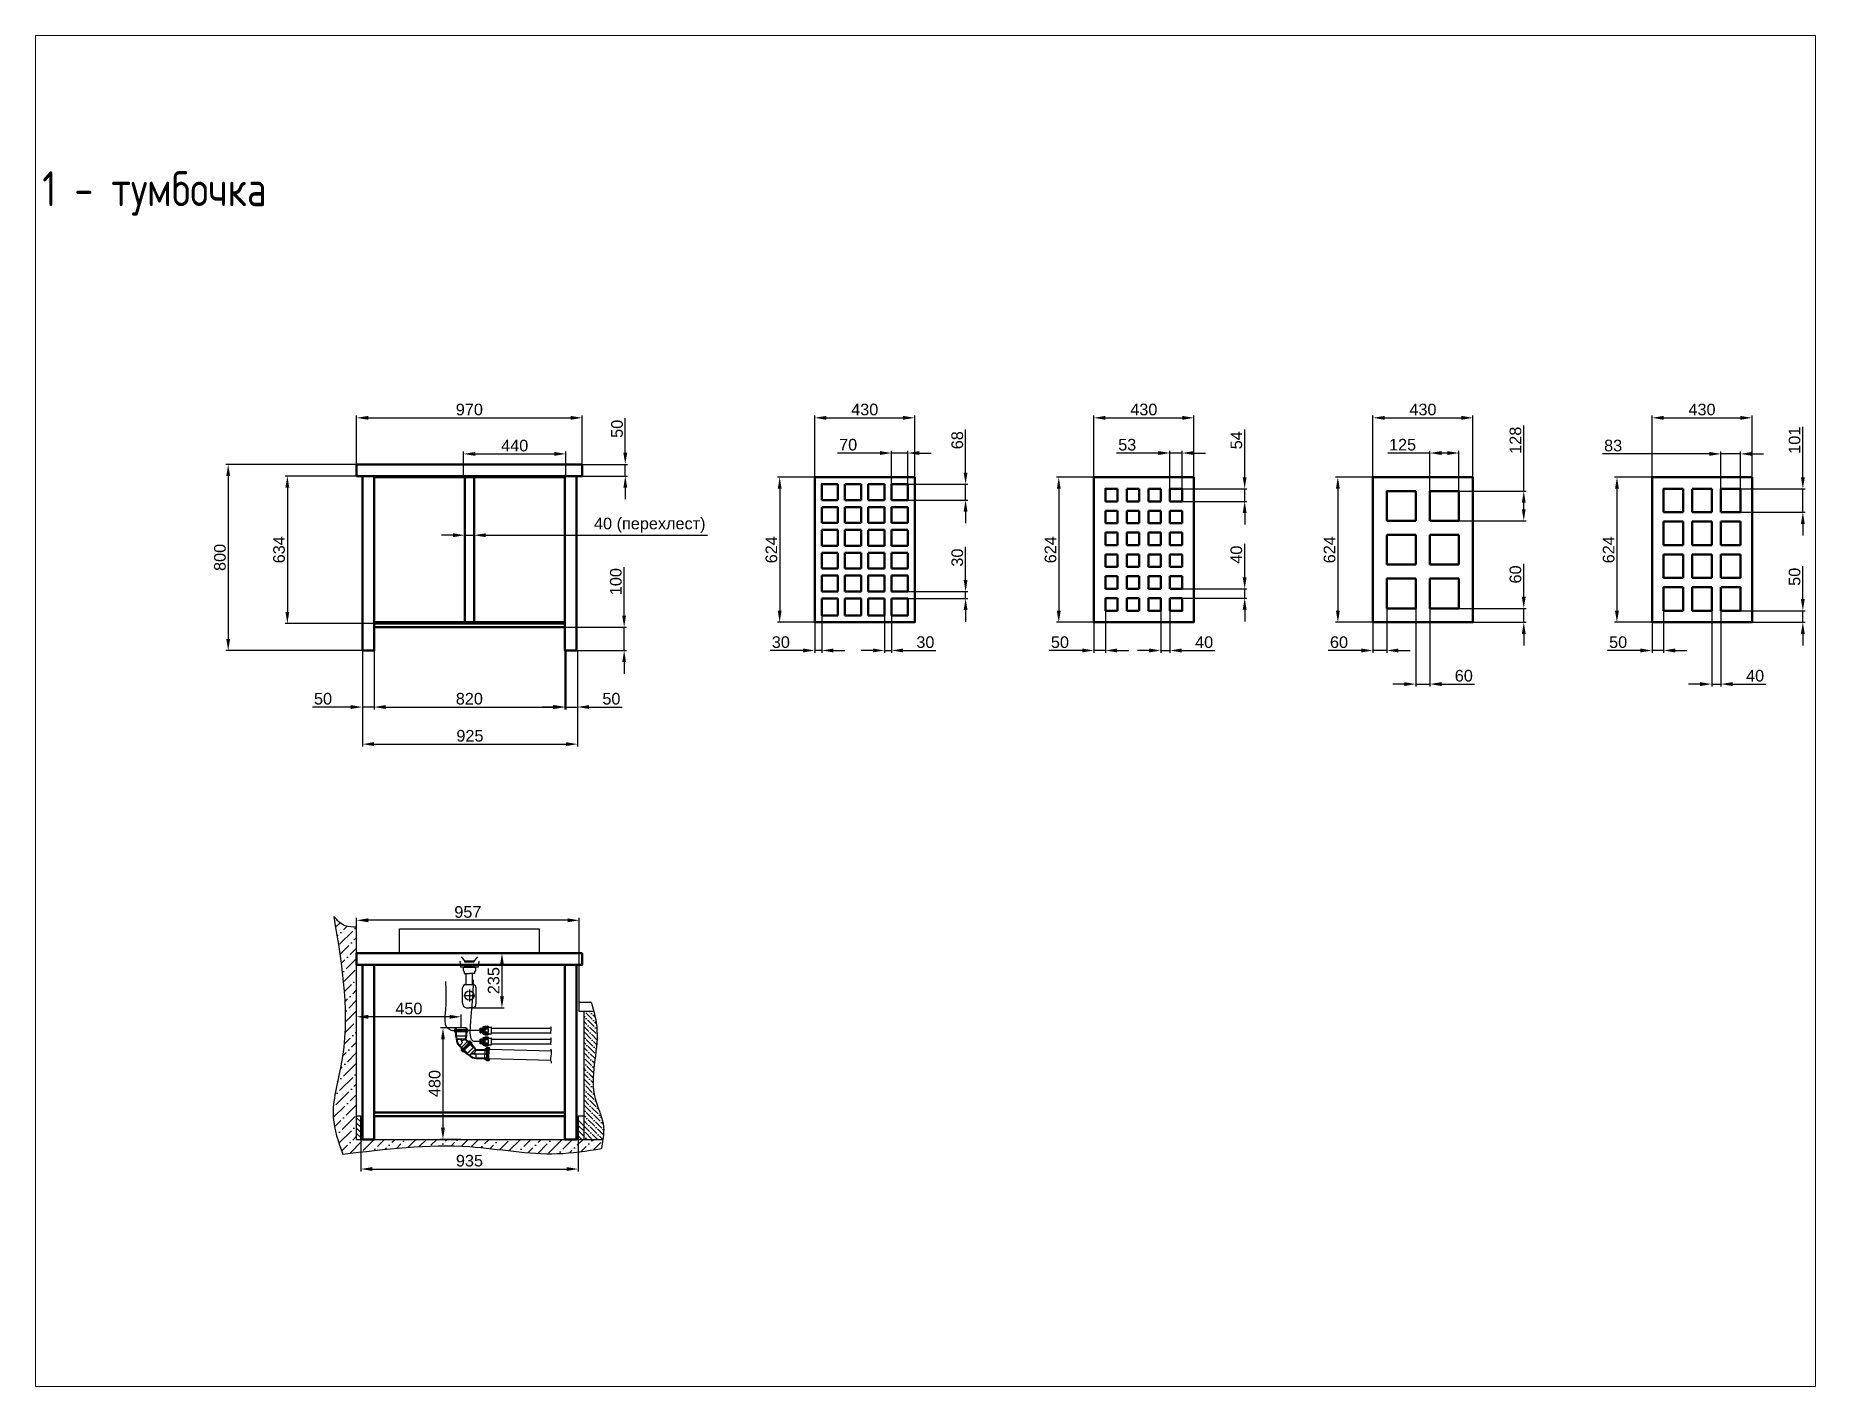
# Paper-space layout 'Layout1' of a CAD drawing. Header units: millimetres. Extents: x 26 to 231, y 20 to 176.
# The model-space entities are those that its viewports show. They can reach past a viewport. Long polylines and large blocks are cut down to what shows.
import ezdxf

# ---------------------------------------------------------------- set-up
doc = ezdxf.new("R2010")
doc.units = ezdxf.units.MM
doc.linetypes.add('ACAD_ISO02W100', pattern=[15, 12, -3])
doc.linetypes.add('DASHDOT', pattern=[25.4, 12.7, -6.35, 0, -6.35])
doc.layers.add('01 Черновое', color=254, linetype='Continuous')
doc.styles.add('awcad.labels', font='eskd.shx')
doc.styles.get("Standard").update_dxf_attribs({"font": 'arial.ttf'})
doc.dimstyles.new('ISO-25', dxfattribs={"dimtxt": 2.5, "dimasz": 2.5, "dimexe": 1.25, "dimexo": 0.625, "dimtad": 1, "dimtxsty": 'Standard', "dimcen": 2.5, "dimadec": 0, "dimazin": 0, "dimtfac": 1, "dimtmove": 0, "dimatfit": 3, "dimfxl": 1, "dimarcsym": 0})

psp = doc.layouts.get("Layout1")

msp = doc.modelspace()

# ---------------------------------------------------------------- texts
at = {"style": 'awcad.labels'}
msp.add_text('1 - тумбочка', height=150, dxfattribs=at).set_placement((1651.7, 5559.5))

# ---------------------------------------------------------------- blocks, each defined once
blk = doc.blocks.new('*D0')
at = {"color": 0, "lineweight": -2, "transparency": 16777216}
for p, q in [((3462.7, 4394.6), (3462.7, 4504.6)), ((3512.7, 4494.6), (3852.7, 4494.6)), ((3902.7, 4394.6), (3902.7, 4504.6))]:
    blk.add_line(p, q, dxfattribs=at)
at = {"color": 0, "transparency": 16777216}
for points in [[(3512.7, 4503), (3512.7, 4486.3), (3462.7, 4494.6)], [(3852.7, 4503), (3852.7, 4486.3), (3902.7, 4494.6)]]:
    blk.add_solid(points, dxfattribs=at)
at = {"layer": 'Defpoints', "color": 0, "transparency": 16777216}
for p in [(3902.7, 4494.6), (3462.7, 4394.6), (3902.7, 4394.6)]:
    blk.add_point(p, dxfattribs=at)
at = {"color": 0, "transparency": 16777216, "insert": (3682.7, 4530.1), "char_height": 50, "attachment_point": 5}
blk.add_mtext('440', dxfattribs=at)
blk = doc.blocks.new('*D1')
at = {"color": 0, "lineweight": -2, "transparency": 16777216}
for p, q in [((3077.7, 3770.6), (3077.7, 3396.5)), ((3897.7, 3770.6), (3897.7, 3396.5)), ((3127.7, 3406.5), (3847.7, 3406.5))]:
    blk.add_line(p, q, dxfattribs=at)
at = {"color": 0, "transparency": 16777216}
for points in [[(3127.7, 3414.8), (3127.7, 3398.2), (3077.7, 3406.5)], [(3847.7, 3414.8), (3847.7, 3398.2), (3897.7, 3406.5)]]:
    blk.add_solid(points, dxfattribs=at)
at = {"layer": 'Defpoints', "color": 0, "transparency": 16777216}
for p in [(3077.7, 3770.6), (3897.7, 3770.6), (3897.7, 3406.5)]:
    blk.add_point(p, dxfattribs=at)
at = {"color": 0, "transparency": 16777216, "insert": (3487.7, 3442), "char_height": 50, "attachment_point": 5}
blk.add_mtext('820', dxfattribs=at)
blk = doc.blocks.new('*D2')
at = {"color": 0, "lineweight": -2, "transparency": 16777216}
for p, q in [((3417.7, 4145.1), (3367.7, 4145.1)), ((3467.7, 4082.6), (3467.7, 4155.1)), ((3467.7, 4145.1), (3507.7, 4145.1)), ((3507.7, 4082.6), (3507.7, 4155.1)), ((3557.7, 4145.1), (4511.5, 4145.1))]:
    blk.add_line(p, q, dxfattribs=at)
at = {"color": 0, "transparency": 16777216}
for points in [[(3417.7, 4153.5), (3417.7, 4136.8), (3467.7, 4145.1)], [(3557.7, 4153.5), (3557.7, 4136.8), (3507.7, 4145.1)]]:
    blk.add_solid(points, dxfattribs=at)
at = {"layer": 'Defpoints', "color": 0, "transparency": 16777216}
for p in [(3507.7, 4145.1), (3467.7, 4082.6), (3507.7, 4082.6)]:
    blk.add_point(p, dxfattribs=at)
at = {"color": 0, "transparency": 16777216, "insert": (4263.5, 4187.9), "char_height": 50, "attachment_point": 5}
blk.add_mtext('40 (перехлест)', dxfattribs=at)
blk = doc.blocks.new('*D3')
at = {"color": 0, "lineweight": -2, "transparency": 16777216}
for p, q in [((3072.7, 4399.6), (2695.2, 4399.6)), ((2705.2, 4349.6), (2705.2, 3815.6)), ((3072.7, 3765.6), (2695.2, 3765.6))]:
    blk.add_line(p, q, dxfattribs=at)
at = {"color": 0, "transparency": 16777216}
for points in [[(2696.8, 4349.6), (2713.5, 4349.6), (2705.2, 4399.6)], [(2696.8, 3815.6), (2713.5, 3815.6), (2705.2, 3765.6)]]:
    blk.add_solid(points, dxfattribs=at)
at = {"layer": 'Defpoints', "color": 0, "transparency": 16777216}
for p in [(3072.7, 4399.6), (2705.2, 3765.6), (3072.7, 3765.6)]:
    blk.add_point(p, dxfattribs=at)
at = {"color": 0, "transparency": 16777216, "insert": (2669.6, 4082.6), "char_height": 50, "attachment_point": 5, "rotation": 90}
blk.add_mtext('634', dxfattribs=at)
blk = doc.blocks.new('*D4')
at = {"color": 0, "lineweight": -2, "transparency": 16777216}
for p, q in [((3002.7, 4449.6), (3002.7, 4659.6)), ((3052.7, 4649.6), (3922.7, 4649.6)), ((3972.7, 4449.6), (3972.7, 4659.6))]:
    blk.add_line(p, q, dxfattribs=at)
at = {"color": 0, "transparency": 16777216}
for points in [[(3052.7, 4658), (3052.7, 4641.3), (3002.7, 4649.6)], [(3922.7, 4658), (3922.7, 4641.3), (3972.7, 4649.6)]]:
    blk.add_solid(points, dxfattribs=at)
at = {"layer": 'Defpoints', "color": 0, "transparency": 16777216}
for p in [(3972.7, 4649.6), (3002.7, 4449.6), (3972.7, 4449.6)]:
    blk.add_point(p, dxfattribs=at)
at = {"color": 0, "transparency": 16777216, "insert": (3487.7, 4685.1), "char_height": 50, "attachment_point": 5}
blk.add_mtext('970', dxfattribs=at)
blk = doc.blocks.new('*D5')
at = {"color": 0, "lineweight": -2, "transparency": 16777216}
for p, q in [((3002.7, 4449.6), (2440.8, 4449.6)), ((2450.8, 4399.6), (2450.8, 3699.6)), ((3027.7, 3649.6), (2440.8, 3649.6))]:
    blk.add_line(p, q, dxfattribs=at)
at = {"color": 0, "transparency": 16777216}
for points in [[(2442.5, 4399.6), (2459.1, 4399.6), (2450.8, 4449.6)], [(2442.5, 3699.6), (2459.1, 3699.6), (2450.8, 3649.6)]]:
    blk.add_solid(points, dxfattribs=at)
at = {"layer": 'Defpoints', "color": 0, "transparency": 16777216}
for p in [(3002.7, 4449.6), (2450.8, 3649.6), (3027.7, 3649.6)]:
    blk.add_point(p, dxfattribs=at)
at = {"color": 0, "transparency": 16777216, "insert": (2415.3, 4049.6), "char_height": 50, "attachment_point": 5, "rotation": 90}
blk.add_mtext('800', dxfattribs=at)
blk = doc.blocks.new('*D6')
at = {"color": 0, "lineweight": -2, "transparency": 16777216}
for p, q in [((4153.2, 3799.6), (4153.2, 4008.2)), ((3897.7, 3749.6), (4163.2, 3749.6)), ((4153.2, 3649.6), (4153.2, 3749.6)), ((3897.7, 3649.6), (4163.2, 3649.6)), ((4153.2, 3599.6), (4153.2, 3549.6))]:
    blk.add_line(p, q, dxfattribs=at)
at = {"color": 0, "transparency": 16777216}
for points in [[(4144.9, 3799.6), (4161.5, 3799.6), (4153.2, 3749.6)], [(4144.9, 3599.6), (4161.5, 3599.6), (4153.2, 3649.6)]]:
    blk.add_solid(points, dxfattribs=at)
at = {"layer": 'Defpoints', "color": 0, "transparency": 16777216}
for p in [(3897.7, 3749.6), (3897.7, 3649.6), (4153.2, 3649.6)]:
    blk.add_point(p, dxfattribs=at)
at = {"color": 0, "transparency": 16777216, "insert": (4117.7, 3945.5), "char_height": 50, "attachment_point": 5, "rotation": 90}
blk.add_mtext('100', dxfattribs=at)
blk = doc.blocks.new('*D7')
at = {"color": 0, "lineweight": -2, "transparency": 16777216}
for p, q in [((4158.2, 4499.6), (4158.2, 4648.1)), ((3972.7, 4449.6), (4168.2, 4449.6)), ((4158.2, 4399.6), (4158.2, 4449.6)), ((3972.7, 4399.6), (4168.2, 4399.6)), ((4158.2, 4349.6), (4158.2, 4299.6))]:
    blk.add_line(p, q, dxfattribs=at)
at = {"color": 0, "transparency": 16777216}
for points in [[(4149.9, 4499.6), (4166.5, 4499.6), (4158.2, 4449.6)], [(4149.9, 4349.6), (4166.5, 4349.6), (4158.2, 4399.6)]]:
    blk.add_solid(points, dxfattribs=at)
at = {"layer": 'Defpoints', "color": 0, "transparency": 16777216}
for p in [(3972.7, 4449.6), (3972.7, 4399.6), (4158.2, 4399.6)]:
    blk.add_point(p, dxfattribs=at)
at = {"color": 0, "transparency": 16777216, "insert": (4122.7, 4602.4), "char_height": 50, "attachment_point": 5, "rotation": 90}
blk.add_mtext('50', dxfattribs=at)
blk = doc.blocks.new('*D8')
at = {"color": 0, "lineweight": -2, "transparency": 16777216}
for p, q in [((3027.7, 3649.6), (3027.7, 3396.5)), ((3077.7, 3649.6), (3077.7, 3396.5)), ((2977.7, 3406.5), (2812.8, 3406.5)), ((3077.7, 3406.5), (3027.7, 3406.5)), ((3127.7, 3406.5), (3177.7, 3406.5))]:
    blk.add_line(p, q, dxfattribs=at)
at = {"color": 0, "transparency": 16777216}
for points in [[(2977.7, 3414.8), (2977.7, 3398.2), (3027.7, 3406.5)], [(3127.7, 3414.8), (3127.7, 3398.2), (3077.7, 3406.5)]]:
    blk.add_solid(points, dxfattribs=at)
at = {"layer": 'Defpoints', "color": 0, "transparency": 16777216}
for p in [(3027.7, 3649.6), (3077.7, 3649.6), (3077.7, 3406.5)]:
    blk.add_point(p, dxfattribs=at)
at = {"color": 0, "transparency": 16777216, "insert": (2858.5, 3442), "char_height": 50, "attachment_point": 5}
blk.add_mtext('50', dxfattribs=at)
blk = doc.blocks.new('*D9')
at = {"color": 0, "lineweight": -2, "transparency": 16777216}
for p, q in [((3902.7, 3649.6), (3902.7, 3396.5)), ((3952.7, 3649.6), (3952.7, 3396.5)), ((3852.7, 3406.5), (3802.7, 3406.5)), ((3902.7, 3406.5), (3952.7, 3406.5)), ((4002.7, 3406.5), (4144.1, 3406.5))]:
    blk.add_line(p, q, dxfattribs=at)
at = {"color": 0, "transparency": 16777216}
for points in [[(3852.7, 3414.8), (3852.7, 3398.2), (3902.7, 3406.5)], [(4002.7, 3414.8), (4002.7, 3398.2), (3952.7, 3406.5)]]:
    blk.add_solid(points, dxfattribs=at)
at = {"layer": 'Defpoints', "color": 0, "transparency": 16777216}
for p in [(3902.7, 3649.6), (3952.7, 3649.6), (3952.7, 3406.5)]:
    blk.add_point(p, dxfattribs=at)
at = {"color": 0, "transparency": 16777216, "insert": (4098.4, 3442), "char_height": 50, "attachment_point": 5}
blk.add_mtext('50', dxfattribs=at)
blk = doc.blocks.new('*D10')
at = {"color": 0, "lineweight": -2, "transparency": 16777216}
for p, q in [((3027.7, 3649.6), (3027.7, 3237)), ((3952.7, 3649.6), (3952.7, 3237)), ((3077.7, 3247), (3902.7, 3247))]:
    blk.add_line(p, q, dxfattribs=at)
at = {"color": 0, "transparency": 16777216}
for points in [[(3077.7, 3255.4), (3077.7, 3238.7), (3027.7, 3247)], [(3902.7, 3255.4), (3902.7, 3238.7), (3952.7, 3247)]]:
    blk.add_solid(points, dxfattribs=at)
at = {"layer": 'Defpoints', "color": 0, "transparency": 16777216}
for p in [(3027.7, 3649.6), (3952.7, 3649.6), (3952.7, 3247)]:
    blk.add_point(p, dxfattribs=at)
at = {"color": 0, "transparency": 16777216, "insert": (3490.2, 3282.6), "char_height": 50, "attachment_point": 5}
blk.add_mtext('925', dxfattribs=at)
blk = doc.blocks.new('*D11')
at = {"color": 0, "lineweight": -2, "transparency": 16777216}
for p, q in [((4972.7, 4394.6), (4972.7, 4659.6)), ((5022.7, 4649.6), (5352.7, 4649.6)), ((5402.7, 4394.6), (5402.7, 4659.6))]:
    blk.add_line(p, q, dxfattribs=at)
at = {"color": 0, "transparency": 16777216}
for points in [[(5022.7, 4658), (5022.7, 4641.3), (4972.7, 4649.6)], [(5352.7, 4658), (5352.7, 4641.3), (5402.7, 4649.6)]]:
    blk.add_solid(points, dxfattribs=at)
at = {"layer": 'Defpoints', "color": 0, "transparency": 16777216}
for p in [(5402.7, 4649.6), (4972.7, 4394.6), (5402.7, 4394.6)]:
    blk.add_point(p, dxfattribs=at)
at = {"color": 0, "transparency": 16777216, "insert": (5187.7, 4685.2), "char_height": 50, "attachment_point": 5}
blk.add_mtext('430', dxfattribs=at)
blk = doc.blocks.new('*D12')
at = {"color": 0, "lineweight": -2, "transparency": 16777216}
for p, q in [((4972.7, 4394.6), (4812, 4394.6)), ((4822, 4344.6), (4822, 3820.6)), ((4972.7, 3770.6), (4812, 3770.6))]:
    blk.add_line(p, q, dxfattribs=at)
at = {"color": 0, "transparency": 16777216}
for points in [[(4813.7, 4344.6), (4830.3, 4344.6), (4822, 4394.6)], [(4813.7, 3820.6), (4830.3, 3820.6), (4822, 3770.6)]]:
    blk.add_solid(points, dxfattribs=at)
at = {"layer": 'Defpoints', "color": 0, "transparency": 16777216}
for p in [(4972.7, 4394.6), (4822, 3770.6), (4972.7, 3770.6)]:
    blk.add_point(p, dxfattribs=at)
at = {"color": 0, "transparency": 16777216, "insert": (4786.5, 4082.6), "char_height": 50, "attachment_point": 5, "rotation": 90}
blk.add_mtext('624', dxfattribs=at)
blk = doc.blocks.new('*D13')
at = {"color": 0, "lineweight": -2, "transparency": 16777216}
for p, q in [((5621.3, 4414.6), (5621.3, 4599.4)), ((5372.7, 4364.6), (5631.3, 4364.6)), ((5621.3, 4296.3), (5621.3, 4364.6)), ((5372.7, 4296.3), (5631.3, 4296.3)), ((5621.3, 4246.3), (5621.3, 4196.3))]:
    blk.add_line(p, q, dxfattribs=at)
at = {"color": 0, "transparency": 16777216}
for points in [[(5612.9, 4414.6), (5629.6, 4414.6), (5621.3, 4364.6)], [(5612.9, 4246.3), (5629.6, 4246.3), (5621.3, 4296.3)]]:
    blk.add_solid(points, dxfattribs=at)
at = {"layer": 'Defpoints', "color": 0, "transparency": 16777216}
for p in [(5372.7, 4364.6), (5372.7, 4296.3), (5621.3, 4296.3)]:
    blk.add_point(p, dxfattribs=at)
at = {"color": 0, "transparency": 16777216, "insert": (5585.7, 4553.4), "char_height": 50, "attachment_point": 5, "rotation": 90}
blk.add_mtext('68', dxfattribs=at)
blk = doc.blocks.new('*D14')
at = {"color": 0, "lineweight": -2, "transparency": 16777216}
for p, q in [((5252.7, 4498.4), (5070.9, 4498.4)), ((5302.7, 4364.6), (5302.7, 4508.4)), ((5372.7, 4498.4), (5302.7, 4498.4)), ((5372.7, 4364.6), (5372.7, 4508.4)), ((5422.7, 4498.4), (5472.7, 4498.4))]:
    blk.add_line(p, q, dxfattribs=at)
at = {"color": 0, "transparency": 16777216}
for points in [[(5252.7, 4506.7), (5252.7, 4490), (5302.7, 4498.4)], [(5422.7, 4506.7), (5422.7, 4490), (5372.7, 4498.4)]]:
    blk.add_solid(points, dxfattribs=at)
at = {"layer": 'Defpoints', "color": 0, "transparency": 16777216}
for p in [(5372.7, 4498.4), (5302.7, 4364.6), (5372.7, 4364.6)]:
    blk.add_point(p, dxfattribs=at)
at = {"color": 0, "transparency": 16777216, "insert": (5116.4, 4533.9), "char_height": 50, "attachment_point": 5}
blk.add_mtext('70', dxfattribs=at)
blk = doc.blocks.new('*D15')
at = {"color": 0, "lineweight": -2, "transparency": 16777216}
for p, q in [((5272.7, 3800.6), (5272.7, 3639.6)), ((5302.7, 3800.6), (5302.7, 3639.6)), ((5222.7, 3649.6), (5172.7, 3649.6)), ((5272.7, 3649.6), (5302.7, 3649.6)), ((5352.7, 3649.6), (5494.1, 3649.6))]:
    blk.add_line(p, q, dxfattribs=at)
at = {"color": 0, "transparency": 16777216}
for points in [[(5222.7, 3658), (5222.7, 3641.3), (5272.7, 3649.6)], [(5352.7, 3658), (5352.7, 3641.3), (5302.7, 3649.6)]]:
    blk.add_solid(points, dxfattribs=at)
at = {"layer": 'Defpoints', "color": 0, "transparency": 16777216}
for p in [(5272.7, 3800.6), (5302.7, 3800.6), (5302.7, 3649.6)]:
    blk.add_point(p, dxfattribs=at)
at = {"color": 0, "transparency": 16777216, "insert": (5448.4, 3685.2), "char_height": 50, "attachment_point": 5}
blk.add_mtext('30', dxfattribs=at)
blk = doc.blocks.new('*D16')
at = {"color": 0, "lineweight": -2, "transparency": 16777216}
for p, q in [((5621.3, 3953.1), (5621.3, 4094.5)), ((5372.7, 3903.1), (5631.3, 3903.1)), ((5621.3, 3873.1), (5621.3, 3903.1)), ((5372.7, 3873.1), (5631.3, 3873.1)), ((5621.3, 3823.1), (5621.3, 3773.1))]:
    blk.add_line(p, q, dxfattribs=at)
at = {"color": 0, "transparency": 16777216}
for points in [[(5612.9, 3953.1), (5629.6, 3953.1), (5621.3, 3903.1)], [(5612.9, 3823.1), (5629.6, 3823.1), (5621.3, 3873.1)]]:
    blk.add_solid(points, dxfattribs=at)
at = {"layer": 'Defpoints', "color": 0, "transparency": 16777216}
for p in [(5372.7, 3903.1), (5621.3, 3903.1), (5372.7, 3873.1)]:
    blk.add_point(p, dxfattribs=at)
at = {"color": 0, "transparency": 16777216, "insert": (5585.7, 4048.8), "char_height": 50, "attachment_point": 5, "rotation": 90}
blk.add_mtext('30', dxfattribs=at)
blk = doc.blocks.new('*D17')
at = {"color": 0, "lineweight": -2, "transparency": 16777216}
for p, q in [((4972.7, 3770.6), (4972.7, 3639.6)), ((5002.7, 3800.6), (5002.7, 3639.6)), ((4922.7, 3649.6), (4781.3, 3649.6)), ((5002.7, 3649.6), (4972.7, 3649.6)), ((5052.7, 3649.6), (5102.7, 3649.6))]:
    blk.add_line(p, q, dxfattribs=at)
at = {"color": 0, "transparency": 16777216}
for points in [[(4922.7, 3658), (4922.7, 3641.3), (4972.7, 3649.6)], [(5052.7, 3658), (5052.7, 3641.3), (5002.7, 3649.6)]]:
    blk.add_solid(points, dxfattribs=at)
at = {"layer": 'Defpoints', "color": 0, "transparency": 16777216}
for p in [(4972.7, 3770.6), (5002.7, 3800.6), (4972.7, 3649.6)]:
    blk.add_point(p, dxfattribs=at)
at = {"color": 0, "transparency": 16777216, "insert": (4827, 3685.2), "char_height": 50, "attachment_point": 5}
blk.add_mtext('30', dxfattribs=at)
blk = doc.blocks.new('*D18')
at = {"color": 0, "lineweight": -2, "transparency": 16777216}
for p, q in [((3020.7, 1547.9), (3020.7, 1410.6)), ((3955.7, 1547.9), (3955.7, 1410.6)), ((3070.7, 1420.6), (3905.7, 1420.6))]:
    blk.add_line(p, q, dxfattribs=at)
at = {"color": 0, "transparency": 16777216}
for points in [[(3070.7, 1429), (3070.7, 1412.3), (3020.7, 1420.6)], [(3905.7, 1429), (3905.7, 1412.3), (3955.7, 1420.6)]]:
    blk.add_solid(points, dxfattribs=at)
at = {"layer": 'Defpoints', "color": 0, "transparency": 16777216}
for p in [(3020.7, 1547.9), (3955.7, 1547.9), (3955.7, 1420.6)]:
    blk.add_point(p, dxfattribs=at)
at = {"color": 0, "transparency": 16777216, "insert": (3488.2, 1456.2), "char_height": 50, "attachment_point": 5}
blk.add_mtext('935', dxfattribs=at)
blk = doc.blocks.new('*D19')
at = {"color": 0, "lineweight": -2, "transparency": 16777216}
for p, q in [((6172.7, 4394.6), (6172.7, 4659.6)), ((6222.7, 4649.6), (6552.7, 4649.6)), ((6602.7, 4394.6), (6602.7, 4659.6))]:
    blk.add_line(p, q, dxfattribs=at)
at = {"color": 0, "transparency": 16777216}
for points in [[(6222.7, 4658), (6222.7, 4641.3), (6172.7, 4649.6)], [(6552.7, 4658), (6552.7, 4641.3), (6602.7, 4649.6)]]:
    blk.add_solid(points, dxfattribs=at)
at = {"layer": 'Defpoints', "color": 0, "transparency": 16777216}
for p in [(6602.7, 4649.6), (6172.7, 4394.6), (6602.7, 4394.6)]:
    blk.add_point(p, dxfattribs=at)
at = {"color": 0, "transparency": 16777216, "insert": (6387.7, 4685.2), "char_height": 50, "attachment_point": 5}
blk.add_mtext('430', dxfattribs=at)
blk = doc.blocks.new('*D20')
at = {"color": 0, "lineweight": -2, "transparency": 16777216}
for p, q in [((6172.7, 4394.6), (6012, 4394.6)), ((6022, 4344.6), (6022, 3820.6)), ((6172.7, 3770.6), (6012, 3770.6))]:
    blk.add_line(p, q, dxfattribs=at)
at = {"color": 0, "transparency": 16777216}
for points in [[(6013.7, 4344.6), (6030.3, 4344.6), (6022, 4394.6)], [(6013.7, 3820.6), (6030.3, 3820.6), (6022, 3770.6)]]:
    blk.add_solid(points, dxfattribs=at)
at = {"layer": 'Defpoints', "color": 0, "transparency": 16777216}
for p in [(6172.7, 4394.6), (6022, 3770.6), (6172.7, 3770.6)]:
    blk.add_point(p, dxfattribs=at)
at = {"color": 0, "transparency": 16777216, "insert": (5986.5, 4082.6), "char_height": 50, "attachment_point": 5, "rotation": 90}
blk.add_mtext('624', dxfattribs=at)
blk = doc.blocks.new('*D21')
at = {"color": 0, "lineweight": -2, "transparency": 16777216}
for p, q in [((6821.3, 4394.6), (6821.3, 4599.1)), ((6552.7, 4344.6), (6831.3, 4344.6)), ((6552.7, 4290.6), (6831.3, 4290.6)), ((6821.3, 4290.6), (6821.3, 4344.6)), ((6821.3, 4240.6), (6821.3, 4190.6))]:
    blk.add_line(p, q, dxfattribs=at)
at = {"color": 0, "transparency": 16777216}
for points in [[(6812.9, 4394.6), (6829.6, 4394.6), (6821.3, 4344.6)], [(6812.9, 4240.6), (6829.6, 4240.6), (6821.3, 4290.6)]]:
    blk.add_solid(points, dxfattribs=at)
at = {"layer": 'Defpoints', "color": 0, "transparency": 16777216}
for p in [(6552.7, 4344.6), (6552.7, 4290.6), (6821.3, 4290.6)]:
    blk.add_point(p, dxfattribs=at)
at = {"color": 0, "transparency": 16777216, "insert": (6785.8, 4553.4), "char_height": 50, "attachment_point": 5, "rotation": 90}
blk.add_mtext('54', dxfattribs=at)
blk = doc.blocks.new('*D22')
at = {"color": 0, "lineweight": -2, "transparency": 16777216}
for p, q in [((6450.2, 4498.4), (6270.6, 4498.4)), ((6500.2, 4344.6), (6500.2, 4508.4)), ((6552.7, 4498.4), (6500.2, 4498.4)), ((6552.7, 4344.6), (6552.7, 4508.4)), ((6602.7, 4498.4), (6652.7, 4498.4))]:
    blk.add_line(p, q, dxfattribs=at)
at = {"color": 0, "transparency": 16777216}
for points in [[(6450.2, 4506.7), (6450.2, 4490), (6500.2, 4498.4)], [(6602.7, 4506.7), (6602.7, 4490), (6552.7, 4498.4)]]:
    blk.add_solid(points, dxfattribs=at)
at = {"layer": 'Defpoints', "color": 0, "transparency": 16777216}
for p in [(6552.7, 4498.4), (6500.2, 4344.6), (6552.7, 4344.6)]:
    blk.add_point(p, dxfattribs=at)
at = {"color": 0, "transparency": 16777216, "insert": (6316.4, 4533.9), "char_height": 50, "attachment_point": 5}
blk.add_mtext('53', dxfattribs=at)
blk = doc.blocks.new('*D23')
at = {"color": 0, "lineweight": -2, "transparency": 16777216}
for p, q in [((6460.2, 3820.6), (6460.2, 3639.6)), ((6500.2, 3820.6), (6500.2, 3639.6)), ((6410.2, 3649.6), (6360.2, 3649.6)), ((6460.2, 3649.6), (6500.2, 3649.6)), ((6550.2, 3649.6), (6693.6, 3649.6))]:
    blk.add_line(p, q, dxfattribs=at)
at = {"color": 0, "transparency": 16777216}
for points in [[(6410.2, 3658), (6410.2, 3641.3), (6460.2, 3649.6)], [(6550.2, 3658), (6550.2, 3641.3), (6500.2, 3649.6)]]:
    blk.add_solid(points, dxfattribs=at)
at = {"layer": 'Defpoints', "color": 0, "transparency": 16777216}
for p in [(6460.2, 3820.6), (6500.2, 3820.6), (6500.2, 3649.6)]:
    blk.add_point(p, dxfattribs=at)
at = {"color": 0, "transparency": 16777216, "insert": (6646.9, 3685.1), "char_height": 50, "attachment_point": 5}
blk.add_mtext('40', dxfattribs=at)
blk = doc.blocks.new('*D24')
at = {"color": 0, "lineweight": -2, "transparency": 16777216}
for p, q in [((6821.3, 3964.6), (6821.3, 4108.1)), ((6552.7, 3914.6), (6831.3, 3914.6)), ((6821.3, 3874.6), (6821.3, 3914.6)), ((6552.7, 3874.6), (6831.3, 3874.6)), ((6821.3, 3824.6), (6821.3, 3774.6))]:
    blk.add_line(p, q, dxfattribs=at)
at = {"color": 0, "transparency": 16777216}
for points in [[(6812.9, 3964.6), (6829.6, 3964.6), (6821.3, 3914.6)], [(6812.9, 3824.6), (6829.6, 3824.6), (6821.3, 3874.6)]]:
    blk.add_solid(points, dxfattribs=at)
at = {"layer": 'Defpoints', "color": 0, "transparency": 16777216}
for p in [(6552.7, 3914.6), (6821.3, 3914.6), (6552.7, 3874.6)]:
    blk.add_point(p, dxfattribs=at)
at = {"color": 0, "transparency": 16777216, "insert": (6785.7, 4061.4), "char_height": 50, "attachment_point": 5, "rotation": 90}
blk.add_mtext('40', dxfattribs=at)
blk = doc.blocks.new('*D25')
at = {"color": 0, "lineweight": -2, "transparency": 16777216}
for p, q in [((6172.7, 3770.6), (6172.7, 3639.6)), ((6222.7, 3820.6), (6222.7, 3639.6)), ((6122.7, 3649.6), (5981.2, 3649.6)), ((6222.7, 3649.6), (6172.7, 3649.6)), ((6272.7, 3649.6), (6322.7, 3649.6))]:
    blk.add_line(p, q, dxfattribs=at)
at = {"color": 0, "transparency": 16777216}
for points in [[(6122.7, 3658), (6122.7, 3641.3), (6172.7, 3649.6)], [(6272.7, 3658), (6272.7, 3641.3), (6222.7, 3649.6)]]:
    blk.add_solid(points, dxfattribs=at)
at = {"layer": 'Defpoints', "color": 0, "transparency": 16777216}
for p in [(6172.7, 3770.6), (6222.7, 3820.6), (6172.7, 3649.6)]:
    blk.add_point(p, dxfattribs=at)
at = {"color": 0, "transparency": 16777216, "insert": (6027, 3685.1), "char_height": 50, "attachment_point": 5}
blk.add_mtext('50', dxfattribs=at)
blk = doc.blocks.new('*D26')
at = {"color": 0, "lineweight": -2, "transparency": 16777216}
for p, q in [((7372.7, 4394.6), (7372.7, 4659.6)), ((7422.7, 4649.6), (7752.7, 4649.6)), ((7802.7, 4394.6), (7802.7, 4659.6))]:
    blk.add_line(p, q, dxfattribs=at)
at = {"color": 0, "transparency": 16777216}
for points in [[(7422.7, 4658), (7422.7, 4641.3), (7372.7, 4649.6)], [(7752.7, 4658), (7752.7, 4641.3), (7802.7, 4649.6)]]:
    blk.add_solid(points, dxfattribs=at)
at = {"layer": 'Defpoints', "color": 0, "transparency": 16777216}
for p in [(7802.7, 4649.6), (7372.7, 4394.6), (7802.7, 4394.6)]:
    blk.add_point(p, dxfattribs=at)
at = {"color": 0, "transparency": 16777216, "insert": (7587.7, 4685.2), "char_height": 50, "attachment_point": 5}
blk.add_mtext('430', dxfattribs=at)
blk = doc.blocks.new('*D27')
at = {"color": 0, "lineweight": -2, "transparency": 16777216}
for p, q in [((7372.7, 4394.6), (7212, 4394.6)), ((7222, 4344.6), (7222, 3820.6)), ((7372.7, 3770.6), (7212, 3770.6))]:
    blk.add_line(p, q, dxfattribs=at)
at = {"color": 0, "transparency": 16777216}
for points in [[(7213.7, 4344.6), (7230.3, 4344.6), (7222, 4394.6)], [(7213.7, 3820.6), (7230.3, 3820.6), (7222, 3770.6)]]:
    blk.add_solid(points, dxfattribs=at)
at = {"layer": 'Defpoints', "color": 0, "transparency": 16777216}
for p in [(7372.7, 4394.6), (7222, 3770.6), (7372.7, 3770.6)]:
    blk.add_point(p, dxfattribs=at)
at = {"color": 0, "transparency": 16777216, "insert": (7186.5, 4082.6), "char_height": 50, "attachment_point": 5, "rotation": 90}
blk.add_mtext('624', dxfattribs=at)
blk = doc.blocks.new('*D28')
at = {"color": 0, "lineweight": -2, "transparency": 16777216}
for p, q in [((8021.3, 4334.6), (8021.3, 4616.3)), ((7742.7, 4334.6), (8031.3, 4334.6)), ((8021.3, 4256.6), (8021.3, 4284.6)), ((7742.7, 4206.6), (8031.3, 4206.6))]:
    blk.add_line(p, q, dxfattribs=at)
at = {"color": 0, "transparency": 16777216}
for points in [[(8012.9, 4284.6), (8029.6, 4284.6), (8021.3, 4334.6)], [(8012.9, 4256.6), (8029.6, 4256.6), (8021.3, 4206.6)]]:
    blk.add_solid(points, dxfattribs=at)
at = {"layer": 'Defpoints', "color": 0, "transparency": 16777216}
for p in [(7742.7, 4334.6), (7742.7, 4206.6), (8021.3, 4206.6)]:
    blk.add_point(p, dxfattribs=at)
at = {"color": 0, "transparency": 16777216, "insert": (7985.7, 4553.4), "char_height": 50, "attachment_point": 5, "rotation": 90}
blk.add_mtext('128', dxfattribs=at)
blk = doc.blocks.new('*D29')
at = {"color": 0, "lineweight": -2, "transparency": 16777216}
for p, q in [((7617.7, 4498.4), (7437.1, 4498.4)), ((7617.7, 4334.6), (7617.7, 4508.4)), ((7692.7, 4498.4), (7667.7, 4498.4)), ((7742.7, 4334.6), (7742.7, 4508.4))]:
    blk.add_line(p, q, dxfattribs=at)
at = {"color": 0, "transparency": 16777216}
for points in [[(7667.7, 4506.7), (7667.7, 4490), (7617.7, 4498.4)], [(7692.7, 4506.7), (7692.7, 4490), (7742.7, 4498.4)]]:
    blk.add_solid(points, dxfattribs=at)
at = {"layer": 'Defpoints', "color": 0, "transparency": 16777216}
for p in [(7742.7, 4498.4), (7617.7, 4334.6), (7742.7, 4334.6)]:
    blk.add_point(p, dxfattribs=at)
at = {"color": 0, "transparency": 16777216, "insert": (7500.2, 4533.9), "char_height": 50, "attachment_point": 5}
blk.add_mtext('125', dxfattribs=at)
blk = doc.blocks.new('*D30')
at = {"color": 0, "lineweight": -2, "transparency": 16777216}
for p, q in [((7557.7, 3830.6), (7557.7, 3495.2)), ((7617.7, 3830.6), (7617.7, 3495.2)), ((7507.7, 3505.2), (7457.7, 3505.2)), ((7557.7, 3505.2), (7617.7, 3505.2)), ((7667.7, 3505.2), (7809.4, 3505.2))]:
    blk.add_line(p, q, dxfattribs=at)
at = {"color": 0, "transparency": 16777216}
for points in [[(7507.7, 3513.5), (7507.7, 3496.8), (7557.7, 3505.2)], [(7667.7, 3513.5), (7667.7, 3496.8), (7617.7, 3505.2)]]:
    blk.add_solid(points, dxfattribs=at)
at = {"layer": 'Defpoints', "color": 0, "transparency": 16777216}
for p in [(7557.7, 3830.6), (7617.7, 3830.6), (7617.7, 3505.2)]:
    blk.add_point(p, dxfattribs=at)
at = {"color": 0, "transparency": 16777216, "insert": (7763.5, 3540.7), "char_height": 50, "attachment_point": 5}
blk.add_mtext('60', dxfattribs=at)
blk = doc.blocks.new('*D31')
at = {"color": 0, "lineweight": -2, "transparency": 16777216}
for p, q in [((8021.3, 3880.6), (8021.3, 4022.3)), ((7742.7, 3830.6), (8031.3, 3830.6)), ((8021.3, 3770.6), (8021.3, 3830.6)), ((7802.7, 3770.6), (8031.3, 3770.6)), ((8021.3, 3720.6), (8021.3, 3670.6))]:
    blk.add_line(p, q, dxfattribs=at)
at = {"color": 0, "transparency": 16777216}
for points in [[(8012.9, 3880.6), (8029.6, 3880.6), (8021.3, 3830.6)], [(8012.9, 3720.6), (8029.6, 3720.6), (8021.3, 3770.6)]]:
    blk.add_solid(points, dxfattribs=at)
at = {"layer": 'Defpoints', "color": 0, "transparency": 16777216}
for p in [(7742.7, 3830.6), (8021.3, 3830.6), (7802.7, 3770.6)]:
    blk.add_point(p, dxfattribs=at)
at = {"color": 0, "transparency": 16777216, "insert": (7985.7, 3976.5), "char_height": 50, "attachment_point": 5, "rotation": 90}
blk.add_mtext('60', dxfattribs=at)
blk = doc.blocks.new('*D32')
at = {"color": 0, "lineweight": -2, "transparency": 16777216}
for p, q in [((7432.7, 3830.6), (7432.7, 3639.6)), ((7372.7, 3770.6), (7372.7, 3639.6)), ((7322.7, 3649.6), (7181, 3649.6)), ((7432.7, 3649.6), (7372.7, 3649.6)), ((7482.7, 3649.6), (7532.7, 3649.6))]:
    blk.add_line(p, q, dxfattribs=at)
at = {"color": 0, "transparency": 16777216}
for points in [[(7322.7, 3658), (7322.7, 3641.3), (7372.7, 3649.6)], [(7482.7, 3658), (7482.7, 3641.3), (7432.7, 3649.6)]]:
    blk.add_solid(points, dxfattribs=at)
at = {"layer": 'Defpoints', "color": 0, "transparency": 16777216}
for p in [(7432.7, 3830.6), (7372.7, 3770.6), (7372.7, 3649.6)]:
    blk.add_point(p, dxfattribs=at)
at = {"color": 0, "transparency": 16777216, "insert": (7226.8, 3685.1), "char_height": 50, "attachment_point": 5}
blk.add_mtext('60', dxfattribs=at)
blk = doc.blocks.new('*D33')
at = {"color": 0, "lineweight": -2, "transparency": 16777216}
for p, q in [((8572.7, 4394.6), (8572.7, 4659.6)), ((8622.7, 4649.6), (8952.7, 4649.6)), ((9002.7, 4394.6), (9002.7, 4659.6))]:
    blk.add_line(p, q, dxfattribs=at)
at = {"color": 0, "transparency": 16777216}
for points in [[(8622.7, 4658), (8622.7, 4641.3), (8572.7, 4649.6)], [(8952.7, 4658), (8952.7, 4641.3), (9002.7, 4649.6)]]:
    blk.add_solid(points, dxfattribs=at)
at = {"layer": 'Defpoints', "color": 0, "transparency": 16777216}
for p in [(9002.7, 4649.6), (8572.7, 4394.6), (9002.7, 4394.6)]:
    blk.add_point(p, dxfattribs=at)
at = {"color": 0, "transparency": 16777216, "insert": (8787.7, 4685.2), "char_height": 50, "attachment_point": 5}
blk.add_mtext('430', dxfattribs=at)
blk = doc.blocks.new('*D34')
at = {"color": 0, "lineweight": -2, "transparency": 16777216}
for p, q in [((8572.7, 4394.6), (8412, 4394.6)), ((8422, 4344.6), (8422, 3820.6)), ((8572.7, 3770.6), (8412, 3770.6))]:
    blk.add_line(p, q, dxfattribs=at)
at = {"color": 0, "transparency": 16777216}
for points in [[(8413.7, 4344.6), (8430.3, 4344.6), (8422, 4394.6)], [(8413.7, 3820.6), (8430.3, 3820.6), (8422, 3770.6)]]:
    blk.add_solid(points, dxfattribs=at)
at = {"layer": 'Defpoints', "color": 0, "transparency": 16777216}
for p in [(8572.7, 4394.6), (8422, 3770.6), (8572.7, 3770.6)]:
    blk.add_point(p, dxfattribs=at)
at = {"color": 0, "transparency": 16777216, "insert": (8386.5, 4082.6), "char_height": 50, "attachment_point": 5, "rotation": 90}
blk.add_mtext('624', dxfattribs=at)
blk = doc.blocks.new('*D35')
at = {"color": 0, "lineweight": -2, "transparency": 16777216}
for p, q in [((9221.3, 4394.6), (9221.3, 4611.4)), ((8952.7, 4344.6), (9231.3, 4344.6)), ((9221.3, 4243.6), (9221.3, 4344.6)), ((8952.7, 4243.6), (9231.3, 4243.6)), ((9221.3, 4193.6), (9221.3, 4143.6))]:
    blk.add_line(p, q, dxfattribs=at)
at = {"color": 0, "transparency": 16777216}
for points in [[(9212.9, 4394.6), (9229.6, 4394.6), (9221.3, 4344.6)], [(9212.9, 4193.6), (9229.6, 4193.6), (9221.3, 4243.6)]]:
    blk.add_solid(points, dxfattribs=at)
at = {"layer": 'Defpoints', "color": 0, "transparency": 16777216}
for p in [(8952.7, 4344.6), (8952.7, 4243.6), (9221.3, 4243.6)]:
    blk.add_point(p, dxfattribs=at)
at = {"color": 0, "transparency": 16777216, "insert": (9185.7, 4553.4), "char_height": 50, "attachment_point": 5, "rotation": 90}
blk.add_mtext('101', dxfattribs=at)
blk = doc.blocks.new('*D36')
at = {"color": 0, "lineweight": -2, "transparency": 16777216}
for p, q in [((8819.3, 4494.6), (8359.6, 4494.6)), ((8869.3, 4344.6), (8869.3, 4504.6)), ((8952.7, 4494.6), (8869.3, 4494.6)), ((8952.7, 4344.6), (8952.7, 4504.6)), ((9002.7, 4494.6), (9052.7, 4494.6))]:
    blk.add_line(p, q, dxfattribs=at)
at = {"color": 0, "transparency": 16777216}
for points in [[(8819.3, 4503), (8819.3, 4486.3), (8869.3, 4494.6)], [(9002.7, 4503), (9002.7, 4486.3), (8952.7, 4494.6)]]:
    blk.add_solid(points, dxfattribs=at)
at = {"layer": 'Defpoints', "color": 0, "transparency": 16777216}
for p in [(8952.7, 4494.6), (8869.3, 4344.6), (8952.7, 4344.6)]:
    blk.add_point(p, dxfattribs=at)
at = {"color": 0, "transparency": 16777216, "insert": (8405.5, 4530.2), "char_height": 50, "attachment_point": 5}
blk.add_mtext('83', dxfattribs=at)
blk = doc.blocks.new('*D37')
at = {"color": 0, "lineweight": -2, "transparency": 16777216}
for p, q in [((8829.3, 3820.6), (8829.3, 3495.2)), ((8869.3, 3820.6), (8869.3, 3495.2)), ((8779.3, 3505.2), (8729.3, 3505.2)), ((8829.3, 3505.2), (8869.3, 3505.2)), ((8919.3, 3505.2), (9062.8, 3505.2))]:
    blk.add_line(p, q, dxfattribs=at)
at = {"color": 0, "transparency": 16777216}
for points in [[(8779.3, 3513.5), (8779.3, 3496.8), (8829.3, 3505.2)], [(8919.3, 3513.5), (8919.3, 3496.8), (8869.3, 3505.2)]]:
    blk.add_solid(points, dxfattribs=at)
at = {"layer": 'Defpoints', "color": 0, "transparency": 16777216}
for p in [(8829.3, 3820.6), (8869.3, 3820.6), (8869.3, 3505.2)]:
    blk.add_point(p, dxfattribs=at)
at = {"color": 0, "transparency": 16777216, "insert": (9016.1, 3540.7), "char_height": 50, "attachment_point": 5}
blk.add_mtext('40', dxfattribs=at)
blk = doc.blocks.new('*D38')
at = {"color": 0, "lineweight": -2, "transparency": 16777216}
for p, q in [((9221.3, 3870.6), (9221.3, 4012.1)), ((8952.7, 3820.6), (9231.3, 3820.6)), ((9002.7, 3770.6), (9231.3, 3770.6)), ((9221.3, 3770.6), (9221.3, 3820.6)), ((9221.3, 3720.6), (9221.3, 3670.6))]:
    blk.add_line(p, q, dxfattribs=at)
at = {"color": 0, "transparency": 16777216}
for points in [[(9212.9, 3870.6), (9229.6, 3870.6), (9221.3, 3820.6)], [(9212.9, 3720.6), (9229.6, 3720.6), (9221.3, 3770.6)]]:
    blk.add_solid(points, dxfattribs=at)
at = {"layer": 'Defpoints', "color": 0, "transparency": 16777216}
for p in [(8952.7, 3820.6), (9002.7, 3770.6), (9221.3, 3820.6)]:
    blk.add_point(p, dxfattribs=at)
at = {"color": 0, "transparency": 16777216, "insert": (9185.7, 3966.3), "char_height": 50, "attachment_point": 5, "rotation": 90}
blk.add_mtext('50', dxfattribs=at)
blk = doc.blocks.new('*D39')
at = {"color": 0, "lineweight": -2, "transparency": 16777216}
for p, q in [((8572.7, 3770.6), (8572.7, 3639.6)), ((8622.7, 3820.6), (8622.7, 3639.6)), ((8522.7, 3649.6), (8381.2, 3649.6)), ((8622.7, 3649.6), (8572.7, 3649.6)), ((8672.7, 3649.6), (8722.7, 3649.6))]:
    blk.add_line(p, q, dxfattribs=at)
at = {"color": 0, "transparency": 16777216}
for points in [[(8522.7, 3658), (8522.7, 3641.3), (8572.7, 3649.6)], [(8672.7, 3658), (8672.7, 3641.3), (8622.7, 3649.6)]]:
    blk.add_solid(points, dxfattribs=at)
at = {"layer": 'Defpoints', "color": 0, "transparency": 16777216}
for p in [(8572.7, 3770.6), (8622.7, 3820.6), (8572.7, 3649.6)]:
    blk.add_point(p, dxfattribs=at)
at = {"color": 0, "transparency": 16777216, "insert": (8427, 3685.1), "char_height": 50, "attachment_point": 5}
blk.add_mtext('50', dxfattribs=at)
blk = doc.blocks.new('*D40')
at = {"color": 0, "lineweight": -2, "transparency": 16777216}
for p, q in [((3002.7, 2137.9), (3002.7, 2499.8)), ((3909.7, 2489.8), (3052.7, 2489.8)), ((3959.7, 2137.9), (3959.7, 2499.8))]:
    blk.add_line(p, q, dxfattribs=at)
at = {"color": 0, "transparency": 16777216}
for points in [[(3052.7, 2498.1), (3052.7, 2481.4), (3002.7, 2489.8)], [(3909.7, 2498.1), (3909.7, 2481.4), (3959.7, 2489.8)]]:
    blk.add_solid(points, dxfattribs=at)
at = {"layer": 'Defpoints', "color": 0, "transparency": 16777216}
for p in [(3002.7, 2489.8), (3002.7, 2137.9), (3959.7, 2137.9)]:
    blk.add_point(p, dxfattribs=at)
at = {"color": 0, "transparency": 16777216, "insert": (3481.2, 2525.3), "char_height": 50, "attachment_point": 5}
blk.add_mtext('957', dxfattribs=at)
blk = doc.blocks.new('*D42')
at = {"color": 0, "lineweight": -2, "transparency": 16777216}
for p, q in [((3002.7, 2027.9), (3002.7, 2084.9)), ((3402.7, 2074.9), (3052.7, 2074.9)), ((3452.7, 2027.9), (3452.7, 2084.9))]:
    blk.add_line(p, q, dxfattribs=at)
at = {"color": 0, "transparency": 16777216}
for points in [[(3052.7, 2083.2), (3052.7, 2066.6), (3002.7, 2074.9)], [(3402.7, 2083.2), (3402.7, 2066.6), (3452.7, 2074.9)]]:
    blk.add_solid(points, dxfattribs=at)
at = {"layer": 'Defpoints', "color": 0, "transparency": 16777216}
for p in [(3002.7, 2074.9), (3002.7, 2027.9), (3452.7, 2027.9)]:
    blk.add_point(p, dxfattribs=at)
at = {"color": 0, "transparency": 16777216, "insert": (3227.7, 2110.4), "char_height": 50, "attachment_point": 5}
blk.add_mtext('450', dxfattribs=at)
blk = doc.blocks.new('*D41')
at = {"color": 0, "lineweight": -2, "transparency": 16777216}
for p, q in [((3452.7, 2027.9), (3364.2, 2027.9)), ((3374.2, 1977.9), (3374.2, 1597.9)), ((3452.7, 1547.9), (3364.2, 1547.9))]:
    blk.add_line(p, q, dxfattribs=at)
at = {"color": 0, "transparency": 16777216}
for points in [[(3365.9, 1977.9), (3382.5, 1977.9), (3374.2, 2027.9)], [(3365.9, 1597.9), (3382.5, 1597.9), (3374.2, 1547.9)]]:
    blk.add_solid(points, dxfattribs=at)
at = {"layer": 'Defpoints', "color": 0, "transparency": 16777216}
for p in [(3452.7, 2027.9), (3374.2, 1547.9), (3452.7, 1547.9)]:
    blk.add_point(p, dxfattribs=at)
at = {"color": 0, "transparency": 16777216, "insert": (3338.7, 1787.9), "char_height": 50, "attachment_point": 5, "rotation": 90}
blk.add_mtext('480', dxfattribs=at)
blk = doc.blocks.new('*D43')
at = {"color": 0, "lineweight": -2, "transparency": 16777216}
for p, q in [((3487.7, 2347.9), (3637.9, 2347.9)), ((3627.9, 2297.9), (3627.9, 2162.9)), ((3494.7, 2112.9), (3637.9, 2112.9))]:
    blk.add_line(p, q, dxfattribs=at)
at = {"color": 0, "transparency": 16777216}
for points in [[(3619.6, 2297.9), (3636.3, 2297.9), (3627.9, 2347.9)], [(3619.6, 2162.9), (3636.3, 2162.9), (3627.9, 2112.9)]]:
    blk.add_solid(points, dxfattribs=at)
at = {"layer": 'Defpoints', "color": 0, "transparency": 16777216}
for p in [(3487.7, 2347.9), (3494.7, 2112.9), (3627.9, 2112.9)]:
    blk.add_point(p, dxfattribs=at)
at = {"color": 0, "transparency": 16777216, "insert": (3592.4, 2230.4), "char_height": 50, "attachment_point": 5, "rotation": 90}
blk.add_mtext('235', dxfattribs=at)

# ---------------------------------------------------------------- dimensions: what is measured, and where the dimension line sits
at = {"color": 253}
for base, p1, p2, picture, middle in [((3972.7, 4649.6), (3002.7, 4449.6), (3972.7, 4449.6), '*D4', (3487.7, 4685.1)), ((5402.7, 4649.6), (4972.7, 4394.6), (5402.7, 4394.6), '*D11', (5187.7, 4685.2)), ((6602.7, 4649.6), (6172.7, 4394.6), (6602.7, 4394.6), '*D19', (6387.7, 4685.2)), ((7802.7, 4649.6), (7372.7, 4394.6), (7802.7, 4394.6), '*D26', (7587.7, 4685.2)), ((9002.7, 4649.6), (8572.7, 4394.6), (9002.7, 4394.6), '*D33', (8787.7, 4685.2)), ((3902.7, 4494.6), (3462.7, 4394.6), (3902.7, 4394.6), '*D0', (3682.7, 4530.1)), ((7372.7, 3649.6), (7432.7, 3830.6), (7372.7, 3770.6), '*D32', (7226.8, 3685.1)), ((7617.7, 3505.2), (7557.7, 3830.6), (7617.7, 3830.6), '*D30', (7763.5, 3540.7)), ((3897.7, 3406.5), (3077.7, 3770.6), (3897.7, 3770.6), '*D1', (3487.7, 3442)), ((4972.7, 3649.6), (5002.7, 3800.6), (4972.7, 3770.6), '*D17', (4827, 3685.2)), ((5302.7, 3649.6), (5272.7, 3800.6), (5302.7, 3800.6), '*D15', (5448.4, 3685.2)), ((6172.7, 3649.6), (6222.7, 3820.6), (6172.7, 3770.6), '*D25', (6027, 3685.1)), ((6500.2, 3649.6), (6460.2, 3820.6), (6500.2, 3820.6), '*D23', (6646.9, 3685.1)), ((8572.7, 3649.6), (8622.7, 3820.6), (8572.7, 3770.6), '*D39', (8427, 3685.1)), ((8869.3, 3505.2), (8829.3, 3820.6), (8869.3, 3820.6), '*D37', (9016.1, 3540.7)), ((3952.7, 3247), (3027.7, 3649.6), (3952.7, 3649.6), '*D10', (3490.2, 3282.6)), ((3952.7, 3406.5), (3902.7, 3649.6), (3952.7, 3649.6), '*D9', (4098.4, 3442)), ((3002.7, 2489.8), (3959.7, 2137.9), (3002.7, 2137.9), '*D40', (3481.2, 2525.3))]:
    dim = msp.add_linear_dim(base=base, p1=p1, p2=p2, dimstyle='ISO-25', override={"dimtxt": 50, "dimasz": 50, "dimexe": 10, "dimexo": 0, "dimgap": 10, "dimdec": 0}, dxfattribs=at)
    dim.commit()
    dim.dimension.update_dxf_attribs({"geometry": picture, "text_midpoint": middle})
for base, p1, p2, picture, middle in [((4158.2, 4399.6), (3972.7, 4449.6), (3972.7, 4399.6), '*D7', (4158.2, 4602.4)), ((5621.3, 4296.3), (5372.7, 4364.6), (5372.7, 4296.3), '*D13', (5621.3, 4553.4)), ((6821.3, 4290.6), (6552.7, 4344.6), (6552.7, 4290.6), '*D21', (6821.3, 4553.4)), ((8021.3, 4206.6), (7742.7, 4334.6), (7742.7, 4206.6), '*D28', (8021.3, 4553.4)), ((9221.3, 4243.6), (8952.7, 4344.6), (8952.7, 4243.6), '*D35', (9221.3, 4553.4)), ((4153.2, 3649.6), (3897.7, 3749.6), (3897.7, 3649.6), '*D6', (4153.2, 3945.5)), ((3627.9, 2112.9), (3487.7, 2347.9), (3494.7, 2112.9), '*D43', (3627.9, 2230.4))]:
    dim = msp.add_linear_dim(base=base, p1=p1, p2=p2, angle=90, dimstyle='ISO-25', override={"dimtxt": 50, "dimasz": 50, "dimexe": 10, "dimexo": 0, "dimgap": 10, "dimdec": 0}, dxfattribs=at)
    dim.commit()
    dim.dimension.update_dxf_attribs({"geometry": picture, "text_midpoint": middle, "dimtype": 160})
for base, p1, p2, picture, middle in [((5372.7, 4498.4), (5302.7, 4364.6), (5372.7, 4364.6), '*D14', (5116.4, 4498.4)), ((6552.6791736, 4498.3674449), (6500.1791736, 4344.6174449), (6552.6791736, 4344.6174449), '*D22', (6316.4291736, 4498.3674449)), ((7742.7, 4498.4), (7617.7, 4334.6), (7742.7, 4334.6), '*D29', (7500.2, 4498.4)), ((8952.7, 4494.6), (8869.3, 4344.6), (8952.7, 4344.6), '*D36', (8405.5, 4494.6)), ((3077.7, 3406.5), (3027.7, 3649.6), (3077.7, 3649.6), '*D8', (2858.5, 3406.5)), ((3002.7, 2074.9), (3452.7, 2027.9), (3002.7, 2027.9), '*D42', (3227.7, 2074.9)), ((3955.7, 1420.6), (3020.7, 1547.9), (3955.7, 1547.9), '*D18', (3488.2, 1420.6))]:
    dim = msp.add_linear_dim(base=base, p1=p1, p2=p2, dimstyle='ISO-25', override={"dimtxt": 50, "dimasz": 50, "dimexe": 10, "dimexo": 0, "dimgap": 10, "dimdec": 0}, dxfattribs=at)
    dim.commit()
    dim.dimension.update_dxf_attribs({"geometry": picture, "text_midpoint": middle, "dimtype": 160})
for base, p1, p2, picture, middle in [((2450.8, 3649.6), (3002.7, 4449.6), (3027.7, 3649.6), '*D5', (2415.3, 4049.6)), ((2705.2, 3765.6), (3072.7, 4399.6), (3072.7, 3765.6), '*D3', (2669.6, 4082.6)), ((4822, 3770.6), (4972.7, 4394.6), (4972.7, 3770.6), '*D12', (4786.5, 4082.6)), ((6022, 3770.6), (6172.7, 4394.6), (6172.7, 3770.6), '*D20', (5986.5, 4082.6)), ((7222, 3770.6), (7372.7, 4394.6), (7372.7, 3770.6), '*D27', (7186.5, 4082.6)), ((8422, 3770.6), (8572.7, 4394.6), (8572.7, 3770.6), '*D34', (8386.5, 4082.6)), ((5621.3, 3903.1), (5372.7, 3873.1), (5372.7, 3903.1), '*D16', (5585.7, 4048.8)), ((6821.3, 3914.6), (6552.7, 3874.6), (6552.7, 3914.6), '*D24', (6785.7, 4061.4)), ((8021.3, 3830.6), (7802.7, 3770.6), (7742.7, 3830.6), '*D31', (7985.7, 3976.5)), ((9221.3, 3820.6), (9002.7, 3770.6), (8952.7, 3820.6), '*D38', (9185.7, 3966.3)), ((3374.2, 1547.9), (3452.7, 2027.9), (3452.7, 1547.9), '*D41', (3338.7, 1787.9))]:
    dim = msp.add_linear_dim(base=base, p1=p1, p2=p2, angle=90, dimstyle='ISO-25', override={"dimtxt": 50, "dimasz": 50, "dimexe": 10, "dimexo": 0, "dimgap": 10, "dimdec": 0}, dxfattribs=at)
    dim.commit()
    dim.dimension.update_dxf_attribs({"geometry": picture, "text_midpoint": middle})
dim = msp.add_linear_dim(base=(3507.7, 4145.1), p1=(3467.7, 4082.6), p2=(3507.7, 4082.6), text='<> (перехлест)', dimstyle='ISO-25', override={"dimtxt": 50, "dimasz": 50, "dimexe": 10, "dimexo": 0, "dimgap": 10, "dimdec": 0}, dxfattribs=at)
dim.commit()
dim.dimension.update_dxf_attribs({"geometry": '*D2', "text_midpoint": (4263.5, 4145.1), "dimtype": 160})

# ---------------------------------------------------------------- hatches: boundary and pattern name
at = {"layer": '01 Черновое'}
h = msp.add_hatch(dxfattribs=at)
h.set_pattern_fill('ANSI36', color=256, scale=10)
h.set_pattern_definition([(45, (0, -8355.456), (16.83798, 61.73926), [79.375, -15.875, 0, -15.875])])
edge = h.paths.add_edge_path()
edge.add_spline(control_points=[(3002.7, 2460.1), (2986.1, 2461.1), (2946.4, 2460), (2919.8, 2489.6), (2904.6, 2506.4)], knot_values=[86.525516, 86.525516, 86.525516, 86.525516, 135.316812, 199.377856, 199.377856, 199.377856, 199.377856], degree=3, periodic=0)
edge.add_spline(control_points=[(2904.6, 2506.4), (2940.7, 2292), (2989.3, 2002.9), (2880.5, 1661.4), (2924.5, 1536.7), (2943.1, 1484.1)], knot_values=[0, 0, 0, 0, 643.053043, 866.933826, 1030.723237, 1030.723237, 1030.723237, 1030.723237], degree=3, periodic=0)
edge.add_spline(control_points=[(2943.1, 1484.1), (3125.3, 1506.8), (3433.1, 1545.1), (3804.5, 1469.8), (3992.2, 1498.3), (4055.2, 1509.3)], knot_values=[0, 0, 0, 0, 547.61616, 925.111178, 1115.896728, 1115.896728, 1115.896728, 1115.896728], degree=3, periodic=0)
edge.add_spline(control_points=[(4055.2, 1509.3), (4057.4, 1522.2), (4059.6, 1535), (4061.7, 1547.9), (4061.7, 1547.9), (4061.7, 1547.9), (4061.7, 1547.9)], knot_values=[667.946114, 667.946114, 667.946114, 667.946114, 706.968447, 706.968447, 706.968447, 706.971819, 706.971819, 706.971819, 706.971819], degree=3, periodic=0)
edge.add_line((4061.7, 1547.9), (3002.7, 1547.9))
edge.add_line((3002.7, 1547.9), (3002.7, 2460.1))
h = msp.add_hatch(dxfattribs=at)
h.set_pattern_fill('ANSI36', color=256, scale=5, angle=90)
h.set_pattern_definition([(135, (0, -8355.456), (-30.86963, 8.41899), [39.6875, -7.9375, 0, -7.9375])])
edge = h.paths.add_edge_path()
edge.add_spline(control_points=[(4061.7, 1547.9), (4065.5, 1570.3), (4068.7, 1629.9), (3988.2, 1777.9), (4052.5, 1948.8), (4030, 2071.4), (4023.2, 2097.9)], knot_values=[109.07876, 109.07876, 109.07876, 109.07876, 176.917515, 291.467915, 585.854337, 667.946114, 667.946114, 667.946114, 667.946114], degree=3, periodic=0)
edge.add_line((4023.2, 2097.9), (3979.7, 2097.9))
edge.add_line((3979.7, 2097.9), (3979.7, 1547.9))
edge.add_line((3979.7, 1547.9), (4061.7, 1547.9))
h = msp.add_hatch(dxfattribs=at)
h.set_pattern_fill('ANSI34', color=256, scale=5, angle=90)
h.set_pattern_definition([(135, (0, -8355.46), (-67.3519, -67.3519), []), (135, (1e-15, -8333.01), (-67.3519, -67.3519), []), (135, (3e-15, -8310.555), (-67.3519, -67.3519), []), (135, (4e-15, -8288.1), (-67.3519, -67.3519), [])])
h.paths.add_polyline_path([(3020.7, 1647.9), (3002.7, 1647.9), (3002.7, 1547.9), (3020.7, 1547.9)])
h.paths.add_polyline_path([(3979.7, 1647.9), (3955.7, 1647.9), (3955.7, 1547.9), (3979.7, 1547.9)])

# ---------------------------------------------------------------- linework, layer by layer
at = {"lineweight": 50}
for p, q in [((3077.7, 3770.6), (3077.7, 4394.6)), ((3897.7, 4394.6), (3897.7, 3770.6)), ((6275.2, 4344.6), (6275.2, 4290.6)), ((6315.2, 4344.6), (6315.2, 4290.6)), ((6367.7, 4344.6), (6367.7, 4290.6)), ((6407.7, 4344.6), (6407.7, 4290.6)), ((6460.2, 4344.6), (6460.2, 4290.6)), ((6500.2, 4344.6), (6500.2, 4290.6)), ((7557.7, 4334.6), (7557.7, 4206.6)), ((7617.7, 4334.6), (7617.7, 4206.6)), ((8706, 4344.6), (8706, 4243.6)), ((8746, 4344.6), (8746, 4243.6)), ((8829.3, 4344.6), (8829.3, 4243.6)), ((8869.3, 4344.6), (8869.3, 4243.6)), ((6275.2, 4250.6), (6275.2, 4196.6)), ((6315.2, 4250.6), (6315.2, 4196.6)), ((6367.7, 4250.6), (6367.7, 4196.6)), ((6407.7, 4250.6), (6407.7, 4196.6)), ((6460.2, 4250.6), (6460.2, 4196.6)), ((6500.2, 4250.6), (6500.2, 4196.6)), ((8622.7, 4243.6), (8706, 4243.6)), ((8746, 4243.6), (8829.3, 4243.6)), ((8869.3, 4243.6), (8952.7, 4243.6)), ((6275.2, 4156.6), (6275.2, 4102.6)), ((6315.2, 4156.6), (6315.2, 4102.6)), ((6367.7, 4156.6), (6367.7, 4102.6)), ((6407.7, 4156.6), (6407.7, 4102.6)), ((6460.2, 4156.6), (6460.2, 4102.6)), ((6500.2, 4156.6), (6500.2, 4102.6)), ((7432.7, 4206.6), (7557.7, 4206.6)), ((7432.7, 4146.6), (7557.7, 4146.6)), ((7557.7, 4146.6), (7557.7, 4018.6)), ((7617.7, 4206.6), (7742.7, 4206.6)), ((7617.7, 4146.6), (7742.7, 4146.6)), ((7617.7, 4146.6), (7617.7, 4018.6)), ((8622.7, 4203.6), (8706, 4203.6)), ((8706, 4203.6), (8706, 4102.6)), ((8746, 4203.6), (8829.3, 4203.6)), ((8746, 4203.6), (8746, 4102.6)), ((8829.3, 4203.6), (8829.3, 4102.6)), ((8869.3, 4203.6), (8952.7, 4203.6)), ((8869.3, 4203.6), (8869.3, 4102.6)), ((6275.2, 4062.6), (6275.2, 4008.6)), ((6315.2, 4062.6), (6315.2, 4008.6)), ((6367.7, 4062.6), (6367.7, 4008.6)), ((6407.7, 4062.6), (6407.7, 4008.6)), ((6460.2, 4062.6), (6460.2, 4008.6)), ((6500.2, 4062.6), (6500.2, 4008.6)), ((8622.7, 4102.6), (8706, 4102.6)), ((8622.7, 4062.6), (8706, 4062.6)), ((8706, 4062.6), (8706, 3961.6)), ((8746, 4102.6), (8829.3, 4102.6)), ((8746, 4062.6), (8829.3, 4062.6)), ((8746, 4062.6), (8746, 3961.6)), ((8829.3, 4062.6), (8829.3, 3961.6)), ((8869.3, 4102.6), (8952.7, 4102.6)), ((8869.3, 4062.6), (8952.7, 4062.6)), ((8869.3, 4062.6), (8869.3, 3961.6)), ((7432.7, 4018.6), (7557.7, 4018.6)), ((7617.7, 4018.6), (7742.7, 4018.6)), ((6275.2, 3968.6), (6275.2, 3914.6)), ((6315.2, 3968.6), (6315.2, 3914.6)), ((6367.7, 3968.6), (6367.7, 3914.6)), ((6407.7, 3968.6), (6407.7, 3914.6)), ((6460.2, 3968.6), (6460.2, 3914.6)), ((6500.2, 3968.6), (6500.2, 3914.6)), ((7432.7, 3958.6), (7557.7, 3958.6)), ((7557.7, 3958.6), (7557.7, 3830.6)), ((7617.7, 3958.6), (7742.7, 3958.6)), ((7617.7, 3958.6), (7617.7, 3830.6)), ((8622.7, 3961.6), (8706, 3961.6)), ((8622.7, 3921.6), (8706, 3921.6)), ((8706, 3921.6), (8706, 3820.6)), ((8746, 3961.6), (8829.3, 3961.6)), ((8746, 3921.6), (8829.3, 3921.6)), ((8746, 3921.6), (8746, 3820.6)), ((8829.3, 3921.6), (8829.3, 3820.6)), ((8869.3, 3961.6), (8952.7, 3961.6)), ((8869.3, 3921.6), (8952.7, 3921.6)), ((8869.3, 3921.6), (8869.3, 3820.6)), ((6275.2, 3874.6), (6275.2, 3820.6)), ((6315.2, 3874.6), (6315.2, 3820.6)), ((6367.7, 3874.6), (6367.7, 3820.6)), ((6407.7, 3874.6), (6407.7, 3820.6)), ((6460.2, 3874.6), (6460.2, 3820.6)), ((6500.2, 3874.6), (6500.2, 3820.6)), ((3077.7, 1668.9), (3077.7, 2292.9)), ((3897.7, 2292.9), (3897.7, 1668.9))]:
    msp.add_line(p, q, dxfattribs=at)
for points in [[(3002.7, 4399.6), (3002.7, 4449.6), (3972.7, 4449.6), (3972.7, 4399.6)], [(3077.7, 3649.6), (3027.7, 3649.6), (3027.7, 4399.6), (3077.7, 4399.6)], [(3897.7, 3749.6), (3077.7, 3749.6), (3077.7, 3765.6), (3897.7, 3765.6)], [(3002.7, 2297.9), (3002.7, 2347.9), (3972.7, 2347.9), (3972.7, 2297.9)], [(3077.7, 1547.9), (3027.7, 1547.9), (3027.7, 2297.9), (3077.7, 2297.9)], [(3897.7, 1647.9), (3077.7, 1647.9), (3077.7, 1663.9), (3897.7, 1663.9)]]:
    msp.add_lwpolyline(points, close=True, dxfattribs=at)
for points in [[(3077.7, 4394.6), (3077.7, 3770.6), (3507.7, 3770.6), (3507.7, 4394.6), (3077.7, 4394.6)], [(3467.7, 4394.6), (3467.7, 3770.6), (3897.7, 3770.6), (3897.7, 4394.6), (3467.7, 4394.6)], [(3897.7, 4399.6), (3897.7, 3649.6), (3947.7, 3649.6), (3947.7, 4399.6), (3897.7, 4399.7)], [(4972.7, 4394.6), (4972.7, 3770.6), (5402.7, 3770.6), (5402.7, 4394.6), (4972.7, 4394.6)], [(5072.7, 4364.6), (5002.7, 4364.6), (5002.7, 4296.3)], [(5072.7, 4364.6), (5072.7, 4296.3)], [(5102.7, 4364.6), (5102.7, 4296.3)], [(5172.7, 4364.6), (5102.7, 4364.6)], [(5172.7, 4364.6), (5172.7, 4296.3)], [(5202.7, 4364.6), (5202.7, 4296.3)], [(5272.7, 4364.6), (5202.7, 4364.6)], [(5272.7, 4364.6), (5272.7, 4296.3)], [(5302.7, 4364.6), (5302.7, 4296.3)], [(5372.7, 4296.3), (5372.7, 4364.6), (5302.7, 4364.6)], [(6172.7, 4394.6), (6172.7, 3770.6), (6602.7, 3770.6), (6602.7, 4394.6), (6172.7, 4394.6)], [(7372.7, 4394.6), (7372.7, 3770.6), (7802.7, 3770.6), (7802.7, 4394.6), (7372.7, 4394.6)], [(8572.7, 4394.6), (8572.7, 3770.6), (9002.7, 3770.6), (9002.7, 4394.6), (8572.7, 4394.6)], [(5002.7, 4296.3), (5072.7, 4296.3)], [(5102.7, 4296.3), (5172.7, 4296.3)], [(5202.7, 4296.3), (5272.7, 4296.3)], [(5302.7, 4296.3), (5372.7, 4296.3)], [(6275.2, 4344.6), (6222.7, 4344.6), (6222.7, 4290.6)], [(6222.7, 4290.6), (6275.2, 4290.6)], [(6367.7, 4344.6), (6315.2, 4344.6)], [(6315.2, 4290.6), (6367.7, 4290.6)], [(6460.2, 4344.6), (6407.7, 4344.6)], [(6407.7, 4290.6), (6460.2, 4290.6)], [(6552.7, 4290.6), (6552.7, 4344.6), (6500.2, 4344.6)], [(6500.2, 4290.6), (6552.7, 4290.6)], [(7557.7, 4334.6), (7432.7, 4334.6), (7432.7, 4206.6)], [(7742.7, 4206.6), (7742.7, 4334.6), (7617.7, 4334.6)], [(8706, 4344.6), (8622.7, 4344.6), (8622.7, 4243.6)], [(8829.3, 4344.6), (8746, 4344.6)], [(8952.7, 4243.6), (8952.7, 4344.6), (8869.3, 4344.6)], [(5002.7, 4266.3), (5072.7, 4266.3)], [(5002.7, 4266.3), (5002.7, 4198)], [(5072.7, 4266.3), (5072.7, 4198)], [(5102.7, 4266.3), (5102.7, 4198)], [(5102.7, 4266.3), (5172.7, 4266.3)], [(5172.7, 4266.3), (5172.7, 4198)], [(5202.7, 4266.3), (5202.7, 4198)], [(5202.7, 4266.3), (5272.7, 4266.3)], [(5272.7, 4266.3), (5272.7, 4198)], [(5302.7, 4266.3), (5302.7, 4198)], [(5302.7, 4266.3), (5372.7, 4266.3)], [(5372.7, 4198), (5372.7, 4266.3)], [(6222.7, 4250.6), (6275.2, 4250.6)], [(6222.7, 4250.6), (6222.7, 4196.6)], [(6315.2, 4250.6), (6367.7, 4250.6)], [(6407.7, 4250.6), (6460.2, 4250.6)], [(6500.2, 4250.6), (6552.7, 4250.6)], [(6552.7, 4196.6), (6552.7, 4250.6)], [(5002.7, 4198), (5072.7, 4198)], [(5002.7, 4168), (5072.7, 4168)], [(5002.7, 4168), (5002.7, 4099.7)], [(5072.7, 4168), (5072.7, 4099.7)], [(5102.7, 4198), (5172.7, 4198)], [(5102.7, 4168), (5102.7, 4099.7)], [(5102.7, 4168), (5172.7, 4168)], [(5172.7, 4168), (5172.7, 4099.7)], [(5202.7, 4198), (5272.7, 4198)], [(5202.7, 4168), (5202.7, 4099.7)], [(5202.7, 4168), (5272.7, 4168)], [(5272.7, 4168), (5272.7, 4099.7)], [(5302.7, 4198), (5372.7, 4198)], [(5302.7, 4168), (5302.7, 4099.7)], [(5302.7, 4168), (5372.7, 4168)], [(5372.7, 4099.7), (5372.7, 4168)], [(6222.7, 4196.6), (6275.2, 4196.6)], [(6222.7, 4156.6), (6275.2, 4156.6)], [(6222.7, 4156.6), (6222.7, 4102.6)], [(6315.2, 4196.6), (6367.7, 4196.6)], [(6315.2, 4156.6), (6367.7, 4156.6)], [(6407.7, 4196.6), (6460.2, 4196.6)], [(6407.7, 4156.6), (6460.2, 4156.6)], [(6500.2, 4196.6), (6552.7, 4196.6)], [(6500.2, 4156.6), (6552.7, 4156.6)], [(6552.7, 4102.6), (6552.7, 4156.6)], [(7432.7, 4146.6), (7432.7, 4018.6)], [(7742.7, 4018.6), (7742.7, 4146.6)], [(8622.7, 4203.6), (8622.7, 4102.6)], [(8952.7, 4102.6), (8952.7, 4203.6)], [(5002.7, 4099.7), (5072.7, 4099.7)], [(5002.7, 4069.7), (5072.7, 4069.7)], [(5002.7, 4069.7), (5002.7, 4001.4)], [(5072.7, 4069.7), (5072.7, 4001.4)], [(5102.7, 4099.7), (5172.7, 4099.7)], [(5102.7, 4069.7), (5102.7, 4001.4)], [(5102.7, 4069.7), (5172.7, 4069.7)], [(5172.7, 4069.7), (5172.7, 4001.4)], [(5202.7, 4099.7), (5272.7, 4099.7)], [(5202.7, 4069.7), (5202.7, 4001.4)], [(5202.7, 4069.7), (5272.7, 4069.7)], [(5272.7, 4069.7), (5272.7, 4001.4)], [(5302.7, 4099.7), (5372.7, 4099.7)], [(5302.7, 4069.7), (5302.7, 4001.4)], [(5302.7, 4069.7), (5372.7, 4069.7)], [(5372.7, 4001.4), (5372.7, 4069.7)], [(6222.7, 4102.6), (6275.2, 4102.6)], [(6222.7, 4062.6), (6275.2, 4062.6)], [(6222.7, 4062.6), (6222.7, 4008.6)], [(6315.2, 4102.6), (6367.7, 4102.6)], [(6315.2, 4062.6), (6367.7, 4062.6)], [(6407.7, 4102.6), (6460.2, 4102.6)], [(6407.7, 4062.6), (6460.2, 4062.6)], [(6500.2, 4102.6), (6552.7, 4102.6)], [(6500.2, 4062.6), (6552.7, 4062.6)], [(6552.7, 4008.6), (6552.7, 4062.6)], [(8622.7, 4062.6), (8622.7, 3961.6)], [(8952.7, 3961.6), (8952.7, 4062.6)], [(5002.7, 4001.4), (5072.7, 4001.4)], [(5102.7, 4001.4), (5172.7, 4001.4)], [(5202.7, 4001.4), (5272.7, 4001.4)], [(5302.7, 4001.4), (5372.7, 4001.4)], [(6222.7, 4008.6), (6275.2, 4008.6)], [(6315.2, 4008.6), (6367.7, 4008.6)], [(6407.7, 4008.6), (6460.2, 4008.6)], [(6500.2, 4008.6), (6552.7, 4008.6)], [(5002.7, 3971.4), (5072.7, 3971.4)], [(5002.7, 3971.4), (5002.7, 3903.1)], [(5002.7, 3903.1), (5072.7, 3903.1)], [(5072.7, 3971.4), (5072.7, 3903.1)], [(5102.7, 3971.4), (5102.7, 3903.1)], [(5102.7, 3971.4), (5172.7, 3971.4)], [(5102.7, 3903.1), (5172.7, 3903.1)], [(5172.7, 3971.4), (5172.7, 3903.1)], [(5202.7, 3971.4), (5202.7, 3903.1)], [(5202.7, 3971.4), (5272.7, 3971.4)], [(5202.7, 3903.1), (5272.7, 3903.1)], [(5272.7, 3971.4), (5272.7, 3903.1)], [(5302.7, 3971.4), (5302.7, 3903.1)], [(5302.7, 3971.4), (5372.7, 3971.4)], [(5302.7, 3903.1), (5372.7, 3903.1)], [(5372.7, 3903.1), (5372.7, 3971.4)], [(6222.7, 3968.6), (6275.2, 3968.6)], [(6222.7, 3968.6), (6222.7, 3914.6)], [(6222.7, 3914.6), (6275.2, 3914.6)], [(6315.2, 3968.6), (6367.7, 3968.6)], [(6315.2, 3914.6), (6367.7, 3914.6)], [(6407.7, 3968.6), (6460.2, 3968.6)], [(6407.7, 3914.6), (6460.2, 3914.6)], [(6500.2, 3968.6), (6552.7, 3968.6)], [(6500.2, 3914.6), (6552.7, 3914.6)], [(6552.7, 3914.6), (6552.7, 3968.6)], [(7432.7, 3958.6), (7432.7, 3830.6), (7557.7, 3830.6)], [(7617.7, 3830.6), (7742.7, 3830.6), (7742.7, 3958.6)], [(8622.7, 3921.6), (8622.7, 3820.6), (8706, 3820.6)], [(8869.3, 3820.6), (8952.7, 3820.6), (8952.7, 3921.6)], [(5002.7, 3873.1), (5072.7, 3873.1)], [(5002.7, 3873.1), (5002.7, 3800.6), (5072.7, 3800.6)], [(5072.7, 3873.1), (5072.7, 3800.6)], [(5102.7, 3873.1), (5102.7, 3800.6)], [(5102.7, 3873.1), (5172.7, 3873.1)], [(5172.7, 3873.1), (5172.7, 3800.6)], [(5202.7, 3873.1), (5202.7, 3800.6)], [(5202.7, 3873.1), (5272.7, 3873.1)], [(5272.7, 3873.1), (5272.7, 3800.6)], [(5302.7, 3873.1), (5302.7, 3800.6)], [(5302.7, 3800.6), (5372.7, 3800.6), (5372.7, 3873.1)], [(5302.7, 3873.1), (5372.7, 3873.1)], [(6222.7, 3874.6), (6275.2, 3874.6)], [(6222.7, 3874.6), (6222.7, 3820.6), (6275.2, 3820.6)], [(6315.2, 3874.6), (6367.7, 3874.6)], [(6407.7, 3874.6), (6460.2, 3874.6)], [(6500.2, 3874.6), (6552.7, 3874.6)], [(6500.2, 3820.6), (6552.7, 3820.6), (6552.7, 3874.6)], [(5102.7, 3800.6), (5172.7, 3800.6)], [(5202.7, 3800.6), (5272.7, 3800.6)], [(6315.2, 3820.6), (6367.7, 3820.6)], [(6407.7, 3820.6), (6460.2, 3820.6)], [(8746, 3820.6), (8829.3, 3820.6)], [(3897.7, 2297.9), (3897.7, 1547.9), (3947.7, 1547.9), (3947.7, 2297.9), (3897.7, 2298)]]:
    msp.add_lwpolyline(points, dxfattribs=at)
at = {"layer": '01 Черновое'}
for p, q in [((3002.7, 1547.9), (3002.7, 2460.1)), ((3447.1, 2313.5), (3450.2, 2287.9)), ((3447.1, 2313.5), (3450.2, 2287.9)), ((3452.7, 2332.9), (3466.5, 2315)), ((3452.7, 2332.9), (3466.5, 2315)), ((3466.5, 2315), (3508.9, 2315)), ((3466.5, 2315), (3466.5, 2311.3)), ((3466.5, 2315), (3508.9, 2315)), ((3466.5, 2315), (3466.5, 2311.3)), ((3466.5, 2311.3), (3508.9, 2311.3)), ((3466.5, 2311.3), (3508.9, 2311.3)), ((3522.7, 2332.9), (3508.9, 2315)), ((3522.7, 2332.9), (3508.9, 2315)), ((3508.9, 2311.3), (3508.9, 2315)), ((3508.9, 2311.3), (3508.9, 2315)), ((3528.2, 2313.5), (3525.2, 2287.9)), ((3528.2, 2313.5), (3525.2, 2287.9)), ((3525.2, 2287.9), (3450.2, 2287.9)), ((3525.2, 2287.9), (3450.2, 2287.9)), ((3461.2, 2287.9), (3461.2, 2273.8)), ((3461.2, 2287.9), (3514.2, 2287.9)), ((3461.2, 2287.9), (3461.2, 2273.8)), ((3461.2, 2287.9), (3514.2, 2287.9)), ((3461.2, 2273.8), (3465.3, 2268.6)), ((3461.2, 2273.8), (3465.3, 2268.6)), ((3465.3, 2268.6), (3465.3, 2260.8)), ((3465.3, 2268.6), (3465.3, 2260.8)), ((3465.3, 2260.8), (3487.7, 2260.8)), ((3465.3, 2260.8), (3487.7, 2260.8)), ((3465.3, 2260.8), (3487.7, 2260.8)), ((3465.3, 2260.8), (3487.7, 2260.8)), ((3466.5, 2293.2), (3508.9, 2293.2)), ((3466.5, 2293.2), (3466.5, 2287.9)), ((3466.5, 2293.2), (3508.9, 2293.2)), ((3466.5, 2293.2), (3466.5, 2287.9)), ((3473.7, 2214.4), (3473.7, 2260.8)), ((3473.7, 2214.4), (3473.7, 2260.8)), ((3510, 2260.8), (3487.7, 2260.8)), ((3510, 2260.8), (3487.7, 2260.8)), ((3501.7, 2214.4), (3501.7, 2260.8)), ((3501.7, 2214.4), (3501.7, 2260.8)), ((3508.9, 2293.2), (3508.9, 2287.9)), ((3508.9, 2293.2), (3508.9, 2287.9)), ((3514.2, 2273.8), (3510, 2268.6)), ((3514.2, 2273.8), (3510, 2268.6)), ((3510, 2268.6), (3510, 2260.8)), ((3510, 2268.6), (3510, 2260.8)), ((3514.2, 2287.9), (3514.2, 2273.8)), ((3514.2, 2287.9), (3514.2, 2273.8)), ((3461.9, 2209.1), (3458.5, 2199.7)), ((3461.9, 2209.1), (3458.5, 2199.7)), ((3458.5, 2132.9), (3458.5, 2199.7)), ((3458.5, 2132.9), (3458.5, 2199.7)), ((3470.3, 2214.4), (3461.9, 2209.1)), ((3470.3, 2214.4), (3461.9, 2209.1)), ((3463.3, 2166.3), (3511.7, 2166.3)), ((3463.3, 2166.3), (3511.7, 2166.3)), ((3470.3, 2214.4), (3505, 2214.4)), ((3470.3, 2214.4), (3505, 2214.4)), ((3487.7, 2191.7), (3487.7, 2141.4)), ((3487.7, 2191.7), (3487.7, 2141.4)), ((3513.5, 2209.1), (3505, 2214.4)), ((3513.5, 2209.1), (3505, 2214.4)), ((3516.8, 2199.7), (3513.5, 2209.1)), ((3516.8, 2199.7), (3513.5, 2209.1)), ((3516.8, 2132.9), (3516.8, 2199.7)), ((3516.8, 2132.9), (3516.8, 2199.7)), ((3458.5, 2132.9), (3461.9, 2119.8)), ((3458.5, 2132.9), (3461.9, 2119.8)), ((3461.9, 2119.8), (3473.5, 2112.9)), ((3461.9, 2119.8), (3473.5, 2112.9)), ((3473.5, 2112.9), (3487.7, 2112.9)), ((3473.5, 2112.9), (3487.7, 2112.9)), ((3501.8, 2112.9), (3487.7, 2112.9)), ((3501.8, 2112.9), (3487.7, 2112.9)), ((3501.8, 2112.9), (3513.5, 2119.8)), ((3501.8, 2112.9), (3513.5, 2119.8)), ((3513.5, 2119.8), (3516.8, 2132.9)), ((3513.5, 2119.8), (3516.8, 2132.9)), ((3979.7, 2097.9), (3979.7, 1547.9)), ((3425.2, 2010.5), (3425.2, 2020)), ((3425.2, 2010.5), (3425.2, 2020)), ((3429.7, 2022), (3427.2, 2022)), ((3429.7, 2022), (3427.2, 2022)), ((3427.2, 2008.5), (3429.7, 2008.5)), ((3427.2, 2008.5), (3429.7, 2008.5)), ((3427.6, 2011.9), (3427.6, 2018.6)), ((3427.6, 2012.9), (3427.6, 2018.6)), ((3427.6, 2018.6), (3429.6, 2018.6)), ((3427.6, 2011.9), (3427.6, 2018.6)), ((3427.6, 2012.9), (3427.6, 2018.6)), ((3427.6, 2018.6), (3429.6, 2018.6)), ((3430.2, 2012.9), (3427.6, 2012.9)), ((3430.2, 2012.9), (3427.6, 2012.9)), ((3427.6, 2011.9), (3477.7, 2011.9)), ((3427.6, 2011.9), (3477.7, 2011.9)), ((3432.5, 2019.6), (3428.6, 2019.6)), ((3432.5, 2019.6), (3428.6, 2019.6)), ((3428.6, 2010.9), (3432.5, 2010.9)), ((3428.6, 2010.9), (3432.5, 2010.9)), ((3433.7, 2014.6), (3429.6, 2018.6)), ((3429.6, 2018.6), (3475.7, 2018.6)), ((3433.7, 2014.6), (3429.6, 2018.6)), ((3429.6, 2018.6), (3475.7, 2018.6)), ((3429.7, 2022), (3429.7, 2027.9)), ((3429.7, 2027.9), (3432.5, 2027.9)), ((3429.7, 2022), (3429.7, 2027.9)), ((3429.7, 2027.9), (3432.5, 2027.9)), ((3429.7, 1991.5), (3429.7, 2008.5)), ((3429.7, 1991.5), (3429.7, 2008.5)), ((3432.7, 1980.3), (3429.7, 1991.5)), ((3432.7, 1980.3), (3429.7, 1991.5)), ((3430.2, 2014.6), (3430.2, 2012.9)), ((3433.7, 2014.6), (3430.2, 2014.6)), ((3430.2, 2014.6), (3430.2, 2012.9)), ((3433.7, 2014.6), (3430.2, 2014.6)), ((3430.2, 2012.9), (3475.2, 2012.9)), ((3430.2, 2012.9), (3475.2, 2012.9)), ((3432.5, 2019.6), (3432.5, 2027.9)), ((3472.8, 2027.9), (3432.5, 2027.9)), ((3432.5, 2019.6), (3432.5, 2027.9)), ((3472.8, 2027.9), (3432.5, 2027.9)), ((3472.8, 2019.6), (3432.5, 2019.6)), ((3472.8, 2019.6), (3432.5, 2019.6)), ((3432.5, 1991.9), (3432.5, 2010.9)), ((3472.8, 2010.9), (3432.5, 2010.9)), ((3432.5, 1991.9), (3432.5, 2010.9)), ((3472.8, 2010.9), (3432.5, 2010.9)), ((3472.8, 1991.9), (3432.5, 1991.9)), ((3435.7, 1980.2), (3432.5, 1991.9)), ((3472.8, 1991.9), (3432.5, 1991.9)), ((3435.7, 1980.2), (3432.5, 1991.9)), ((3433.7, 2014.6), (3471.7, 2014.6)), ((3433.7, 2014.6), (3471.7, 2014.6)), ((3472.8, 1991.9), (3469.7, 1980.2)), ((3472.8, 1991.9), (3469.7, 1980.2)), ((3475.7, 2018.6), (3471.7, 2014.6)), ((3475.7, 2018.6), (3471.7, 2014.6)), ((3475.2, 2014.6), (3471.7, 2014.6)), ((3475.2, 2014.6), (3471.7, 2014.6)), ((3475.7, 1991.5), (3472.7, 1980.3)), ((3475.7, 1991.5), (3472.7, 1980.3)), ((3472.8, 2027.9), (3475.7, 2027.9)), ((3472.8, 2027.9), (3472.8, 2019.6)), ((3472.8, 2027.9), (3475.7, 2027.9)), ((3472.8, 2027.9), (3472.8, 2019.6)), ((3476.7, 2019.6), (3472.8, 2019.6)), ((3476.7, 2019.6), (3472.8, 2019.6)), ((3472.8, 2010.9), (3472.8, 1991.9)), ((3472.8, 2010.9), (3476.7, 2010.9)), ((3472.8, 2010.9), (3472.8, 1991.9)), ((3472.8, 2010.9), (3476.7, 2010.9)), ((3475.2, 2012.9), (3475.2, 2014.6)), ((3475.2, 2012.9), (3475.2, 2014.6)), ((3477.7, 2012.9), (3475.2, 2012.9)), ((3477.7, 2012.9), (3475.2, 2012.9)), ((3475.7, 2027.9), (3475.7, 2022)), ((3475.7, 2027.9), (3475.7, 2022)), ((3478.1, 2022), (3475.7, 2022)), ((3478.1, 2022), (3475.7, 2022)), ((3475.7, 2018.6), (3477.7, 2018.6)), ((3475.7, 2018.6), (3477.7, 2018.6)), ((3475.7, 2008.5), (3478.1, 2008.5)), ((3475.7, 2008.5), (3475.7, 1991.5)), ((3475.7, 2008.5), (3478.1, 2008.5)), ((3475.7, 2008.5), (3475.7, 1991.5)), ((3477.7, 2018.6), (3477.7, 2012.9)), ((3477.7, 2018.6), (3477.7, 2011.9)), ((3477.7, 2018.6), (3477.7, 2012.9)), ((3477.7, 2018.6), (3477.7, 2011.9)), ((3480.1, 2020), (3480.1, 2010.5)), ((3480.1, 2020), (3480.1, 2010.5)), ((3533.7, 2025.2), (3534.7, 2026.2)), ((3533.7, 2025.2), (3534.7, 2026.2)), ((3533.7, 2025.2), (3534.7, 2026.2)), ((3533.7, 2007.4), (3533.7, 2025.2)), ((3533.7, 2007.4), (3533.7, 2025.2)), ((3533.7, 2007.4), (3533.7, 2025.2)), ((3533.7, 2007.4), (3534.3, 2006.8)), ((3533.7, 2007.4), (3534.3, 2006.8)), ((3533.7, 2007.4), (3534.3, 2006.8)), ((3534.3, 2006.8), (3534.3, 2006.8)), ((3534.3, 2006.8), (3534.3, 2006.8)), ((3534.3, 2006.8), (3534.3, 2006.8)), ((3534.5, 2006.6), (3535.1, 2006)), ((3534.5, 2006.6), (3535.1, 2006)), ((3534.5, 2006.6), (3535.1, 2006)), ((3535.5, 2026.8), (3535.6, 2026.8)), ((3535.5, 2026.8), (3535.6, 2026.8)), ((3535.5, 2026.8), (3535.6, 2026.8)), ((3536.1, 2005.8), (3536.2, 2005.8)), ((3536.1, 2005.8), (3536.2, 2005.8)), ((3536.1, 2005.8), (3536.2, 2005.8)), ((3536.7, 2026.8), (3536.8, 2026.8)), ((3536.7, 2026.8), (3536.8, 2026.8)), ((3536.7, 2026.8), (3536.8, 2026.8)), ((3537.3, 2005.8), (3537.4, 2005.8)), ((3537.3, 2005.8), (3537.4, 2005.8)), ((3537.3, 2005.8), (3537.4, 2005.8)), ((3537.9, 2026.8), (3538, 2026.8)), ((3537.9, 2026.8), (3538, 2026.8)), ((3537.9, 2026.8), (3538, 2026.8)), ((3538.5, 2005.8), (3538.6, 2005.8)), ((3538.5, 2005.8), (3538.6, 2005.8)), ((3538.5, 2005.8), (3538.6, 2005.8)), ((3539.1, 2026.8), (3539.2, 2026.8)), ((3539.1, 2026.8), (3539.2, 2026.8)), ((3539.1, 2026.8), (3539.2, 2026.8)), ((3539.7, 2005.8), (3539.8, 2005.8)), ((3539.7, 2005.8), (3539.8, 2005.8)), ((3539.7, 2005.8), (3539.8, 2005.8)), ((3540.3, 2026.8), (3540.4, 2026.8)), ((3540.3, 2026.8), (3540.4, 2026.8)), ((3540.3, 2026.8), (3540.4, 2026.8)), ((3540.9, 2005.8), (3541, 2005.8)), ((3540.9, 2005.8), (3541, 2005.8)), ((3540.9, 2005.8), (3541, 2005.8)), ((3541.5, 2026.8), (3541.6, 2026.8)), ((3541.5, 2026.8), (3541.6, 2026.8)), ((3541.5, 2026.8), (3541.6, 2026.8)), ((3542.1, 2005.8), (3542.2, 2005.8)), ((3542.1, 2005.8), (3542.2, 2005.8)), ((3542.1, 2005.8), (3542.2, 2005.8)), ((3542.7, 2026.8), (3542.8, 2026.8)), ((3542.7, 2026.8), (3542.8, 2026.8)), ((3542.7, 2026.8), (3542.8, 2026.8)), ((3543.3, 2005.8), (3543.4, 2005.8)), ((3543.3, 2005.8), (3543.4, 2005.8)), ((3543.3, 2005.8), (3543.4, 2005.8)), ((3543.9, 2026.8), (3544, 2026.8)), ((3543.9, 2026.8), (3544, 2026.8)), ((3543.9, 2026.8), (3544, 2026.8)), ((3544.5, 2005.8), (3544.6, 2005.8)), ((3544.5, 2005.8), (3544.6, 2005.8)), ((3544.5, 2005.8), (3544.6, 2005.8)), ((3545.1, 2026.8), (3545.2, 2026.8)), ((3545.1, 2026.8), (3545.2, 2026.8)), ((3545.1, 2026.8), (3545.2, 2026.8)), ((3545.6, 2011), (3546.1, 2011.6)), ((3545.6, 2011), (3546.1, 2011.6)), ((3545.6, 2011), (3546.1, 2011.6)), ((3546.7, 2011), (3545.6, 2011)), ((3546.7, 2011), (3545.6, 2011)), ((3546.7, 2011), (3545.6, 2011)), ((3545.7, 2005.8), (3546.7, 2005.8)), ((3545.7, 2005.8), (3546.7, 2005.8)), ((3545.7, 2005.8), (3546.7, 2005.8)), ((3546.1, 2011.6), (3546.7, 2011)), ((3546.1, 2011.6), (3546.7, 2011)), ((3546.1, 2011.6), (3546.7, 2011)), ((3546.3, 2026.8), (3546.7, 2026.8)), ((3546.3, 2026.8), (3546.7, 2026.8)), ((3546.3, 2026.8), (3546.7, 2026.8)), ((3546.7, 2032.8), (3552.7, 2033.8)), ((3546.7, 2032.8), (3552.7, 2033.8)), ((3546.7, 2032.8), (3552.7, 2033.8)), ((3546.7, 1999.8), (3546.7, 2032.8)), ((3546.7, 1999.8), (3546.7, 2032.8)), ((3546.7, 1999.8), (3546.7, 2032.8)), ((3546.7, 1999.8), (3552.7, 1998.8)), ((3546.7, 1999.8), (3552.7, 1998.8)), ((3546.7, 1999.8), (3552.7, 1998.8)), ((3552.7, 1998.8), (3552.7, 2033.8)), ((3552.7, 2033.8), (3555.2, 2033.8)), ((3552.7, 1998.8), (3552.7, 2033.8)), ((3552.7, 2033.8), (3555.2, 2033.8)), ((3552.7, 1998.8), (3552.7, 2033.8)), ((3552.7, 2033.8), (3555.2, 2033.8)), ((3552.7, 1998.8), (3555.2, 1998.8)), ((3552.7, 1998.8), (3555.2, 1998.8)), ((3552.7, 1998.8), (3555.2, 1998.8)), ((3555.2, 2035.1), (3555.2, 2035.3)), ((3555.2, 2035.3), (3567.7, 2035.3)), ((3555.2, 2035.1), (3555.2, 2035.3)), ((3555.2, 2035.3), (3567.7, 2035.3)), ((3555.2, 2035.1), (3555.2, 2035.3)), ((3555.2, 2035.3), (3567.7, 2035.3)), ((3555.2, 2035.1), (3567.7, 2035.1)), ((3555.2, 2031.4), (3555.2, 2035.1)), ((3555.2, 2035.1), (3567.7, 2035.1)), ((3555.2, 2031.4), (3555.2, 2035.1)), ((3555.2, 2035.1), (3567.7, 2035.1)), ((3555.2, 2031.4), (3555.2, 2035.1)), ((3555.2, 2027.7), (3555.2, 2031.4)), ((3555.2, 2027.7), (3555.2, 2031.4)), ((3555.2, 2027.7), (3555.2, 2031.4)), ((3567.7, 2027.7), (3555.2, 2027.7)), ((3555.2, 2023.7), (3555.2, 2027.7)), ((3567.7, 2027.7), (3555.2, 2027.7)), ((3555.2, 2023.7), (3555.2, 2027.7)), ((3567.7, 2027.7), (3555.2, 2027.7)), ((3555.2, 2023.7), (3555.2, 2027.7)), ((3555.2, 2023.7), (3567.7, 2023.7)), ((3555.2, 2016.3), (3555.2, 2023.7)), ((3555.2, 2023.7), (3567.7, 2023.7)), ((3555.2, 2016.3), (3555.2, 2023.7)), ((3555.2, 2023.7), (3567.7, 2023.7)), ((3555.2, 2016.3), (3555.2, 2023.7)), ((3555.2, 2008.9), (3555.2, 2016.3)), ((3555.2, 2008.9), (3555.2, 2016.3)), ((3555.2, 2008.9), (3555.2, 2016.3)), ((3567.7, 2008.9), (3555.2, 2008.9)), ((3555.2, 2004.8), (3555.2, 2008.9)), ((3567.7, 2008.9), (3555.2, 2008.9)), ((3555.2, 2004.8), (3555.2, 2008.9)), ((3567.7, 2008.9), (3555.2, 2008.9)), ((3555.2, 2004.8), (3555.2, 2008.9)), ((3555.2, 2004.8), (3567.7, 2004.8)), ((3555.2, 2001.1), (3555.2, 2004.8)), ((3555.2, 2004.8), (3567.7, 2004.8)), ((3555.2, 2001.1), (3555.2, 2004.8)), ((3555.2, 2004.8), (3567.7, 2004.8)), ((3555.2, 2001.1), (3555.2, 2004.8)), ((3555.2, 1997.4), (3555.2, 2001.1)), ((3555.2, 1997.4), (3555.2, 2001.1)), ((3555.2, 1997.4), (3555.2, 2001.1)), ((3567.7, 1997.4), (3555.2, 1997.4)), ((3555.2, 1997.3), (3555.2, 1997.4)), ((3567.7, 1997.4), (3555.2, 1997.4)), ((3555.2, 1997.3), (3555.2, 1997.4)), ((3567.7, 1997.4), (3555.2, 1997.4)), ((3555.2, 1997.3), (3555.2, 1997.4)), ((3555.2, 1997.3), (3567.7, 1997.3)), ((3555.2, 1997.3), (3567.7, 1997.3)), ((3555.2, 1997.3), (3567.7, 1997.3)), ((3567.7, 2035.1), (3567.7, 2035.3)), ((3568.2, 2034.8), (3567.7, 2035.3)), ((3567.7, 2035.1), (3567.7, 2035.3)), ((3568.2, 2034.8), (3567.7, 2035.3)), ((3567.7, 2035.1), (3567.7, 2035.3)), ((3568.2, 2034.8), (3567.7, 2035.3)), ((3567.7, 2023.7), (3567.7, 2027.7)), ((3567.7, 2023.7), (3567.7, 2027.7)), ((3567.7, 2023.7), (3567.7, 2027.7)), ((3567.7, 2004.8), (3567.7, 2008.9)), ((3567.7, 2004.8), (3567.7, 2008.9)), ((3567.7, 2004.8), (3567.7, 2008.9)), ((3568.2, 1997.8), (3567.7, 1997.3)), ((3568.2, 1997.8), (3567.7, 1997.3)), ((3568.2, 1997.8), (3567.7, 1997.3)), ((3567.7, 1997.3), (3567.7, 1997.4)), ((3567.7, 1997.3), (3567.7, 1997.4)), ((3567.7, 1997.3), (3567.7, 1997.4)), ((3568.2, 2034.4), (3568.2, 2034.8)), ((3568.2, 2034.4), (3568.2, 2034.8)), ((3568.2, 2034.4), (3568.2, 2034.8)), ((3568.2, 2022.3), (3568.2, 2028.4)), ((3568.2, 2022.3), (3568.2, 2028.4)), ((3568.2, 2022.3), (3568.2, 2028.4)), ((3568.2, 2004.1), (3568.2, 2010.3)), ((3568.2, 2004.1), (3568.2, 2010.3)), ((3568.2, 2004.1), (3568.2, 2010.3)), ((3568.2, 1997.8), (3568.2, 1998.1)), ((3568.2, 1997.8), (3568.2, 1998.1)), ((3568.2, 1997.8), (3568.2, 1998.1)), ((3572.2, 2030.8), (3581.7, 2030.8)), ((3572.2, 2030.8), (3581.7, 2030.8)), ((3572.2, 2030.8), (3581.7, 2030.8)), ((3572.2, 2001.8), (3581.7, 2001.8)), ((3572.2, 2001.8), (3581.7, 2001.8)), ((3572.2, 2001.8), (3581.7, 2001.8)), ((3582.7, 2002.8), (3582.7, 2029.8)), ((3582.7, 2002.8), (3582.7, 2029.8)), ((3582.7, 2002.8), (3582.7, 2029.8)), ((3582.7, 2026.3), (3839.7, 2026.3)), ((3582.7, 2026.3), (3839.7, 2026.3)), ((3582.7, 2026.3), (3839.7, 2026.3)), ((3582.7, 2006.3), (3838.4, 2006.3)), ((3582.7, 2006.3), (3838.4, 2006.3)), ((3582.7, 2006.3), (3838.4, 2006.3)), ((3432.7, 1980.3), (3432.7, 1978.2)), ((3432.7, 1980.3), (3432.7, 1978.2)), ((3435.7, 1980.2), (3435.7, 1978.2)), ((3435.7, 1980.2), (3469.7, 1980.2)), ((3435.7, 1980.2), (3435.7, 1978.2)), ((3435.7, 1980.2), (3469.7, 1980.2)), ((3435.7, 1978.2), (3452.7, 1978.2)), ((3435.7, 1978.2), (3452.7, 1978.2)), ((3473.9, 1920.4), (3444.4, 1949.9)), ((3473.9, 1920.4), (3444.4, 1949.9)), ((3458.5, 1964.1), (3446.5, 1952)), ((3458.5, 1964.1), (3446.5, 1952)), ((3480.3, 1918.3), (3446.5, 1952)), ((3480.3, 1918.3), (3446.5, 1952)), ((3450.6, 1939.5), (3452.6, 1941.5)), ((3450.6, 1939.5), (3452.6, 1941.5)), ((3454.7, 1935.4), (3450.6, 1939.5)), ((3454.7, 1935.4), (3450.6, 1939.5)), ((3481.1, 1970), (3452.6, 1941.5)), ((3481.1, 1970), (3452.6, 1941.5)), ((3458.4, 1935.7), (3452.6, 1941.5)), ((3458.4, 1935.7), (3452.6, 1941.5)), ((3454.7, 1935.4), (3453, 1933.6)), ((3454.7, 1935.4), (3453, 1933.6)), ((3459.7, 1924.1), (3453, 1930.8)), ((3459.7, 1924.1), (3453, 1930.8)), ((3469.7, 1977), (3453.5, 1970.3)), ((3469.7, 1977), (3453.5, 1970.3)), ((3458.4, 1935.7), (3455.7, 1932.9)), ((3458.4, 1935.7), (3455.7, 1932.9)), ((3455.7, 1931.5), (3457.1, 1932.9)), ((3455.7, 1931.5), (3457.1, 1932.9)), ((3460.4, 1926.8), (3455.7, 1931.5)), ((3459.7, 1927.5), (3455.7, 1931.5)), ((3460.4, 1926.8), (3455.7, 1931.5)), ((3459.7, 1927.5), (3455.7, 1931.5)), ((3457.1, 1932.9), (3489.7, 1965.5)), ((3457.1, 1932.9), (3489.7, 1965.5)), ((3462.8, 1932.9), (3457.1, 1932.9)), ((3462.8, 1932.9), (3457.1, 1932.9)), ((3486.9, 1964.2), (3458.4, 1935.7)), ((3486.9, 1964.2), (3458.4, 1935.7)), ((3461.5, 1929.3), (3459.7, 1927.5)), ((3461.5, 1929.3), (3459.7, 1927.5)), ((3460.4, 1926.8), (3495.8, 1962.2)), ((3460.4, 1926.8), (3495.8, 1962.2)), ((3462.8, 1932.9), (3460.4, 1930.4)), ((3462.8, 1932.9), (3460.4, 1930.4)), ((3460.4, 1930.4), (3461.5, 1929.3)), ((3460.4, 1930.4), (3461.5, 1929.3)), ((3461.5, 1929.3), (3493.3, 1961.1)), ((3461.5, 1929.3), (3493.3, 1961.1)), ((3461.8, 1926.8), (3464.6, 1929.5)), ((3461.8, 1926.8), (3464.6, 1929.5)), ((3462.5, 1924.1), (3464.3, 1925.8)), ((3462.5, 1924.1), (3464.3, 1925.8)), ((3462.8, 1932.9), (3489.7, 1959.8)), ((3462.8, 1932.9), (3489.7, 1959.8)), ((3476.3, 1913.8), (3464.3, 1925.8)), ((3476.3, 1913.8), (3464.3, 1925.8)), ((3493.1, 1958), (3464.6, 1929.5)), ((3493.1, 1958), (3464.6, 1929.5)), ((3478, 1916.1), (3464.6, 1929.5)), ((3478, 1916.1), (3464.6, 1929.5)), ((3469.7, 1977), (3469.7, 1980.2)), ((3469.7, 1977), (3469.7, 1980.2)), ((3469.7, 1977), (3504.3, 1942.4)), ((3469.7, 1977), (3504.3, 1942.4)), ((3472.7, 1978.2), (3472.7, 1980.3)), ((3472.7, 1978.2), (3472.7, 1980.3)), ((3472.7, 1978.2), (3502.2, 1948.7)), ((3472.7, 1978.2), (3502.2, 1948.7)), ((3473.9, 1920.4), (3479.3, 1917.3)), ((3473.9, 1920.4), (3479.3, 1917.3)), ((3486.3, 1908), (3476.3, 1913.8)), ((3486.3, 1908), (3476.3, 1913.8)), ((3506.5, 1944.6), (3478, 1916.1)), ((3506.5, 1944.6), (3478, 1916.1)), ((3488.6, 1910), (3478, 1916.1)), ((3488.6, 1910), (3478, 1916.1)), ((3480.3, 1918.3), (3479.3, 1917.3)), ((3480.3, 1918.3), (3479.3, 1917.3)), ((3480.3, 1918.3), (3504.3, 1942.4)), ((3480.3, 1918.3), (3504.3, 1942.4)), ((3481.1, 1970), (3483.1, 1972)), ((3481.1, 1970), (3483.1, 1972)), ((3481.1, 1970), (3486.9, 1964.2)), ((3481.1, 1970), (3486.9, 1964.2)), ((3483.1, 1972), (3487.3, 1967.9)), ((3483.1, 1972), (3487.3, 1967.9)), ((3489.7, 1966.9), (3486.9, 1964.2)), ((3489.7, 1966.9), (3486.9, 1964.2)), ((3489, 1969.6), (3487.3, 1967.9)), ((3489, 1969.6), (3487.3, 1967.9)), ((3488.6, 1910), (3512.6, 1934)), ((3488.6, 1910), (3512.6, 1934)), ((3489.7, 1965.5), (3491.1, 1966.9)), ((3489.7, 1965.5), (3491.1, 1966.9)), ((3489.7, 1965.5), (3489.7, 1959.8)), ((3489.7, 1965.5), (3489.7, 1959.8)), ((3492.2, 1962.3), (3489.7, 1959.8)), ((3492.2, 1962.3), (3489.7, 1959.8)), ((3490, 1908.6), (3502, 1920.6)), ((3490, 1908.6), (3502, 1920.6)), ((3491.1, 1966.9), (3495.1, 1962.9)), ((3491.1, 1966.9), (3495.8, 1962.2)), ((3491.1, 1966.9), (3495.1, 1962.9)), ((3491.1, 1966.9), (3495.8, 1962.2)), ((3491.8, 1969.6), (3498.5, 1962.9)), ((3491.8, 1969.6), (3498.5, 1962.9)), ((3493.3, 1961.1), (3492.2, 1962.3)), ((3493.3, 1961.1), (3492.2, 1962.3)), ((3493.1, 1958), (3495.8, 1960.8)), ((3493.1, 1958), (3495.8, 1960.8)), ((3493.1, 1958), (3506.5, 1944.6)), ((3493.1, 1958), (3506.5, 1944.6)), ((3495.1, 1962.9), (3493.3, 1961.1)), ((3495.1, 1962.9), (3493.3, 1961.1)), ((3496.8, 1958.3), (3498.5, 1960.1)), ((3496.8, 1958.3), (3498.5, 1960.1)), ((3496.8, 1958.3), (3508.8, 1946.3)), ((3496.8, 1958.3), (3508.8, 1946.3)), ((3571.7, 1914.8), (3500.4, 1914.8)), ((3505.3, 1943.3), (3502.2, 1948.7)), ((3505.3, 1943.3), (3502.2, 1948.7)), ((3505.3, 1943.3), (3504.3, 1942.4)), ((3505.3, 1943.3), (3504.3, 1942.4)), ((3506.5, 1944.6), (3512.6, 1934)), ((3506.5, 1944.6), (3512.6, 1934)), ((3514.9, 1931.8), (3508.2, 1915.6)), ((3514.9, 1931.8), (3508.2, 1915.6)), ((3508.8, 1946.3), (3514.6, 1936.3)), ((3508.8, 1946.3), (3514.6, 1936.3)), ((3514.9, 1931.8), (3512.6, 1934)), ((3514.9, 1931.8), (3512.6, 1934)), ((3516.1, 1934.8), (3514.6, 1936.3)), ((3516.1, 1934.8), (3514.6, 1936.3)), ((3514.9, 1931.8), (3563.8, 1931.8)), ((3514.9, 1931.8), (3563.8, 1931.8)), ((3516.1, 1934.8), (3557.8, 1934.8)), ((3516.1, 1934.8), (3557.8, 1934.8)), ((3516.1, 1914.8), (3516.1, 1897.8)), ((3516.1, 1914.8), (3516.1, 1897.8)), ((3533.7, 1978.2), (3534.7, 1979.2)), ((3533.7, 1960.4), (3533.7, 1978.2)), ((3533.7, 1960.4), (3534.3, 1959.8)), ((3534.3, 1959.8), (3534.3, 1959.8)), ((3534.5, 1959.6), (3535.1, 1959)), ((3535.5, 1979.8), (3535.6, 1979.8)), ((3536.1, 1958.8), (3536.2, 1958.8)), ((3536.7, 1979.8), (3536.8, 1979.8)), ((3537.3, 1958.8), (3537.4, 1958.8)), ((3537.9, 1979.8), (3538, 1979.8)), ((3538.5, 1958.8), (3538.6, 1958.8)), ((3539.1, 1979.8), (3539.2, 1979.8)), ((3539.7, 1958.8), (3539.8, 1958.8)), ((3540.3, 1979.8), (3540.4, 1979.8)), ((3540.9, 1958.8), (3541, 1958.8)), ((3541.5, 1979.8), (3541.6, 1979.8)), ((3542.1, 1958.8), (3542.2, 1958.8)), ((3542.7, 1979.8), (3542.8, 1979.8)), ((3543.3, 1958.8), (3543.4, 1958.8)), ((3543.9, 1979.8), (3544, 1979.8)), ((3544.5, 1958.8), (3544.6, 1958.8)), ((3545.1, 1979.8), (3545.2, 1979.8)), ((3545.6, 1964), (3546.1, 1964.6)), ((3546.7, 1964), (3545.6, 1964)), ((3545.7, 1958.8), (3546.7, 1958.8)), ((3546.1, 1964.6), (3546.7, 1964)), ((3546.3, 1979.8), (3546.7, 1979.8)), ((3546.7, 1985.8), (3552.7, 1986.8)), ((3546.7, 1952.8), (3546.7, 1985.8)), ((3546.7, 1952.8), (3552.7, 1951.8)), ((3552.7, 1951.8), (3552.7, 1986.8)), ((3552.7, 1986.8), (3555.2, 1986.8)), ((3552.7, 1951.8), (3555.2, 1951.8)), ((3553.9, 1894.9), (3555.1, 1935.2)), ((3553.9, 1894.9), (3555.1, 1935.2)), ((3555.2, 1938), (3555.1, 1935.2)), ((3555.2, 1938), (3555.1, 1935.2)), ((3563.4, 1934.9), (3555.1, 1935.2)), ((3563.4, 1934.9), (3555.1, 1935.2)), ((3555.2, 1988.1), (3555.2, 1988.3)), ((3555.2, 1988.3), (3567.7, 1988.3)), ((3555.2, 1988.1), (3567.7, 1988.1)), ((3555.2, 1984.4), (3555.2, 1988.1)), ((3555.2, 1980.7), (3555.2, 1984.4)), ((3567.7, 1980.7), (3555.2, 1980.7)), ((3555.2, 1976.7), (3555.2, 1980.7)), ((3555.2, 1976.7), (3567.7, 1976.7)), ((3555.2, 1969.3), (3555.2, 1976.7)), ((3555.2, 1961.9), (3555.2, 1969.3)), ((3567.7, 1961.9), (3555.2, 1961.9)), ((3555.2, 1957.8), (3555.2, 1961.9)), ((3555.2, 1957.8), (3567.7, 1957.8)), ((3555.2, 1954.1), (3555.2, 1957.8)), ((3555.2, 1950.4), (3555.2, 1954.1)), ((3567.7, 1950.4), (3555.2, 1950.4)), ((3555.2, 1950.3), (3555.2, 1950.4)), ((3555.2, 1950.3), (3567.7, 1950.3)), ((3561.1, 1937.9), (3555.2, 1938)), ((3561.1, 1937.9), (3555.2, 1938)), ((3563.8, 1933.2), (3557.8, 1934.8)), ((3563.8, 1933.2), (3557.8, 1934.8)), ((3561.1, 1937.9), (3561.2, 1940.3)), ((3561.1, 1937.9), (3561.2, 1940.3)), ((3562.2, 1894.7), (3563.4, 1934.9)), ((3562.2, 1894.7), (3563.4, 1934.9)), ((3564.5, 1937.8), (3563.1, 1891.7)), ((3564.5, 1937.8), (3563.1, 1891.7)), ((3572.7, 1942), (3563.2, 1942.3)), ((3572.7, 1942), (3563.2, 1942.3)), ((3563.4, 1934.9), (3563.5, 1938.8)), ((3563.4, 1934.9), (3563.5, 1938.8)), ((3563.8, 1933.2), (3563.8, 1931.8)), ((3563.8, 1933.2), (3563.8, 1931.8)), ((3563.8, 1897.8), (3563.8, 1931.8)), ((3563.8, 1897.8), (3563.8, 1931.8)), ((3564.6, 1939.8), (3564.5, 1937.8)), ((3564.6, 1939.8), (3564.5, 1937.8)), ((3568.4, 1933.6), (3564.5, 1937.8)), ((3568.4, 1933.6), (3564.5, 1937.8)), ((3571.3, 1939.6), (3564.6, 1939.8)), ((3570.3, 1939.6), (3564.6, 1939.8)), ((3571.3, 1939.6), (3564.6, 1939.8)), ((3570.3, 1939.6), (3564.6, 1939.8)), ((3568.4, 1933.6), (3567.3, 1895.7)), ((3568.4, 1933.6), (3567.3, 1895.7)), ((3567.7, 1988.1), (3567.7, 1988.3)), ((3568.2, 1987.8), (3567.7, 1988.3)), ((3567.7, 1976.7), (3567.7, 1980.7)), ((3567.7, 1957.8), (3567.7, 1961.9)), ((3568.2, 1950.8), (3567.7, 1950.3)), ((3567.7, 1950.3), (3567.7, 1950.4)), ((3568.2, 1987.4), (3568.2, 1987.8)), ((3568.2, 1975.3), (3568.2, 1981.4)), ((3568.2, 1957.1), (3568.2, 1963.3)), ((3568.2, 1950.8), (3568.2, 1951.1)), ((3568.4, 1933.6), (3568.5, 1937.1)), ((3568.4, 1933.6), (3568.5, 1937.1)), ((3568.5, 1937.1), (3570.2, 1937.1)), ((3568.5, 1937.1), (3570.2, 1937.1)), ((3570.2, 1937.1), (3568.9, 1892.1)), ((3570.2, 1937.1), (3568.9, 1892.1)), ((3571.3, 1939.6), (3569.8, 1889.5)), ((3571.3, 1939.6), (3569.8, 1889.5)), ((3570.2, 1937.1), (3570.3, 1939.6)), ((3570.2, 1937.1), (3570.3, 1939.6)), ((3570.9, 1894.4), (3572.1, 1934.7)), ((3570.9, 1894.4), (3572.1, 1934.7)), ((3572.2, 1938.6), (3572.1, 1934.7)), ((3572.2, 1938.6), (3572.1, 1934.7)), ((3572.2, 1983.8), (3581.7, 1983.8)), ((3572.2, 1954.8), (3581.7, 1954.8)), ((3574.7, 1939.9), (3574.5, 1934.6)), ((3574.7, 1939.9), (3574.5, 1934.6)), ((3841, 1926.6), (3574.5, 1934.6)), ((3841, 1926.6), (3574.5, 1934.6)), ((3582.7, 1955.8), (3582.7, 1982.8)), ((3582.7, 1979.3), (3839.7, 1979.3)), ((3582.7, 1959.3), (3838.4, 1959.3)), ((3486.3, 1908), (3487.8, 1906.5)), ((3486.3, 1908), (3487.8, 1906.5)), ((3488.6, 1910), (3490, 1908.6)), ((3488.6, 1910), (3490, 1908.6)), ((3563.8, 1897.8), (3516.1, 1897.8)), ((3563.8, 1897.8), (3516.1, 1897.8)), ((3557.8, 1894.8), (3516.1, 1894.8)), ((3557.8, 1894.8), (3516.1, 1894.8)), ((3553.9, 1894.9), (3553.9, 1892.1)), ((3553.9, 1894.9), (3562.2, 1894.7)), ((3553.9, 1894.9), (3553.9, 1892.1)), ((3553.9, 1894.9), (3562.2, 1894.7)), ((3553.9, 1892.1), (3559.8, 1891.9)), ((3553.9, 1892.1), (3559.8, 1891.9)), ((3557.8, 1894.8), (3563.8, 1896.4)), ((3557.8, 1894.8), (3563.8, 1896.4)), ((3559.7, 1889.4), (3559.8, 1891.9)), ((3559.7, 1889.4), (3559.8, 1891.9)), ((3561.6, 1887.4), (3571.1, 1887.1)), ((3561.6, 1887.4), (3571.1, 1887.1)), ((3562.1, 1890.8), (3562.2, 1894.7)), ((3562.1, 1890.8), (3562.2, 1894.7)), ((3563.1, 1891.7), (3567.3, 1895.7)), ((3563.1, 1891.7), (3567.3, 1895.7)), ((3563.1, 1891.7), (3563.1, 1889.7)), ((3563.1, 1891.7), (3563.1, 1889.7)), ((3563.1, 1889.7), (3568.8, 1889.6)), ((3563.1, 1889.7), (3569.8, 1889.5)), ((3563.1, 1889.7), (3568.8, 1889.6)), ((3563.1, 1889.7), (3569.8, 1889.5)), ((3563.8, 1897.8), (3563.8, 1896.4)), ((3563.8, 1897.8), (3563.8, 1896.4)), ((3567.2, 1892.2), (3567.3, 1895.7)), ((3567.2, 1892.2), (3567.3, 1895.7)), ((3568.9, 1892.1), (3567.2, 1892.2)), ((3568.9, 1892.1), (3567.2, 1892.2)), ((3568.8, 1889.6), (3568.9, 1892.1)), ((3568.8, 1889.6), (3568.9, 1892.1)), ((3570.9, 1894.4), (3570.8, 1890.5)), ((3570.9, 1894.4), (3570.8, 1890.5)), ((3838.3, 1886.7), (3570.9, 1894.7)), ((3838.3, 1886.7), (3570.9, 1894.7)), ((3573.3, 1894.6), (3573.2, 1889)), ((3573.3, 1894.6), (3573.2, 1889)), ((3020.7, 1547.9), (3020.7, 1647.9)), ((3955.7, 1647.9), (3955.7, 1547.9))]:
    msp.add_line(p, q, dxfattribs=at)
at = {"layer": '01 Черновое', "linetype": 'ACAD_ISO02W100', "ltscale": 0.2, "flags": 128}
msp.add_lwpolyline([(3787.7, 2453.7), (3787.7, 2347.9), (3187.7, 2347.9), (3187.7, 2453.7)], close=True, dxfattribs=at)
at = {"layer": '01 Черновое'}
for points in [[(4023.2, 2097.9), (3959.7, 2097.9), (3959.7, 2137.9), (4011.5, 2137.9)], [(3020.7, 1647.9), (3002.7, 1647.9)], [(3979.7, 1647.9), (3955.7, 1647.9)], [(3002.7, 1547.9), (4061.7, 1547.9)]]:
    msp.add_lwpolyline(points, dxfattribs=at)
msp.add_circle((3487.7, 2166.3), 20, dxfattribs=at)
msp.add_circle((3487.7, 2166.3), 20, dxfattribs=at)
for centre, radius, start, end in [((3427.2, 2020), 2, 90, 180), ((3427.2, 2020), 2, 90, 180), ((3427.2, 2010.5), 2, 180, 270), ((3427.2, 2010.5), 2, 180, 270), ((3428.6, 2018.6), 1, 90, 180), ((3428.6, 2018.6), 1, 90, 180), ((3428.6, 2011.9), 1, 180, 270), ((3428.6, 2011.9), 1, 180, 270), ((3476.7, 2018.6), 1, 0, 90), ((3476.7, 2018.6), 1, 0, 90), ((3476.7, 2011.9), 1, 270, 0), ((3476.7, 2011.9), 1, 270, 0), ((3478.1, 2020), 2, 0, 90), ((3478.1, 2020), 2, 0, 90), ((3478.1, 2010.5), 2, 270, 0), ((3478.1, 2010.5), 2, 270, 0), ((3572.2, 2034.8), 4, 180, 270), ((3572.2, 2034.8), 4, 180, 270), ((3572.2, 2034.8), 4, 180, 270), ((3572.2, 1997.8), 4, 90, 180), ((3572.2, 1997.8), 4, 90, 180), ((3572.2, 1997.8), 4, 90, 180), ((3581.7, 2029.8), 1, 0, 90), ((3581.7, 2029.8), 1, 0, 90), ((3581.7, 2029.8), 1, 0, 90), ((3581.7, 2002.8), 1, 270, 0), ((3581.7, 2002.8), 1, 270, 0), ((3581.7, 2002.8), 1, 270, 0), ((3454.4, 1932.2), 2, 135, 225), ((3454.4, 1932.2), 2, 135, 225), ((3456.4, 1932.2), 1, 135, 225), ((3456.4, 1932.2), 1, 135, 225), ((3461.1, 1925.5), 2, 225, 315), ((3461.1, 1925.5), 2, 225, 315), ((3461.1, 1927.5), 1, 225, 315), ((3461.1, 1927.5), 1, 225, 315), ((3490.4, 1968.2), 2, 45, 135), ((3490.4, 1968.2), 2, 45, 135), ((3490.4, 1966.2), 1, 45, 135), ((3490.4, 1966.2), 1, 45, 135), ((3495.1, 1961.5), 1, 315, 45), ((3495.1, 1961.5), 1, 315, 45), ((3497.1, 1961.5), 2, 315, 45), ((3497.1, 1961.5), 2, 315, 45), ((3563.2, 1940.3), 2, 88.3, 178.3), ((3563.2, 1940.3), 2, 88.3, 178.3), ((3564.5, 1938.8), 1, 88.3, 178.3), ((3564.5, 1938.8), 1, 88.3, 178.3), ((3572.2, 1987.8), 4, 180, 270), ((3572.2, 1950.8), 4, 90, 180), ((3571.2, 1938.6), 1, 358.3, 88.3), ((3571.2, 1938.6), 1, 358.3, 88.3), ((3572.7, 1940), 2, 358.3, 88.3), ((3572.7, 1940), 2, 358.3, 88.3), ((3581.7, 1982.8), 1, 0, 90), ((3581.7, 1955.8), 1, 270, 0), ((3561.7, 1889.4), 2, 178.3, 268.3), ((3561.7, 1889.4), 2, 178.3, 268.3), ((3563.1, 1890.7), 1, 178.3, 268.3), ((3563.1, 1890.7), 1, 178.3, 268.3), ((3569.8, 1890.5), 1, 268.3, 358.3), ((3569.8, 1890.5), 1, 268.3, 358.3), ((3571.2, 1889.1), 2, 268.3, 358.3), ((3571.2, 1889.1), 2, 268.3, 358.3)]:
    msp.add_arc(centre, radius, start, end, dxfattribs=at)
at = {"layer": '01 Черновое', "extrusion": (0, 0, -1)}
for centre, radius, start, end in [((-3472.7, 1978.2), 40, 315, 0), ((-3472.7, 1978.2), 40, 315, 0), ((-3472.7, 1978.2), 37, 315, 0), ((-3472.7, 1978.2), 37, 315, 0), ((-3516.1, 1934.8), 40, 270, 315), ((-3516.1, 1934.8), 40, 270, 315), ((-3516.1, 1934.8), 37, 270, 315), ((-3516.1, 1934.8), 37, 270, 315)]:
    msp.add_arc(centre, radius, start, end, dxfattribs=at)
at = {"layer": '01 Черновое'}
msp.add_spline([(2904.6, 2506.4), (2935.7, 1864.1), (2902.5, 1642.7), (2943.1, 1484.1)], degree=3, dxfattribs=at)
for points, knots in [([(3002.7, 2460.1), (2986.1, 2461.1), (2946.4, 2460), (2919.8, 2489.6), (2904.6, 2506.4)], [86.525516, 86.525516, 86.525516, 86.525516, 135.316812, 199.377856, 199.377856, 199.377856, 199.377856]), ([(4011.5, 2137.9), (4024.2, 2098.3), (4057.9, 1963.3), (3988.2, 1777.9), (4068.7, 1629.9), (4065.5, 1570.3), (4061.7, 1547.9), (4061.7, 1547.9), (4061.7, 1547.9), (4061.7, 1547.9), (4059.6, 1535), (4057.4, 1522.2), (4055.2, 1509.3)], [67.621059, 67.621059, 67.621059, 67.621059, 191.170537, 485.556959, 600.107359, 667.946114, 667.946114, 667.946114, 667.949486, 667.949486, 667.949486, 706.971819, 706.971819, 706.971819, 706.971819]), ([(3534.3, 2006.8), (3534.3, 2006.7), (3534.3, 2006.9), (3534.2, 2007.5), (3534.2, 2007.8), (3534.2, 2008.6), (3534.2, 2009.1), (3534.2, 2009.6)], [7.8498177, 7.8498177, 7.8498177, 7.8498177, 8.1962713, 8.1962713, 8.4153263, 8.4153263, 8.6337043, 8.6337043, 8.6337043, 8.6337043]), ([(3534.2, 2009.6), (3534.2, 2008.7), (3534.2, 2007.9), (3534.3, 2007.4), (3534.3, 2007.1), (3534.3, 2006.9), (3534.3, 2006.9)], [5.4977871, 5.4977871, 5.4977871, 5.4977871, 5.9263683, 5.9263683, 5.9263683, 6.2425723, 6.2425723, 6.2425723, 6.2425723]), ([(3534.2, 2009.6), (3534.2, 2008.7), (3534.3, 2008), (3534.4, 2006.9), (3534.4, 2006.6), (3534.5, 2006.6), (3534.5, 2006.6), (3534.5, 2006.6)], [0, 0, 0, 0, 0.370359, 0.370359, 0.7463938, 0.7463938, 0.7533782, 0.7533782, 0.7533782, 0.7533782]), ([(3534.3, 2006.8), (3534.3, 2006.7), (3534.3, 2006.9), (3534.2, 2007.5), (3534.2, 2007.8), (3534.2, 2008.6), (3534.2, 2009.1), (3534.2, 2009.6)], [7.8498177, 7.8498177, 7.8498177, 7.8498177, 8.1962713, 8.1962713, 8.4153263, 8.4153263, 8.6337043, 8.6337043, 8.6337043, 8.6337043]), ([(3534.2, 2009.6), (3534.2, 2008.7), (3534.2, 2007.9), (3534.3, 2007.4), (3534.3, 2007.1), (3534.3, 2006.9), (3534.3, 2006.9)], [5.4977871, 5.4977871, 5.4977871, 5.4977871, 5.9263683, 5.9263683, 5.9263683, 6.2425723, 6.2425723, 6.2425723, 6.2425723]), ([(3534.2, 2009.6), (3534.2, 2008.7), (3534.3, 2008), (3534.4, 2006.9), (3534.4, 2006.6), (3534.5, 2006.6), (3534.5, 2006.6), (3534.5, 2006.6)], [0, 0, 0, 0, 0.370359, 0.370359, 0.7463938, 0.7463938, 0.7533782, 0.7533782, 0.7533782, 0.7533782]), ([(3534.3, 2006.8), (3534.3, 2006.7), (3534.3, 2006.9), (3534.2, 2007.5), (3534.2, 2007.8), (3534.2, 2008.6), (3534.2, 2009.1), (3534.2, 2009.6)], [7.8498177, 7.8498177, 7.8498177, 7.8498177, 8.1962713, 8.1962713, 8.4153263, 8.4153263, 8.6337043, 8.6337043, 8.6337043, 8.6337043]), ([(3534.2, 2009.6), (3534.2, 2008.7), (3534.2, 2007.9), (3534.3, 2007.4), (3534.3, 2007.1), (3534.3, 2006.9), (3534.3, 2006.9)], [5.4977871, 5.4977871, 5.4977871, 5.4977871, 5.9263683, 5.9263683, 5.9263683, 6.2425723, 6.2425723, 6.2425723, 6.2425723]), ([(3534.2, 2009.6), (3534.2, 2008.7), (3534.3, 2008), (3534.4, 2006.9), (3534.4, 2006.6), (3534.5, 2006.6), (3534.5, 2006.6), (3534.5, 2006.6)], [0, 0, 0, 0, 0.370359, 0.370359, 0.7463938, 0.7463938, 0.7533782, 0.7533782, 0.7533782, 0.7533782]), ([(3535.1, 2006), (3535.1, 2006), (3535.1, 2006), (3535.1, 2006), (3535, 2006.2), (3535, 2007.2), (3535, 2008), (3535, 2009.8), (3535, 2010.9), (3534.9, 2013.4), (3534.9, 2014.7), (3534.9, 2017.3), (3534.9, 2018.6), (3534.8, 2021), (3534.8, 2022.2), (3534.8, 2024), (3534.8, 2024.8), (3534.7, 2025.8), (3534.7, 2026.1), (3534.7, 2026.2), (3534.7, 2026.2), (3534.7, 2026.2)], [1.601128, 1.601128, 1.601128, 1.601128, 1.625689, 1.625689, 2.027372, 2.027372, 2.427158, 2.427158, 2.825048, 2.825048, 3.221042, 3.221042, 3.615138, 3.615138, 4.007338, 4.007338, 4.39764, 4.39764, 4.786045, 4.786045, 4.82548, 4.82548, 4.82548, 4.82548]), ([(3535.1, 2006), (3535.1, 2006), (3535.1, 2006), (3535.1, 2006), (3535, 2006.2), (3535, 2007.2), (3535, 2008), (3535, 2009.8), (3535, 2010.9), (3534.9, 2013.4), (3534.9, 2014.7), (3534.9, 2017.3), (3534.9, 2018.6), (3534.8, 2021), (3534.8, 2022.2), (3534.8, 2024), (3534.8, 2024.8), (3534.7, 2025.8), (3534.7, 2026.1), (3534.7, 2026.2), (3534.7, 2026.2), (3534.7, 2026.2)], [1.601128, 1.601128, 1.601128, 1.601128, 1.625689, 1.625689, 2.027372, 2.027372, 2.427158, 2.427158, 2.825048, 2.825048, 3.221042, 3.221042, 3.615138, 3.615138, 4.007338, 4.007338, 4.39764, 4.39764, 4.786045, 4.786045, 4.82548, 4.82548, 4.82548, 4.82548]), ([(3535.1, 2006), (3535.1, 2006), (3535.1, 2006), (3535.1, 2006), (3535, 2006.2), (3535, 2007.2), (3535, 2008), (3535, 2009.8), (3535, 2010.9), (3534.9, 2013.4), (3534.9, 2014.7), (3534.9, 2017.3), (3534.9, 2018.6), (3534.8, 2021), (3534.8, 2022.2), (3534.8, 2024), (3534.8, 2024.8), (3534.7, 2025.8), (3534.7, 2026.1), (3534.7, 2026.2), (3534.7, 2026.2), (3534.7, 2026.2)], [1.601128, 1.601128, 1.601128, 1.601128, 1.625689, 1.625689, 2.027372, 2.027372, 2.427158, 2.427158, 2.825048, 2.825048, 3.221042, 3.221042, 3.615138, 3.615138, 4.007338, 4.007338, 4.39764, 4.39764, 4.786045, 4.786045, 4.82548, 4.82548, 4.82548, 4.82548]), ([(3534.9, 2025.6), (3535, 2025.6), (3535, 2025.2), (3535, 2024.6), (3535, 2024), (3535.1, 2023.2), (3535.1, 2022.1), (3535.1, 2021.1), (3535.2, 2019.8), (3535.2, 2018.5), (3535.2, 2017.2), (3535.2, 2015.8), (3535.3, 2014.4), (3535.3, 2013.1), (3535.3, 2011.8), (3535.4, 2010.7), (3535.4, 2009.7), (3535.4, 2008.7), (3535.4, 2008.1), (3535.5, 2007.4), (3535.5, 2007), (3535.5, 2006.9), (3535.5, 2006.9), (3535.5, 2006.9), (3535.5, 2006.9)], [9.465391, 9.465391, 9.465391, 9.465391, 9.894055, 9.894055, 9.894055, 10.322308, 10.322308, 10.322308, 10.750215, 10.750215, 10.750215, 11.194101, 11.194101, 11.194101, 11.622383, 11.622383, 11.622383, 12.050023, 12.050023, 12.050023, 12.477723, 12.477723, 12.477723, 12.525758, 12.525758, 12.525758, 12.525758]), ([(3534.9, 2025.6), (3535, 2025.6), (3535, 2025.2), (3535, 2024.6), (3535, 2024), (3535.1, 2023.2), (3535.1, 2022.1), (3535.1, 2021.1), (3535.2, 2019.8), (3535.2, 2018.5), (3535.2, 2017.2), (3535.2, 2015.8), (3535.3, 2014.4), (3535.3, 2013.1), (3535.3, 2011.8), (3535.4, 2010.7), (3535.4, 2009.7), (3535.4, 2008.7), (3535.4, 2008.1), (3535.5, 2007.4), (3535.5, 2007), (3535.5, 2006.9), (3535.5, 2006.9), (3535.5, 2006.9), (3535.5, 2006.9)], [9.465391, 9.465391, 9.465391, 9.465391, 9.894055, 9.894055, 9.894055, 10.322308, 10.322308, 10.322308, 10.750215, 10.750215, 10.750215, 11.194101, 11.194101, 11.194101, 11.622383, 11.622383, 11.622383, 12.050023, 12.050023, 12.050023, 12.477723, 12.477723, 12.477723, 12.525758, 12.525758, 12.525758, 12.525758]), ([(3534.9, 2025.6), (3535, 2025.6), (3535, 2025.2), (3535, 2024.6), (3535, 2024), (3535.1, 2023.2), (3535.1, 2022.1), (3535.1, 2021.1), (3535.2, 2019.8), (3535.2, 2018.5), (3535.2, 2017.2), (3535.2, 2015.8), (3535.3, 2014.4), (3535.3, 2013.1), (3535.3, 2011.8), (3535.4, 2010.7), (3535.4, 2009.7), (3535.4, 2008.7), (3535.4, 2008.1), (3535.5, 2007.4), (3535.5, 2007), (3535.5, 2006.9), (3535.5, 2006.9), (3535.5, 2006.9), (3535.5, 2006.9)], [9.465391, 9.465391, 9.465391, 9.465391, 9.894055, 9.894055, 9.894055, 10.322308, 10.322308, 10.322308, 10.750215, 10.750215, 10.750215, 11.194101, 11.194101, 11.194101, 11.622383, 11.622383, 11.622383, 12.050023, 12.050023, 12.050023, 12.477723, 12.477723, 12.477723, 12.525758, 12.525758, 12.525758, 12.525758]), ([(3535.5, 2026.8), (3535.5, 2026.8), (3535.5, 2026.5), (3535.6, 2026), (3535.6, 2025.5), (3535.6, 2024.6), (3535.6, 2023.6), (3535.7, 2022.5), (3535.7, 2021.3), (3535.7, 2019.9), (3535.7, 2018.6), (3535.8, 2017.1), (3535.8, 2015.6), (3535.8, 2014.2), (3535.8, 2012.7), (3535.9, 2011.4), (3535.9, 2010.2), (3535.9, 2009), (3536, 2008.1), (3536, 2007.2), (3536, 2006.5), (3536, 2006.1), (3536, 2005.9), (3536.1, 2005.8), (3536.1, 2005.8)], [9.388416, 9.388416, 9.388416, 9.388416, 9.805502, 9.805502, 9.805502, 10.222184, 10.222184, 10.222184, 10.638519, 10.638519, 10.638519, 11.054563, 11.054563, 11.054563, 11.471494, 11.471494, 11.471494, 11.887714, 11.887714, 11.887714, 12.304354, 12.304354, 12.304354, 12.566371, 12.566371, 12.566371, 12.566371]), ([(3535.5, 2026.8), (3535.5, 2026.8), (3535.5, 2026.5), (3535.6, 2026), (3535.6, 2025.5), (3535.6, 2024.6), (3535.6, 2023.6), (3535.7, 2022.5), (3535.7, 2021.3), (3535.7, 2019.9), (3535.7, 2018.6), (3535.8, 2017.1), (3535.8, 2015.6), (3535.8, 2014.2), (3535.8, 2012.7), (3535.9, 2011.4), (3535.9, 2010.2), (3535.9, 2009), (3536, 2008.1), (3536, 2007.2), (3536, 2006.5), (3536, 2006.1), (3536, 2005.9), (3536.1, 2005.8), (3536.1, 2005.8)], [9.388416, 9.388416, 9.388416, 9.388416, 9.805502, 9.805502, 9.805502, 10.222184, 10.222184, 10.222184, 10.638519, 10.638519, 10.638519, 11.054563, 11.054563, 11.054563, 11.471494, 11.471494, 11.471494, 11.887714, 11.887714, 11.887714, 12.304354, 12.304354, 12.304354, 12.566371, 12.566371, 12.566371, 12.566371]), ([(3535.5, 2026.8), (3535.5, 2026.8), (3535.5, 2026.5), (3535.6, 2026), (3535.6, 2025.5), (3535.6, 2024.6), (3535.6, 2023.6), (3535.7, 2022.5), (3535.7, 2021.3), (3535.7, 2019.9), (3535.7, 2018.6), (3535.8, 2017.1), (3535.8, 2015.6), (3535.8, 2014.2), (3535.8, 2012.7), (3535.9, 2011.4), (3535.9, 2010.2), (3535.9, 2009), (3536, 2008.1), (3536, 2007.2), (3536, 2006.5), (3536, 2006.1), (3536, 2005.9), (3536.1, 2005.8), (3536.1, 2005.8)], [9.388416, 9.388416, 9.388416, 9.388416, 9.805502, 9.805502, 9.805502, 10.222184, 10.222184, 10.222184, 10.638519, 10.638519, 10.638519, 11.054563, 11.054563, 11.054563, 11.471494, 11.471494, 11.471494, 11.887714, 11.887714, 11.887714, 12.304354, 12.304354, 12.304354, 12.566371, 12.566371, 12.566371, 12.566371]), ([(3536.2, 2005.8), (3536.2, 2005.7), (3536.1, 2006), (3536.1, 2006.5), (3536.1, 2007.1), (3536.1, 2007.9), (3536, 2008.9), (3536, 2010), (3536, 2011.2), (3535.9, 2012.6), (3535.9, 2014), (3535.9, 2015.4), (3535.9, 2016.9), (3535.8, 2018.3), (3535.8, 2019.8), (3535.8, 2021.1), (3535.8, 2022.4), (3535.7, 2023.5), (3535.7, 2024.4), (3535.7, 2025.3), (3535.7, 2026), (3535.6, 2026.4), (3535.6, 2026.6), (3535.6, 2026.8), (3535.6, 2026.8)], [-18.885918, -18.885918, -18.885918, -18.885918, -18.468832, -18.468832, -18.468832, -18.05215, -18.05215, -18.05215, -17.635815, -17.635815, -17.635815, -17.21977, -17.21977, -17.21977, -16.80284, -16.80284, -16.80284, -16.38662, -16.38662, -16.38662, -15.96998, -15.96998, -15.96998, -15.707963, -15.707963, -15.707963, -15.707963]), ([(3536.2, 2005.8), (3536.2, 2005.7), (3536.1, 2006), (3536.1, 2006.5), (3536.1, 2007.1), (3536.1, 2007.9), (3536, 2008.9), (3536, 2010), (3536, 2011.2), (3535.9, 2012.6), (3535.9, 2014), (3535.9, 2015.4), (3535.9, 2016.9), (3535.8, 2018.3), (3535.8, 2019.8), (3535.8, 2021.1), (3535.8, 2022.4), (3535.7, 2023.5), (3535.7, 2024.4), (3535.7, 2025.3), (3535.7, 2026), (3535.6, 2026.4), (3535.6, 2026.6), (3535.6, 2026.8), (3535.6, 2026.8)], [-18.885918, -18.885918, -18.885918, -18.885918, -18.468832, -18.468832, -18.468832, -18.05215, -18.05215, -18.05215, -17.635815, -17.635815, -17.635815, -17.21977, -17.21977, -17.21977, -16.80284, -16.80284, -16.80284, -16.38662, -16.38662, -16.38662, -15.96998, -15.96998, -15.96998, -15.707963, -15.707963, -15.707963, -15.707963]), ([(3536.2, 2005.8), (3536.2, 2005.7), (3536.1, 2006), (3536.1, 2006.5), (3536.1, 2007.1), (3536.1, 2007.9), (3536, 2008.9), (3536, 2010), (3536, 2011.2), (3535.9, 2012.6), (3535.9, 2014), (3535.9, 2015.4), (3535.9, 2016.9), (3535.8, 2018.3), (3535.8, 2019.8), (3535.8, 2021.1), (3535.8, 2022.4), (3535.7, 2023.5), (3535.7, 2024.4), (3535.7, 2025.3), (3535.7, 2026), (3535.6, 2026.4), (3535.6, 2026.6), (3535.6, 2026.8), (3535.6, 2026.8)], [-18.885918, -18.885918, -18.885918, -18.885918, -18.468832, -18.468832, -18.468832, -18.05215, -18.05215, -18.05215, -17.635815, -17.635815, -17.635815, -17.21977, -17.21977, -17.21977, -16.80284, -16.80284, -16.80284, -16.38662, -16.38662, -16.38662, -15.96998, -15.96998, -15.96998, -15.707963, -15.707963, -15.707963, -15.707963]), ([(3536.1, 2025.6), (3536.2, 2025.6), (3536.2, 2025.2), (3536.2, 2024.6), (3536.2, 2024), (3536.3, 2023.2), (3536.3, 2022.1), (3536.3, 2021.1), (3536.4, 2019.8), (3536.4, 2018.5), (3536.4, 2017.2), (3536.4, 2015.8), (3536.5, 2014.4), (3536.5, 2013.1), (3536.5, 2011.8), (3536.6, 2010.7), (3536.6, 2009.7), (3536.6, 2008.7), (3536.6, 2008.1), (3536.7, 2007.4), (3536.7, 2007), (3536.7, 2006.9), (3536.7, 2006.9), (3536.7, 2006.9), (3536.7, 2006.9)], [15.748576, 15.748576, 15.748576, 15.748576, 16.17724, 16.17724, 16.17724, 16.605494, 16.605494, 16.605494, 17.0334, 17.0334, 17.0334, 17.477286, 17.477286, 17.477286, 17.905568, 17.905568, 17.905568, 18.333208, 18.333208, 18.333208, 18.760908, 18.760908, 18.760908, 18.808943, 18.808943, 18.808943, 18.808943]), ([(3536.1, 2025.6), (3536.2, 2025.6), (3536.2, 2025.2), (3536.2, 2024.6), (3536.2, 2024), (3536.3, 2023.2), (3536.3, 2022.1), (3536.3, 2021.1), (3536.4, 2019.8), (3536.4, 2018.5), (3536.4, 2017.2), (3536.4, 2015.8), (3536.5, 2014.4), (3536.5, 2013.1), (3536.5, 2011.8), (3536.6, 2010.7), (3536.6, 2009.7), (3536.6, 2008.7), (3536.6, 2008.1), (3536.7, 2007.4), (3536.7, 2007), (3536.7, 2006.9), (3536.7, 2006.9), (3536.7, 2006.9), (3536.7, 2006.9)], [15.748576, 15.748576, 15.748576, 15.748576, 16.17724, 16.17724, 16.17724, 16.605494, 16.605494, 16.605494, 17.0334, 17.0334, 17.0334, 17.477286, 17.477286, 17.477286, 17.905568, 17.905568, 17.905568, 18.333208, 18.333208, 18.333208, 18.760908, 18.760908, 18.760908, 18.808943, 18.808943, 18.808943, 18.808943]), ([(3536.1, 2025.6), (3536.2, 2025.6), (3536.2, 2025.2), (3536.2, 2024.6), (3536.2, 2024), (3536.3, 2023.2), (3536.3, 2022.1), (3536.3, 2021.1), (3536.4, 2019.8), (3536.4, 2018.5), (3536.4, 2017.2), (3536.4, 2015.8), (3536.5, 2014.4), (3536.5, 2013.1), (3536.5, 2011.8), (3536.6, 2010.7), (3536.6, 2009.7), (3536.6, 2008.7), (3536.6, 2008.1), (3536.7, 2007.4), (3536.7, 2007), (3536.7, 2006.9), (3536.7, 2006.9), (3536.7, 2006.9), (3536.7, 2006.9)], [15.748576, 15.748576, 15.748576, 15.748576, 16.17724, 16.17724, 16.17724, 16.605494, 16.605494, 16.605494, 17.0334, 17.0334, 17.0334, 17.477286, 17.477286, 17.477286, 17.905568, 17.905568, 17.905568, 18.333208, 18.333208, 18.333208, 18.760908, 18.760908, 18.760908, 18.808943, 18.808943, 18.808943, 18.808943]), ([(3536.7, 2026.8), (3536.7, 2026.8), (3536.7, 2026.5), (3536.8, 2026), (3536.8, 2025.5), (3536.8, 2024.6), (3536.8, 2023.6), (3536.9, 2022.5), (3536.9, 2021.3), (3536.9, 2019.9), (3536.9, 2018.6), (3537, 2017.1), (3537, 2015.6), (3537, 2014.2), (3537, 2012.7), (3537.1, 2011.4), (3537.1, 2010.2), (3537.1, 2009), (3537.2, 2008.1), (3537.2, 2007.2), (3537.2, 2006.5), (3537.2, 2006.1), (3537.2, 2005.9), (3537.3, 2005.8), (3537.3, 2005.8)], [15.671601, 15.671601, 15.671601, 15.671601, 16.088688, 16.088688, 16.088688, 16.505369, 16.505369, 16.505369, 16.921704, 16.921704, 16.921704, 17.337749, 17.337749, 17.337749, 17.754679, 17.754679, 17.754679, 18.170899, 18.170899, 18.170899, 18.58754, 18.58754, 18.58754, 18.849556, 18.849556, 18.849556, 18.849556]), ([(3536.7, 2026.8), (3536.7, 2026.8), (3536.7, 2026.5), (3536.8, 2026), (3536.8, 2025.5), (3536.8, 2024.6), (3536.8, 2023.6), (3536.9, 2022.5), (3536.9, 2021.3), (3536.9, 2019.9), (3536.9, 2018.6), (3537, 2017.1), (3537, 2015.6), (3537, 2014.2), (3537, 2012.7), (3537.1, 2011.4), (3537.1, 2010.2), (3537.1, 2009), (3537.2, 2008.1), (3537.2, 2007.2), (3537.2, 2006.5), (3537.2, 2006.1), (3537.2, 2005.9), (3537.3, 2005.8), (3537.3, 2005.8)], [15.671601, 15.671601, 15.671601, 15.671601, 16.088688, 16.088688, 16.088688, 16.505369, 16.505369, 16.505369, 16.921704, 16.921704, 16.921704, 17.337749, 17.337749, 17.337749, 17.754679, 17.754679, 17.754679, 18.170899, 18.170899, 18.170899, 18.58754, 18.58754, 18.58754, 18.849556, 18.849556, 18.849556, 18.849556]), ([(3536.7, 2026.8), (3536.7, 2026.8), (3536.7, 2026.5), (3536.8, 2026), (3536.8, 2025.5), (3536.8, 2024.6), (3536.8, 2023.6), (3536.9, 2022.5), (3536.9, 2021.3), (3536.9, 2019.9), (3536.9, 2018.6), (3537, 2017.1), (3537, 2015.6), (3537, 2014.2), (3537, 2012.7), (3537.1, 2011.4), (3537.1, 2010.2), (3537.1, 2009), (3537.2, 2008.1), (3537.2, 2007.2), (3537.2, 2006.5), (3537.2, 2006.1), (3537.2, 2005.9), (3537.3, 2005.8), (3537.3, 2005.8)], [15.671601, 15.671601, 15.671601, 15.671601, 16.088688, 16.088688, 16.088688, 16.505369, 16.505369, 16.505369, 16.921704, 16.921704, 16.921704, 17.337749, 17.337749, 17.337749, 17.754679, 17.754679, 17.754679, 18.170899, 18.170899, 18.170899, 18.58754, 18.58754, 18.58754, 18.849556, 18.849556, 18.849556, 18.849556]), ([(3537.4, 2005.8), (3537.4, 2005.7), (3537.3, 2006), (3537.3, 2006.5), (3537.3, 2007.1), (3537.3, 2007.9), (3537.2, 2008.9), (3537.2, 2010), (3537.2, 2011.2), (3537.1, 2012.6), (3537.1, 2014), (3537.1, 2015.4), (3537.1, 2016.9), (3537, 2018.3), (3537, 2019.8), (3537, 2021.1), (3537, 2022.4), (3536.9, 2023.5), (3536.9, 2024.4), (3536.9, 2025.3), (3536.9, 2026), (3536.8, 2026.4), (3536.8, 2026.6), (3536.8, 2026.8), (3536.8, 2026.8)], [-25.169103, -25.169103, -25.169103, -25.169103, -24.752017, -24.752017, -24.752017, -24.335335, -24.335335, -24.335335, -23.919001, -23.919001, -23.919001, -23.502956, -23.502956, -23.502956, -23.086026, -23.086026, -23.086026, -22.669805, -22.669805, -22.669805, -22.253165, -22.253165, -22.253165, -21.991149, -21.991149, -21.991149, -21.991149]), ([(3537.4, 2005.8), (3537.4, 2005.7), (3537.3, 2006), (3537.3, 2006.5), (3537.3, 2007.1), (3537.3, 2007.9), (3537.2, 2008.9), (3537.2, 2010), (3537.2, 2011.2), (3537.1, 2012.6), (3537.1, 2014), (3537.1, 2015.4), (3537.1, 2016.9), (3537, 2018.3), (3537, 2019.8), (3537, 2021.1), (3537, 2022.4), (3536.9, 2023.5), (3536.9, 2024.4), (3536.9, 2025.3), (3536.9, 2026), (3536.8, 2026.4), (3536.8, 2026.6), (3536.8, 2026.8), (3536.8, 2026.8)], [-25.169103, -25.169103, -25.169103, -25.169103, -24.752017, -24.752017, -24.752017, -24.335335, -24.335335, -24.335335, -23.919001, -23.919001, -23.919001, -23.502956, -23.502956, -23.502956, -23.086026, -23.086026, -23.086026, -22.669805, -22.669805, -22.669805, -22.253165, -22.253165, -22.253165, -21.991149, -21.991149, -21.991149, -21.991149]), ([(3537.4, 2005.8), (3537.4, 2005.7), (3537.3, 2006), (3537.3, 2006.5), (3537.3, 2007.1), (3537.3, 2007.9), (3537.2, 2008.9), (3537.2, 2010), (3537.2, 2011.2), (3537.1, 2012.6), (3537.1, 2014), (3537.1, 2015.4), (3537.1, 2016.9), (3537, 2018.3), (3537, 2019.8), (3537, 2021.1), (3537, 2022.4), (3536.9, 2023.5), (3536.9, 2024.4), (3536.9, 2025.3), (3536.9, 2026), (3536.8, 2026.4), (3536.8, 2026.6), (3536.8, 2026.8), (3536.8, 2026.8)], [-25.169103, -25.169103, -25.169103, -25.169103, -24.752017, -24.752017, -24.752017, -24.335335, -24.335335, -24.335335, -23.919001, -23.919001, -23.919001, -23.502956, -23.502956, -23.502956, -23.086026, -23.086026, -23.086026, -22.669805, -22.669805, -22.669805, -22.253165, -22.253165, -22.253165, -21.991149, -21.991149, -21.991149, -21.991149]), ([(3537.3, 2025.6), (3537.4, 2025.6), (3537.4, 2025.2), (3537.4, 2024.6), (3537.4, 2024), (3537.5, 2023.2), (3537.5, 2022.1), (3537.5, 2021.1), (3537.6, 2019.8), (3537.6, 2018.5), (3537.6, 2017.2), (3537.6, 2015.8), (3537.7, 2014.4), (3537.7, 2013.1), (3537.7, 2011.8), (3537.8, 2010.7), (3537.8, 2009.7), (3537.8, 2008.7), (3537.8, 2008.1), (3537.9, 2007.4), (3537.9, 2007), (3537.9, 2006.9), (3537.9, 2006.9), (3537.9, 2006.9), (3537.9, 2006.9)], [22.031762, 22.031762, 22.031762, 22.031762, 22.460425, 22.460425, 22.460425, 22.888679, 22.888679, 22.888679, 23.316586, 23.316586, 23.316586, 23.760471, 23.760471, 23.760471, 24.188753, 24.188753, 24.188753, 24.616393, 24.616393, 24.616393, 25.044093, 25.044093, 25.044093, 25.092128, 25.092128, 25.092128, 25.092128]), ([(3537.3, 2025.6), (3537.4, 2025.6), (3537.4, 2025.2), (3537.4, 2024.6), (3537.4, 2024), (3537.5, 2023.2), (3537.5, 2022.1), (3537.5, 2021.1), (3537.6, 2019.8), (3537.6, 2018.5), (3537.6, 2017.2), (3537.6, 2015.8), (3537.7, 2014.4), (3537.7, 2013.1), (3537.7, 2011.8), (3537.8, 2010.7), (3537.8, 2009.7), (3537.8, 2008.7), (3537.8, 2008.1), (3537.9, 2007.4), (3537.9, 2007), (3537.9, 2006.9), (3537.9, 2006.9), (3537.9, 2006.9), (3537.9, 2006.9)], [22.031762, 22.031762, 22.031762, 22.031762, 22.460425, 22.460425, 22.460425, 22.888679, 22.888679, 22.888679, 23.316586, 23.316586, 23.316586, 23.760471, 23.760471, 23.760471, 24.188753, 24.188753, 24.188753, 24.616393, 24.616393, 24.616393, 25.044093, 25.044093, 25.044093, 25.092128, 25.092128, 25.092128, 25.092128]), ([(3537.3, 2025.6), (3537.4, 2025.6), (3537.4, 2025.2), (3537.4, 2024.6), (3537.4, 2024), (3537.5, 2023.2), (3537.5, 2022.1), (3537.5, 2021.1), (3537.6, 2019.8), (3537.6, 2018.5), (3537.6, 2017.2), (3537.6, 2015.8), (3537.7, 2014.4), (3537.7, 2013.1), (3537.7, 2011.8), (3537.8, 2010.7), (3537.8, 2009.7), (3537.8, 2008.7), (3537.8, 2008.1), (3537.9, 2007.4), (3537.9, 2007), (3537.9, 2006.9), (3537.9, 2006.9), (3537.9, 2006.9), (3537.9, 2006.9)], [22.031762, 22.031762, 22.031762, 22.031762, 22.460425, 22.460425, 22.460425, 22.888679, 22.888679, 22.888679, 23.316586, 23.316586, 23.316586, 23.760471, 23.760471, 23.760471, 24.188753, 24.188753, 24.188753, 24.616393, 24.616393, 24.616393, 25.044093, 25.044093, 25.044093, 25.092128, 25.092128, 25.092128, 25.092128]), ([(3537.9, 2026.8), (3537.9, 2026.8), (3537.9, 2026.5), (3538, 2026), (3538, 2025.5), (3538, 2024.6), (3538, 2023.6), (3538.1, 2022.5), (3538.1, 2021.3), (3538.1, 2019.9), (3538.1, 2018.6), (3538.2, 2017.1), (3538.2, 2015.6), (3538.2, 2014.2), (3538.2, 2012.7), (3538.3, 2011.4), (3538.3, 2010.2), (3538.3, 2009), (3538.4, 2008.1), (3538.4, 2007.2), (3538.4, 2006.5), (3538.4, 2006.1), (3538.4, 2005.9), (3538.5, 2005.8), (3538.5, 2005.8)], [21.954786, 21.954786, 21.954786, 21.954786, 22.371873, 22.371873, 22.371873, 22.788555, 22.788555, 22.788555, 23.204889, 23.204889, 23.204889, 23.620934, 23.620934, 23.620934, 24.037864, 24.037864, 24.037864, 24.454085, 24.454085, 24.454085, 24.870725, 24.870725, 24.870725, 25.132741, 25.132741, 25.132741, 25.132741]), ([(3537.9, 2026.8), (3537.9, 2026.8), (3537.9, 2026.5), (3538, 2026), (3538, 2025.5), (3538, 2024.6), (3538, 2023.6), (3538.1, 2022.5), (3538.1, 2021.3), (3538.1, 2019.9), (3538.1, 2018.6), (3538.2, 2017.1), (3538.2, 2015.6), (3538.2, 2014.2), (3538.2, 2012.7), (3538.3, 2011.4), (3538.3, 2010.2), (3538.3, 2009), (3538.4, 2008.1), (3538.4, 2007.2), (3538.4, 2006.5), (3538.4, 2006.1), (3538.4, 2005.9), (3538.5, 2005.8), (3538.5, 2005.8)], [21.954786, 21.954786, 21.954786, 21.954786, 22.371873, 22.371873, 22.371873, 22.788555, 22.788555, 22.788555, 23.204889, 23.204889, 23.204889, 23.620934, 23.620934, 23.620934, 24.037864, 24.037864, 24.037864, 24.454085, 24.454085, 24.454085, 24.870725, 24.870725, 24.870725, 25.132741, 25.132741, 25.132741, 25.132741]), ([(3537.9, 2026.8), (3537.9, 2026.8), (3537.9, 2026.5), (3538, 2026), (3538, 2025.5), (3538, 2024.6), (3538, 2023.6), (3538.1, 2022.5), (3538.1, 2021.3), (3538.1, 2019.9), (3538.1, 2018.6), (3538.2, 2017.1), (3538.2, 2015.6), (3538.2, 2014.2), (3538.2, 2012.7), (3538.3, 2011.4), (3538.3, 2010.2), (3538.3, 2009), (3538.4, 2008.1), (3538.4, 2007.2), (3538.4, 2006.5), (3538.4, 2006.1), (3538.4, 2005.9), (3538.5, 2005.8), (3538.5, 2005.8)], [21.954786, 21.954786, 21.954786, 21.954786, 22.371873, 22.371873, 22.371873, 22.788555, 22.788555, 22.788555, 23.204889, 23.204889, 23.204889, 23.620934, 23.620934, 23.620934, 24.037864, 24.037864, 24.037864, 24.454085, 24.454085, 24.454085, 24.870725, 24.870725, 24.870725, 25.132741, 25.132741, 25.132741, 25.132741]), ([(3538.6, 2005.8), (3538.6, 2005.7), (3538.5, 2006), (3538.5, 2006.5), (3538.5, 2007.1), (3538.5, 2007.9), (3538.4, 2008.9), (3538.4, 2010), (3538.4, 2011.2), (3538.3, 2012.6), (3538.3, 2014), (3538.3, 2015.4), (3538.3, 2016.9), (3538.2, 2018.3), (3538.2, 2019.8), (3538.2, 2021.1), (3538.2, 2022.4), (3538.1, 2023.5), (3538.1, 2024.4), (3538.1, 2025.3), (3538.1, 2026), (3538, 2026.4), (3538, 2026.6), (3538, 2026.8), (3538, 2026.8)], [-31.452289, -31.452289, -31.452289, -31.452289, -31.035202, -31.035202, -31.035202, -30.61852, -30.61852, -30.61852, -30.202186, -30.202186, -30.202186, -29.786141, -29.786141, -29.786141, -29.369211, -29.369211, -29.369211, -28.952991, -28.952991, -28.952991, -28.53635, -28.53635, -28.53635, -28.274334, -28.274334, -28.274334, -28.274334]), ([(3538.6, 2005.8), (3538.6, 2005.7), (3538.5, 2006), (3538.5, 2006.5), (3538.5, 2007.1), (3538.5, 2007.9), (3538.4, 2008.9), (3538.4, 2010), (3538.4, 2011.2), (3538.3, 2012.6), (3538.3, 2014), (3538.3, 2015.4), (3538.3, 2016.9), (3538.2, 2018.3), (3538.2, 2019.8), (3538.2, 2021.1), (3538.2, 2022.4), (3538.1, 2023.5), (3538.1, 2024.4), (3538.1, 2025.3), (3538.1, 2026), (3538, 2026.4), (3538, 2026.6), (3538, 2026.8), (3538, 2026.8)], [-31.452289, -31.452289, -31.452289, -31.452289, -31.035202, -31.035202, -31.035202, -30.61852, -30.61852, -30.61852, -30.202186, -30.202186, -30.202186, -29.786141, -29.786141, -29.786141, -29.369211, -29.369211, -29.369211, -28.952991, -28.952991, -28.952991, -28.53635, -28.53635, -28.53635, -28.274334, -28.274334, -28.274334, -28.274334]), ([(3538.6, 2005.8), (3538.6, 2005.7), (3538.5, 2006), (3538.5, 2006.5), (3538.5, 2007.1), (3538.5, 2007.9), (3538.4, 2008.9), (3538.4, 2010), (3538.4, 2011.2), (3538.3, 2012.6), (3538.3, 2014), (3538.3, 2015.4), (3538.3, 2016.9), (3538.2, 2018.3), (3538.2, 2019.8), (3538.2, 2021.1), (3538.2, 2022.4), (3538.1, 2023.5), (3538.1, 2024.4), (3538.1, 2025.3), (3538.1, 2026), (3538, 2026.4), (3538, 2026.6), (3538, 2026.8), (3538, 2026.8)], [-31.452289, -31.452289, -31.452289, -31.452289, -31.035202, -31.035202, -31.035202, -30.61852, -30.61852, -30.61852, -30.202186, -30.202186, -30.202186, -29.786141, -29.786141, -29.786141, -29.369211, -29.369211, -29.369211, -28.952991, -28.952991, -28.952991, -28.53635, -28.53635, -28.53635, -28.274334, -28.274334, -28.274334, -28.274334]), ([(3538.5, 2025.6), (3538.6, 2025.6), (3538.6, 2025.2), (3538.6, 2024.6), (3538.6, 2024), (3538.7, 2023.2), (3538.7, 2022.1), (3538.7, 2021.1), (3538.8, 2019.8), (3538.8, 2018.5), (3538.8, 2017.2), (3538.8, 2015.8), (3538.9, 2014.4), (3538.9, 2013.1), (3538.9, 2011.8), (3539, 2010.7), (3539, 2009.7), (3539, 2008.7), (3539, 2008.1), (3539.1, 2007.4), (3539.1, 2007), (3539.1, 2006.9), (3539.1, 2006.9), (3539.1, 2006.9), (3539.1, 2006.9)], [28.314947, 28.314947, 28.314947, 28.314947, 28.743611, 28.743611, 28.743611, 29.171864, 29.171864, 29.171864, 29.599771, 29.599771, 29.599771, 30.043657, 30.043657, 30.043657, 30.471938, 30.471938, 30.471938, 30.899579, 30.899579, 30.899579, 31.327279, 31.327279, 31.327279, 31.375314, 31.375314, 31.375314, 31.375314]), ([(3538.5, 2025.6), (3538.6, 2025.6), (3538.6, 2025.2), (3538.6, 2024.6), (3538.6, 2024), (3538.7, 2023.2), (3538.7, 2022.1), (3538.7, 2021.1), (3538.8, 2019.8), (3538.8, 2018.5), (3538.8, 2017.2), (3538.8, 2015.8), (3538.9, 2014.4), (3538.9, 2013.1), (3538.9, 2011.8), (3539, 2010.7), (3539, 2009.7), (3539, 2008.7), (3539, 2008.1), (3539.1, 2007.4), (3539.1, 2007), (3539.1, 2006.9), (3539.1, 2006.9), (3539.1, 2006.9), (3539.1, 2006.9)], [28.314947, 28.314947, 28.314947, 28.314947, 28.743611, 28.743611, 28.743611, 29.171864, 29.171864, 29.171864, 29.599771, 29.599771, 29.599771, 30.043657, 30.043657, 30.043657, 30.471938, 30.471938, 30.471938, 30.899579, 30.899579, 30.899579, 31.327279, 31.327279, 31.327279, 31.375314, 31.375314, 31.375314, 31.375314]), ([(3538.5, 2025.6), (3538.6, 2025.6), (3538.6, 2025.2), (3538.6, 2024.6), (3538.6, 2024), (3538.7, 2023.2), (3538.7, 2022.1), (3538.7, 2021.1), (3538.8, 2019.8), (3538.8, 2018.5), (3538.8, 2017.2), (3538.8, 2015.8), (3538.9, 2014.4), (3538.9, 2013.1), (3538.9, 2011.8), (3539, 2010.7), (3539, 2009.7), (3539, 2008.7), (3539, 2008.1), (3539.1, 2007.4), (3539.1, 2007), (3539.1, 2006.9), (3539.1, 2006.9), (3539.1, 2006.9), (3539.1, 2006.9)], [28.314947, 28.314947, 28.314947, 28.314947, 28.743611, 28.743611, 28.743611, 29.171864, 29.171864, 29.171864, 29.599771, 29.599771, 29.599771, 30.043657, 30.043657, 30.043657, 30.471938, 30.471938, 30.471938, 30.899579, 30.899579, 30.899579, 31.327279, 31.327279, 31.327279, 31.375314, 31.375314, 31.375314, 31.375314]), ([(3539.1, 2026.8), (3539.1, 2026.8), (3539.1, 2026.5), (3539.2, 2026), (3539.2, 2025.5), (3539.2, 2024.6), (3539.2, 2023.6), (3539.3, 2022.5), (3539.3, 2021.3), (3539.3, 2019.9), (3539.3, 2018.6), (3539.4, 2017.1), (3539.4, 2015.6), (3539.4, 2014.2), (3539.4, 2012.7), (3539.5, 2011.4), (3539.5, 2010.2), (3539.5, 2009), (3539.6, 2008.1), (3539.6, 2007.2), (3539.6, 2006.5), (3539.6, 2006.1), (3539.6, 2005.9), (3539.7, 2005.8), (3539.7, 2005.8)], [28.237972, 28.237972, 28.237972, 28.237972, 28.655058, 28.655058, 28.655058, 29.07174, 29.07174, 29.07174, 29.488075, 29.488075, 29.488075, 29.904119, 29.904119, 29.904119, 30.321049, 30.321049, 30.321049, 30.73727, 30.73727, 30.73727, 31.15391, 31.15391, 31.15391, 31.415927, 31.415927, 31.415927, 31.415927]), ([(3539.1, 2026.8), (3539.1, 2026.8), (3539.1, 2026.5), (3539.2, 2026), (3539.2, 2025.5), (3539.2, 2024.6), (3539.2, 2023.6), (3539.3, 2022.5), (3539.3, 2021.3), (3539.3, 2019.9), (3539.3, 2018.6), (3539.4, 2017.1), (3539.4, 2015.6), (3539.4, 2014.2), (3539.4, 2012.7), (3539.5, 2011.4), (3539.5, 2010.2), (3539.5, 2009), (3539.6, 2008.1), (3539.6, 2007.2), (3539.6, 2006.5), (3539.6, 2006.1), (3539.6, 2005.9), (3539.7, 2005.8), (3539.7, 2005.8)], [28.237972, 28.237972, 28.237972, 28.237972, 28.655058, 28.655058, 28.655058, 29.07174, 29.07174, 29.07174, 29.488075, 29.488075, 29.488075, 29.904119, 29.904119, 29.904119, 30.321049, 30.321049, 30.321049, 30.73727, 30.73727, 30.73727, 31.15391, 31.15391, 31.15391, 31.415927, 31.415927, 31.415927, 31.415927]), ([(3539.1, 2026.8), (3539.1, 2026.8), (3539.1, 2026.5), (3539.2, 2026), (3539.2, 2025.5), (3539.2, 2024.6), (3539.2, 2023.6), (3539.3, 2022.5), (3539.3, 2021.3), (3539.3, 2019.9), (3539.3, 2018.6), (3539.4, 2017.1), (3539.4, 2015.6), (3539.4, 2014.2), (3539.4, 2012.7), (3539.5, 2011.4), (3539.5, 2010.2), (3539.5, 2009), (3539.6, 2008.1), (3539.6, 2007.2), (3539.6, 2006.5), (3539.6, 2006.1), (3539.6, 2005.9), (3539.7, 2005.8), (3539.7, 2005.8)], [28.237972, 28.237972, 28.237972, 28.237972, 28.655058, 28.655058, 28.655058, 29.07174, 29.07174, 29.07174, 29.488075, 29.488075, 29.488075, 29.904119, 29.904119, 29.904119, 30.321049, 30.321049, 30.321049, 30.73727, 30.73727, 30.73727, 31.15391, 31.15391, 31.15391, 31.415927, 31.415927, 31.415927, 31.415927]), ([(3539.8, 2005.8), (3539.8, 2005.7), (3539.7, 2006), (3539.7, 2006.5), (3539.7, 2007.1), (3539.7, 2007.9), (3539.6, 2008.9), (3539.6, 2010), (3539.6, 2011.2), (3539.5, 2012.6), (3539.5, 2014), (3539.5, 2015.4), (3539.5, 2016.9), (3539.4, 2018.3), (3539.4, 2019.8), (3539.4, 2021.1), (3539.4, 2022.4), (3539.3, 2023.5), (3539.3, 2024.4), (3539.3, 2025.3), (3539.3, 2026), (3539.2, 2026.4), (3539.2, 2026.6), (3539.2, 2026.8), (3539.2, 2026.8)], [-37.735474, -37.735474, -37.735474, -37.735474, -37.318387, -37.318387, -37.318387, -36.901706, -36.901706, -36.901706, -36.485371, -36.485371, -36.485371, -36.069326, -36.069326, -36.069326, -35.652396, -35.652396, -35.652396, -35.236176, -35.236176, -35.236176, -34.819536, -34.819536, -34.819536, -34.557519, -34.557519, -34.557519, -34.557519]), ([(3539.8, 2005.8), (3539.8, 2005.7), (3539.7, 2006), (3539.7, 2006.5), (3539.7, 2007.1), (3539.7, 2007.9), (3539.6, 2008.9), (3539.6, 2010), (3539.6, 2011.2), (3539.5, 2012.6), (3539.5, 2014), (3539.5, 2015.4), (3539.5, 2016.9), (3539.4, 2018.3), (3539.4, 2019.8), (3539.4, 2021.1), (3539.4, 2022.4), (3539.3, 2023.5), (3539.3, 2024.4), (3539.3, 2025.3), (3539.3, 2026), (3539.2, 2026.4), (3539.2, 2026.6), (3539.2, 2026.8), (3539.2, 2026.8)], [-37.735474, -37.735474, -37.735474, -37.735474, -37.318387, -37.318387, -37.318387, -36.901706, -36.901706, -36.901706, -36.485371, -36.485371, -36.485371, -36.069326, -36.069326, -36.069326, -35.652396, -35.652396, -35.652396, -35.236176, -35.236176, -35.236176, -34.819536, -34.819536, -34.819536, -34.557519, -34.557519, -34.557519, -34.557519]), ([(3539.8, 2005.8), (3539.8, 2005.7), (3539.7, 2006), (3539.7, 2006.5), (3539.7, 2007.1), (3539.7, 2007.9), (3539.6, 2008.9), (3539.6, 2010), (3539.6, 2011.2), (3539.5, 2012.6), (3539.5, 2014), (3539.5, 2015.4), (3539.5, 2016.9), (3539.4, 2018.3), (3539.4, 2019.8), (3539.4, 2021.1), (3539.4, 2022.4), (3539.3, 2023.5), (3539.3, 2024.4), (3539.3, 2025.3), (3539.3, 2026), (3539.2, 2026.4), (3539.2, 2026.6), (3539.2, 2026.8), (3539.2, 2026.8)], [-37.735474, -37.735474, -37.735474, -37.735474, -37.318387, -37.318387, -37.318387, -36.901706, -36.901706, -36.901706, -36.485371, -36.485371, -36.485371, -36.069326, -36.069326, -36.069326, -35.652396, -35.652396, -35.652396, -35.236176, -35.236176, -35.236176, -34.819536, -34.819536, -34.819536, -34.557519, -34.557519, -34.557519, -34.557519]), ([(3539.7, 2025.6), (3539.8, 2025.6), (3539.8, 2025.2), (3539.8, 2024.6), (3539.8, 2024), (3539.9, 2023.2), (3539.9, 2022.1), (3539.9, 2021.1), (3540, 2019.8), (3540, 2018.5), (3540, 2017.2), (3540, 2015.8), (3540.1, 2014.4), (3540.1, 2013.1), (3540.1, 2011.8), (3540.2, 2010.7), (3540.2, 2009.7), (3540.2, 2008.7), (3540.2, 2008.1), (3540.3, 2007.4), (3540.3, 2007), (3540.3, 2006.9), (3540.3, 2006.9), (3540.3, 2006.9), (3540.3, 2006.9)], [34.598132, 34.598132, 34.598132, 34.598132, 35.026796, 35.026796, 35.026796, 35.45505, 35.45505, 35.45505, 35.882956, 35.882956, 35.882956, 36.326842, 36.326842, 36.326842, 36.755124, 36.755124, 36.755124, 37.182764, 37.182764, 37.182764, 37.610464, 37.610464, 37.610464, 37.658499, 37.658499, 37.658499, 37.658499]), ([(3539.7, 2025.6), (3539.8, 2025.6), (3539.8, 2025.2), (3539.8, 2024.6), (3539.8, 2024), (3539.9, 2023.2), (3539.9, 2022.1), (3539.9, 2021.1), (3540, 2019.8), (3540, 2018.5), (3540, 2017.2), (3540, 2015.8), (3540.1, 2014.4), (3540.1, 2013.1), (3540.1, 2011.8), (3540.2, 2010.7), (3540.2, 2009.7), (3540.2, 2008.7), (3540.2, 2008.1), (3540.3, 2007.4), (3540.3, 2007), (3540.3, 2006.9), (3540.3, 2006.9), (3540.3, 2006.9), (3540.3, 2006.9)], [34.598132, 34.598132, 34.598132, 34.598132, 35.026796, 35.026796, 35.026796, 35.45505, 35.45505, 35.45505, 35.882956, 35.882956, 35.882956, 36.326842, 36.326842, 36.326842, 36.755124, 36.755124, 36.755124, 37.182764, 37.182764, 37.182764, 37.610464, 37.610464, 37.610464, 37.658499, 37.658499, 37.658499, 37.658499]), ([(3539.7, 2025.6), (3539.8, 2025.6), (3539.8, 2025.2), (3539.8, 2024.6), (3539.8, 2024), (3539.9, 2023.2), (3539.9, 2022.1), (3539.9, 2021.1), (3540, 2019.8), (3540, 2018.5), (3540, 2017.2), (3540, 2015.8), (3540.1, 2014.4), (3540.1, 2013.1), (3540.1, 2011.8), (3540.2, 2010.7), (3540.2, 2009.7), (3540.2, 2008.7), (3540.2, 2008.1), (3540.3, 2007.4), (3540.3, 2007), (3540.3, 2006.9), (3540.3, 2006.9), (3540.3, 2006.9), (3540.3, 2006.9)], [34.598132, 34.598132, 34.598132, 34.598132, 35.026796, 35.026796, 35.026796, 35.45505, 35.45505, 35.45505, 35.882956, 35.882956, 35.882956, 36.326842, 36.326842, 36.326842, 36.755124, 36.755124, 36.755124, 37.182764, 37.182764, 37.182764, 37.610464, 37.610464, 37.610464, 37.658499, 37.658499, 37.658499, 37.658499]), ([(3540.3, 2026.8), (3540.3, 2026.8), (3540.3, 2026.5), (3540.4, 2026), (3540.4, 2025.5), (3540.4, 2024.6), (3540.4, 2023.6), (3540.5, 2022.5), (3540.5, 2021.3), (3540.5, 2019.9), (3540.5, 2018.6), (3540.6, 2017.1), (3540.6, 2015.6), (3540.6, 2014.2), (3540.6, 2012.7), (3540.7, 2011.4), (3540.7, 2010.2), (3540.7, 2009), (3540.8, 2008.1), (3540.8, 2007.2), (3540.8, 2006.5), (3540.8, 2006.1), (3540.8, 2005.9), (3540.9, 2005.8), (3540.9, 2005.8)], [34.521157, 34.521157, 34.521157, 34.521157, 34.938244, 34.938244, 34.938244, 35.354925, 35.354925, 35.354925, 35.77126, 35.77126, 35.77126, 36.187305, 36.187305, 36.187305, 36.604235, 36.604235, 36.604235, 37.020455, 37.020455, 37.020455, 37.437096, 37.437096, 37.437096, 37.699112, 37.699112, 37.699112, 37.699112]), ([(3540.3, 2026.8), (3540.3, 2026.8), (3540.3, 2026.5), (3540.4, 2026), (3540.4, 2025.5), (3540.4, 2024.6), (3540.4, 2023.6), (3540.5, 2022.5), (3540.5, 2021.3), (3540.5, 2019.9), (3540.5, 2018.6), (3540.6, 2017.1), (3540.6, 2015.6), (3540.6, 2014.2), (3540.6, 2012.7), (3540.7, 2011.4), (3540.7, 2010.2), (3540.7, 2009), (3540.8, 2008.1), (3540.8, 2007.2), (3540.8, 2006.5), (3540.8, 2006.1), (3540.8, 2005.9), (3540.9, 2005.8), (3540.9, 2005.8)], [34.521157, 34.521157, 34.521157, 34.521157, 34.938244, 34.938244, 34.938244, 35.354925, 35.354925, 35.354925, 35.77126, 35.77126, 35.77126, 36.187305, 36.187305, 36.187305, 36.604235, 36.604235, 36.604235, 37.020455, 37.020455, 37.020455, 37.437096, 37.437096, 37.437096, 37.699112, 37.699112, 37.699112, 37.699112]), ([(3540.3, 2026.8), (3540.3, 2026.8), (3540.3, 2026.5), (3540.4, 2026), (3540.4, 2025.5), (3540.4, 2024.6), (3540.4, 2023.6), (3540.5, 2022.5), (3540.5, 2021.3), (3540.5, 2019.9), (3540.5, 2018.6), (3540.6, 2017.1), (3540.6, 2015.6), (3540.6, 2014.2), (3540.6, 2012.7), (3540.7, 2011.4), (3540.7, 2010.2), (3540.7, 2009), (3540.8, 2008.1), (3540.8, 2007.2), (3540.8, 2006.5), (3540.8, 2006.1), (3540.8, 2005.9), (3540.9, 2005.8), (3540.9, 2005.8)], [34.521157, 34.521157, 34.521157, 34.521157, 34.938244, 34.938244, 34.938244, 35.354925, 35.354925, 35.354925, 35.77126, 35.77126, 35.77126, 36.187305, 36.187305, 36.187305, 36.604235, 36.604235, 36.604235, 37.020455, 37.020455, 37.020455, 37.437096, 37.437096, 37.437096, 37.699112, 37.699112, 37.699112, 37.699112]), ([(3541, 2005.8), (3541, 2005.7), (3540.9, 2006), (3540.9, 2006.5), (3540.9, 2007.1), (3540.9, 2007.9), (3540.8, 2008.9), (3540.8, 2010), (3540.8, 2011.2), (3540.7, 2012.6), (3540.7, 2014), (3540.7, 2015.4), (3540.7, 2016.9), (3540.6, 2018.3), (3540.6, 2019.8), (3540.6, 2021.1), (3540.6, 2022.4), (3540.5, 2023.5), (3540.5, 2024.4), (3540.5, 2025.3), (3540.5, 2026), (3540.4, 2026.4), (3540.4, 2026.6), (3540.4, 2026.8), (3540.4, 2026.8)], [-44.018659, -44.018659, -44.018659, -44.018659, -43.601573, -43.601573, -43.601573, -43.184891, -43.184891, -43.184891, -42.768556, -42.768556, -42.768556, -42.352512, -42.352512, -42.352512, -41.935582, -41.935582, -41.935582, -41.519361, -41.519361, -41.519361, -41.102721, -41.102721, -41.102721, -40.840704, -40.840704, -40.840704, -40.840704]), ([(3541, 2005.8), (3541, 2005.7), (3540.9, 2006), (3540.9, 2006.5), (3540.9, 2007.1), (3540.9, 2007.9), (3540.8, 2008.9), (3540.8, 2010), (3540.8, 2011.2), (3540.7, 2012.6), (3540.7, 2014), (3540.7, 2015.4), (3540.7, 2016.9), (3540.6, 2018.3), (3540.6, 2019.8), (3540.6, 2021.1), (3540.6, 2022.4), (3540.5, 2023.5), (3540.5, 2024.4), (3540.5, 2025.3), (3540.5, 2026), (3540.4, 2026.4), (3540.4, 2026.6), (3540.4, 2026.8), (3540.4, 2026.8)], [-44.018659, -44.018659, -44.018659, -44.018659, -43.601573, -43.601573, -43.601573, -43.184891, -43.184891, -43.184891, -42.768556, -42.768556, -42.768556, -42.352512, -42.352512, -42.352512, -41.935582, -41.935582, -41.935582, -41.519361, -41.519361, -41.519361, -41.102721, -41.102721, -41.102721, -40.840704, -40.840704, -40.840704, -40.840704]), ([(3541, 2005.8), (3541, 2005.7), (3540.9, 2006), (3540.9, 2006.5), (3540.9, 2007.1), (3540.9, 2007.9), (3540.8, 2008.9), (3540.8, 2010), (3540.8, 2011.2), (3540.7, 2012.6), (3540.7, 2014), (3540.7, 2015.4), (3540.7, 2016.9), (3540.6, 2018.3), (3540.6, 2019.8), (3540.6, 2021.1), (3540.6, 2022.4), (3540.5, 2023.5), (3540.5, 2024.4), (3540.5, 2025.3), (3540.5, 2026), (3540.4, 2026.4), (3540.4, 2026.6), (3540.4, 2026.8), (3540.4, 2026.8)], [-44.018659, -44.018659, -44.018659, -44.018659, -43.601573, -43.601573, -43.601573, -43.184891, -43.184891, -43.184891, -42.768556, -42.768556, -42.768556, -42.352512, -42.352512, -42.352512, -41.935582, -41.935582, -41.935582, -41.519361, -41.519361, -41.519361, -41.102721, -41.102721, -41.102721, -40.840704, -40.840704, -40.840704, -40.840704]), ([(3540.9, 2025.6), (3541, 2025.6), (3541, 2025.2), (3541, 2024.6), (3541, 2024), (3541.1, 2023.2), (3541.1, 2022.1), (3541.1, 2021.1), (3541.2, 2019.8), (3541.2, 2018.5), (3541.2, 2017.2), (3541.2, 2015.8), (3541.3, 2014.4), (3541.3, 2013.1), (3541.3, 2011.8), (3541.4, 2010.7), (3541.4, 2009.7), (3541.4, 2008.7), (3541.4, 2008.1), (3541.5, 2007.4), (3541.5, 2007), (3541.5, 2006.9), (3541.5, 2006.9), (3541.5, 2006.9), (3541.5, 2006.9)], [40.881317, 40.881317, 40.881317, 40.881317, 41.309981, 41.309981, 41.309981, 41.738235, 41.738235, 41.738235, 42.166142, 42.166142, 42.166142, 42.610027, 42.610027, 42.610027, 43.038309, 43.038309, 43.038309, 43.465949, 43.465949, 43.465949, 43.893649, 43.893649, 43.893649, 43.941684, 43.941684, 43.941684, 43.941684]), ([(3540.9, 2025.6), (3541, 2025.6), (3541, 2025.2), (3541, 2024.6), (3541, 2024), (3541.1, 2023.2), (3541.1, 2022.1), (3541.1, 2021.1), (3541.2, 2019.8), (3541.2, 2018.5), (3541.2, 2017.2), (3541.2, 2015.8), (3541.3, 2014.4), (3541.3, 2013.1), (3541.3, 2011.8), (3541.4, 2010.7), (3541.4, 2009.7), (3541.4, 2008.7), (3541.4, 2008.1), (3541.5, 2007.4), (3541.5, 2007), (3541.5, 2006.9), (3541.5, 2006.9), (3541.5, 2006.9), (3541.5, 2006.9)], [40.881317, 40.881317, 40.881317, 40.881317, 41.309981, 41.309981, 41.309981, 41.738235, 41.738235, 41.738235, 42.166142, 42.166142, 42.166142, 42.610027, 42.610027, 42.610027, 43.038309, 43.038309, 43.038309, 43.465949, 43.465949, 43.465949, 43.893649, 43.893649, 43.893649, 43.941684, 43.941684, 43.941684, 43.941684]), ([(3540.9, 2025.6), (3541, 2025.6), (3541, 2025.2), (3541, 2024.6), (3541, 2024), (3541.1, 2023.2), (3541.1, 2022.1), (3541.1, 2021.1), (3541.2, 2019.8), (3541.2, 2018.5), (3541.2, 2017.2), (3541.2, 2015.8), (3541.3, 2014.4), (3541.3, 2013.1), (3541.3, 2011.8), (3541.4, 2010.7), (3541.4, 2009.7), (3541.4, 2008.7), (3541.4, 2008.1), (3541.5, 2007.4), (3541.5, 2007), (3541.5, 2006.9), (3541.5, 2006.9), (3541.5, 2006.9), (3541.5, 2006.9)], [40.881317, 40.881317, 40.881317, 40.881317, 41.309981, 41.309981, 41.309981, 41.738235, 41.738235, 41.738235, 42.166142, 42.166142, 42.166142, 42.610027, 42.610027, 42.610027, 43.038309, 43.038309, 43.038309, 43.465949, 43.465949, 43.465949, 43.893649, 43.893649, 43.893649, 43.941684, 43.941684, 43.941684, 43.941684]), ([(3541.5, 2026.8), (3541.5, 2026.8), (3541.5, 2026.5), (3541.6, 2026), (3541.6, 2025.5), (3541.6, 2024.6), (3541.6, 2023.6), (3541.7, 2022.5), (3541.7, 2021.3), (3541.7, 2019.9), (3541.7, 2018.6), (3541.8, 2017.1), (3541.8, 2015.6), (3541.8, 2014.2), (3541.8, 2012.7), (3541.9, 2011.4), (3541.9, 2010.2), (3541.9, 2009), (3542, 2008.1), (3542, 2007.2), (3542, 2006.5), (3542, 2006.1), (3542, 2005.9), (3542.1, 2005.8), (3542.1, 2005.8)], [40.804342, 40.804342, 40.804342, 40.804342, 41.221429, 41.221429, 41.221429, 41.638111, 41.638111, 41.638111, 42.054445, 42.054445, 42.054445, 42.47049, 42.47049, 42.47049, 42.88742, 42.88742, 42.88742, 43.30364, 43.30364, 43.30364, 43.720281, 43.720281, 43.720281, 43.982297, 43.982297, 43.982297, 43.982297]), ([(3541.5, 2026.8), (3541.5, 2026.8), (3541.5, 2026.5), (3541.6, 2026), (3541.6, 2025.5), (3541.6, 2024.6), (3541.6, 2023.6), (3541.7, 2022.5), (3541.7, 2021.3), (3541.7, 2019.9), (3541.7, 2018.6), (3541.8, 2017.1), (3541.8, 2015.6), (3541.8, 2014.2), (3541.8, 2012.7), (3541.9, 2011.4), (3541.9, 2010.2), (3541.9, 2009), (3542, 2008.1), (3542, 2007.2), (3542, 2006.5), (3542, 2006.1), (3542, 2005.9), (3542.1, 2005.8), (3542.1, 2005.8)], [40.804342, 40.804342, 40.804342, 40.804342, 41.221429, 41.221429, 41.221429, 41.638111, 41.638111, 41.638111, 42.054445, 42.054445, 42.054445, 42.47049, 42.47049, 42.47049, 42.88742, 42.88742, 42.88742, 43.30364, 43.30364, 43.30364, 43.720281, 43.720281, 43.720281, 43.982297, 43.982297, 43.982297, 43.982297]), ([(3541.5, 2026.8), (3541.5, 2026.8), (3541.5, 2026.5), (3541.6, 2026), (3541.6, 2025.5), (3541.6, 2024.6), (3541.6, 2023.6), (3541.7, 2022.5), (3541.7, 2021.3), (3541.7, 2019.9), (3541.7, 2018.6), (3541.8, 2017.1), (3541.8, 2015.6), (3541.8, 2014.2), (3541.8, 2012.7), (3541.9, 2011.4), (3541.9, 2010.2), (3541.9, 2009), (3542, 2008.1), (3542, 2007.2), (3542, 2006.5), (3542, 2006.1), (3542, 2005.9), (3542.1, 2005.8), (3542.1, 2005.8)], [40.804342, 40.804342, 40.804342, 40.804342, 41.221429, 41.221429, 41.221429, 41.638111, 41.638111, 41.638111, 42.054445, 42.054445, 42.054445, 42.47049, 42.47049, 42.47049, 42.88742, 42.88742, 42.88742, 43.30364, 43.30364, 43.30364, 43.720281, 43.720281, 43.720281, 43.982297, 43.982297, 43.982297, 43.982297]), ([(3542.2, 2005.8), (3542.2, 2005.7), (3542.1, 2006), (3542.1, 2006.5), (3542.1, 2007.1), (3542.1, 2007.9), (3542, 2008.9), (3542, 2010), (3542, 2011.2), (3541.9, 2012.6), (3541.9, 2014), (3541.9, 2015.4), (3541.9, 2016.9), (3541.8, 2018.3), (3541.8, 2019.8), (3541.8, 2021.1), (3541.8, 2022.4), (3541.7, 2023.5), (3541.7, 2024.4), (3541.7, 2025.3), (3541.7, 2026), (3541.6, 2026.4), (3541.6, 2026.6), (3541.6, 2026.8), (3541.6, 2026.8)], [-50.301845, -50.301845, -50.301845, -50.301845, -49.884758, -49.884758, -49.884758, -49.468076, -49.468076, -49.468076, -49.051742, -49.051742, -49.051742, -48.635697, -48.635697, -48.635697, -48.218767, -48.218767, -48.218767, -47.802546, -47.802546, -47.802546, -47.385906, -47.385906, -47.385906, -47.12389, -47.12389, -47.12389, -47.12389]), ([(3542.2, 2005.8), (3542.2, 2005.7), (3542.1, 2006), (3542.1, 2006.5), (3542.1, 2007.1), (3542.1, 2007.9), (3542, 2008.9), (3542, 2010), (3542, 2011.2), (3541.9, 2012.6), (3541.9, 2014), (3541.9, 2015.4), (3541.9, 2016.9), (3541.8, 2018.3), (3541.8, 2019.8), (3541.8, 2021.1), (3541.8, 2022.4), (3541.7, 2023.5), (3541.7, 2024.4), (3541.7, 2025.3), (3541.7, 2026), (3541.6, 2026.4), (3541.6, 2026.6), (3541.6, 2026.8), (3541.6, 2026.8)], [-50.301845, -50.301845, -50.301845, -50.301845, -49.884758, -49.884758, -49.884758, -49.468076, -49.468076, -49.468076, -49.051742, -49.051742, -49.051742, -48.635697, -48.635697, -48.635697, -48.218767, -48.218767, -48.218767, -47.802546, -47.802546, -47.802546, -47.385906, -47.385906, -47.385906, -47.12389, -47.12389, -47.12389, -47.12389]), ([(3542.2, 2005.8), (3542.2, 2005.7), (3542.1, 2006), (3542.1, 2006.5), (3542.1, 2007.1), (3542.1, 2007.9), (3542, 2008.9), (3542, 2010), (3542, 2011.2), (3541.9, 2012.6), (3541.9, 2014), (3541.9, 2015.4), (3541.9, 2016.9), (3541.8, 2018.3), (3541.8, 2019.8), (3541.8, 2021.1), (3541.8, 2022.4), (3541.7, 2023.5), (3541.7, 2024.4), (3541.7, 2025.3), (3541.7, 2026), (3541.6, 2026.4), (3541.6, 2026.6), (3541.6, 2026.8), (3541.6, 2026.8)], [-50.301845, -50.301845, -50.301845, -50.301845, -49.884758, -49.884758, -49.884758, -49.468076, -49.468076, -49.468076, -49.051742, -49.051742, -49.051742, -48.635697, -48.635697, -48.635697, -48.218767, -48.218767, -48.218767, -47.802546, -47.802546, -47.802546, -47.385906, -47.385906, -47.385906, -47.12389, -47.12389, -47.12389, -47.12389]), ([(3542.1, 2025.6), (3542.2, 2025.6), (3542.2, 2025.2), (3542.2, 2024.6), (3542.2, 2024), (3542.3, 2023.2), (3542.3, 2022.1), (3542.3, 2021.1), (3542.4, 2019.8), (3542.4, 2018.5), (3542.4, 2017.2), (3542.4, 2015.8), (3542.5, 2014.4), (3542.5, 2013.1), (3542.5, 2011.8), (3542.6, 2010.7), (3542.6, 2009.7), (3542.6, 2008.7), (3542.6, 2008.1), (3542.7, 2007.4), (3542.7, 2007), (3542.7, 2006.9), (3542.7, 2006.9), (3542.7, 2006.9), (3542.7, 2006.9)], [47.164503, 47.164503, 47.164503, 47.164503, 47.593166, 47.593166, 47.593166, 48.02142, 48.02142, 48.02142, 48.449327, 48.449327, 48.449327, 48.893213, 48.893213, 48.893213, 49.321494, 49.321494, 49.321494, 49.749135, 49.749135, 49.749135, 50.176835, 50.176835, 50.176835, 50.224869, 50.224869, 50.224869, 50.224869]), ([(3542.1, 2025.6), (3542.2, 2025.6), (3542.2, 2025.2), (3542.2, 2024.6), (3542.2, 2024), (3542.3, 2023.2), (3542.3, 2022.1), (3542.3, 2021.1), (3542.4, 2019.8), (3542.4, 2018.5), (3542.4, 2017.2), (3542.4, 2015.8), (3542.5, 2014.4), (3542.5, 2013.1), (3542.5, 2011.8), (3542.6, 2010.7), (3542.6, 2009.7), (3542.6, 2008.7), (3542.6, 2008.1), (3542.7, 2007.4), (3542.7, 2007), (3542.7, 2006.9), (3542.7, 2006.9), (3542.7, 2006.9), (3542.7, 2006.9)], [47.164503, 47.164503, 47.164503, 47.164503, 47.593166, 47.593166, 47.593166, 48.02142, 48.02142, 48.02142, 48.449327, 48.449327, 48.449327, 48.893213, 48.893213, 48.893213, 49.321494, 49.321494, 49.321494, 49.749135, 49.749135, 49.749135, 50.176835, 50.176835, 50.176835, 50.224869, 50.224869, 50.224869, 50.224869]), ([(3542.1, 2025.6), (3542.2, 2025.6), (3542.2, 2025.2), (3542.2, 2024.6), (3542.2, 2024), (3542.3, 2023.2), (3542.3, 2022.1), (3542.3, 2021.1), (3542.4, 2019.8), (3542.4, 2018.5), (3542.4, 2017.2), (3542.4, 2015.8), (3542.5, 2014.4), (3542.5, 2013.1), (3542.5, 2011.8), (3542.6, 2010.7), (3542.6, 2009.7), (3542.6, 2008.7), (3542.6, 2008.1), (3542.7, 2007.4), (3542.7, 2007), (3542.7, 2006.9), (3542.7, 2006.9), (3542.7, 2006.9), (3542.7, 2006.9)], [47.164503, 47.164503, 47.164503, 47.164503, 47.593166, 47.593166, 47.593166, 48.02142, 48.02142, 48.02142, 48.449327, 48.449327, 48.449327, 48.893213, 48.893213, 48.893213, 49.321494, 49.321494, 49.321494, 49.749135, 49.749135, 49.749135, 50.176835, 50.176835, 50.176835, 50.224869, 50.224869, 50.224869, 50.224869]), ([(3542.7, 2026.8), (3542.7, 2026.8), (3542.7, 2026.5), (3542.8, 2026), (3542.8, 2025.5), (3542.8, 2024.6), (3542.8, 2023.6), (3542.9, 2022.5), (3542.9, 2021.3), (3542.9, 2019.9), (3542.9, 2018.6), (3543, 2017.1), (3543, 2015.6), (3543, 2014.2), (3543, 2012.7), (3543.1, 2011.4), (3543.1, 2010.2), (3543.1, 2009), (3543.2, 2008.1), (3543.2, 2007.2), (3543.2, 2006.5), (3543.2, 2006.1), (3543.2, 2005.9), (3543.3, 2005.8), (3543.3, 2005.8)], [47.087528, 47.087528, 47.087528, 47.087528, 47.504614, 47.504614, 47.504614, 47.921296, 47.921296, 47.921296, 48.33763, 48.33763, 48.33763, 48.753675, 48.753675, 48.753675, 49.170605, 49.170605, 49.170605, 49.586826, 49.586826, 49.586826, 50.003466, 50.003466, 50.003466, 50.265482, 50.265482, 50.265482, 50.265482]), ([(3542.7, 2026.8), (3542.7, 2026.8), (3542.7, 2026.5), (3542.8, 2026), (3542.8, 2025.5), (3542.8, 2024.6), (3542.8, 2023.6), (3542.9, 2022.5), (3542.9, 2021.3), (3542.9, 2019.9), (3542.9, 2018.6), (3543, 2017.1), (3543, 2015.6), (3543, 2014.2), (3543, 2012.7), (3543.1, 2011.4), (3543.1, 2010.2), (3543.1, 2009), (3543.2, 2008.1), (3543.2, 2007.2), (3543.2, 2006.5), (3543.2, 2006.1), (3543.2, 2005.9), (3543.3, 2005.8), (3543.3, 2005.8)], [47.087528, 47.087528, 47.087528, 47.087528, 47.504614, 47.504614, 47.504614, 47.921296, 47.921296, 47.921296, 48.33763, 48.33763, 48.33763, 48.753675, 48.753675, 48.753675, 49.170605, 49.170605, 49.170605, 49.586826, 49.586826, 49.586826, 50.003466, 50.003466, 50.003466, 50.265482, 50.265482, 50.265482, 50.265482]), ([(3542.7, 2026.8), (3542.7, 2026.8), (3542.7, 2026.5), (3542.8, 2026), (3542.8, 2025.5), (3542.8, 2024.6), (3542.8, 2023.6), (3542.9, 2022.5), (3542.9, 2021.3), (3542.9, 2019.9), (3542.9, 2018.6), (3543, 2017.1), (3543, 2015.6), (3543, 2014.2), (3543, 2012.7), (3543.1, 2011.4), (3543.1, 2010.2), (3543.1, 2009), (3543.2, 2008.1), (3543.2, 2007.2), (3543.2, 2006.5), (3543.2, 2006.1), (3543.2, 2005.9), (3543.3, 2005.8), (3543.3, 2005.8)], [47.087528, 47.087528, 47.087528, 47.087528, 47.504614, 47.504614, 47.504614, 47.921296, 47.921296, 47.921296, 48.33763, 48.33763, 48.33763, 48.753675, 48.753675, 48.753675, 49.170605, 49.170605, 49.170605, 49.586826, 49.586826, 49.586826, 50.003466, 50.003466, 50.003466, 50.265482, 50.265482, 50.265482, 50.265482]), ([(3543.4, 2005.8), (3543.4, 2005.7), (3543.3, 2006), (3543.3, 2006.5), (3543.3, 2007.1), (3543.3, 2007.9), (3543.2, 2008.9), (3543.2, 2010), (3543.2, 2011.2), (3543.1, 2012.6), (3543.1, 2014), (3543.1, 2015.4), (3543.1, 2016.9), (3543, 2018.3), (3543, 2019.8), (3543, 2021.1), (3543, 2022.4), (3542.9, 2023.5), (3542.9, 2024.4), (3542.9, 2025.3), (3542.9, 2026), (3542.8, 2026.4), (3542.8, 2026.6), (3542.8, 2026.8), (3542.8, 2026.8)], [-56.58503, -56.58503, -56.58503, -56.58503, -56.167943, -56.167943, -56.167943, -55.751262, -55.751262, -55.751262, -55.334927, -55.334927, -55.334927, -54.918882, -54.918882, -54.918882, -54.501952, -54.501952, -54.501952, -54.085732, -54.085732, -54.085732, -53.669091, -53.669091, -53.669091, -53.407075, -53.407075, -53.407075, -53.407075]), ([(3543.4, 2005.8), (3543.4, 2005.7), (3543.3, 2006), (3543.3, 2006.5), (3543.3, 2007.1), (3543.3, 2007.9), (3543.2, 2008.9), (3543.2, 2010), (3543.2, 2011.2), (3543.1, 2012.6), (3543.1, 2014), (3543.1, 2015.4), (3543.1, 2016.9), (3543, 2018.3), (3543, 2019.8), (3543, 2021.1), (3543, 2022.4), (3542.9, 2023.5), (3542.9, 2024.4), (3542.9, 2025.3), (3542.9, 2026), (3542.8, 2026.4), (3542.8, 2026.6), (3542.8, 2026.8), (3542.8, 2026.8)], [-56.58503, -56.58503, -56.58503, -56.58503, -56.167943, -56.167943, -56.167943, -55.751262, -55.751262, -55.751262, -55.334927, -55.334927, -55.334927, -54.918882, -54.918882, -54.918882, -54.501952, -54.501952, -54.501952, -54.085732, -54.085732, -54.085732, -53.669091, -53.669091, -53.669091, -53.407075, -53.407075, -53.407075, -53.407075]), ([(3543.4, 2005.8), (3543.4, 2005.7), (3543.3, 2006), (3543.3, 2006.5), (3543.3, 2007.1), (3543.3, 2007.9), (3543.2, 2008.9), (3543.2, 2010), (3543.2, 2011.2), (3543.1, 2012.6), (3543.1, 2014), (3543.1, 2015.4), (3543.1, 2016.9), (3543, 2018.3), (3543, 2019.8), (3543, 2021.1), (3543, 2022.4), (3542.9, 2023.5), (3542.9, 2024.4), (3542.9, 2025.3), (3542.9, 2026), (3542.8, 2026.4), (3542.8, 2026.6), (3542.8, 2026.8), (3542.8, 2026.8)], [-56.58503, -56.58503, -56.58503, -56.58503, -56.167943, -56.167943, -56.167943, -55.751262, -55.751262, -55.751262, -55.334927, -55.334927, -55.334927, -54.918882, -54.918882, -54.918882, -54.501952, -54.501952, -54.501952, -54.085732, -54.085732, -54.085732, -53.669091, -53.669091, -53.669091, -53.407075, -53.407075, -53.407075, -53.407075]), ([(3543.3, 2025.6), (3543.4, 2025.6), (3543.4, 2025.2), (3543.4, 2024.6), (3543.4, 2024), (3543.5, 2023.2), (3543.5, 2022.1), (3543.5, 2021.1), (3543.6, 2019.8), (3543.6, 2018.5), (3543.6, 2017.2), (3543.6, 2015.8), (3543.7, 2014.4), (3543.7, 2013.1), (3543.7, 2011.8), (3543.8, 2010.7), (3543.8, 2009.7), (3543.8, 2008.7), (3543.8, 2008.1), (3543.9, 2007.4), (3543.9, 2007), (3543.9, 2006.9), (3543.9, 2006.9), (3543.9, 2006.9), (3543.9, 2006.9)], [53.447688, 53.447688, 53.447688, 53.447688, 53.876352, 53.876352, 53.876352, 54.304606, 54.304606, 54.304606, 54.732512, 54.732512, 54.732512, 55.176398, 55.176398, 55.176398, 55.60468, 55.60468, 55.60468, 56.03232, 56.03232, 56.03232, 56.46002, 56.46002, 56.46002, 56.508055, 56.508055, 56.508055, 56.508055]), ([(3543.3, 2025.6), (3543.4, 2025.6), (3543.4, 2025.2), (3543.4, 2024.6), (3543.4, 2024), (3543.5, 2023.2), (3543.5, 2022.1), (3543.5, 2021.1), (3543.6, 2019.8), (3543.6, 2018.5), (3543.6, 2017.2), (3543.6, 2015.8), (3543.7, 2014.4), (3543.7, 2013.1), (3543.7, 2011.8), (3543.8, 2010.7), (3543.8, 2009.7), (3543.8, 2008.7), (3543.8, 2008.1), (3543.9, 2007.4), (3543.9, 2007), (3543.9, 2006.9), (3543.9, 2006.9), (3543.9, 2006.9), (3543.9, 2006.9)], [53.447688, 53.447688, 53.447688, 53.447688, 53.876352, 53.876352, 53.876352, 54.304606, 54.304606, 54.304606, 54.732512, 54.732512, 54.732512, 55.176398, 55.176398, 55.176398, 55.60468, 55.60468, 55.60468, 56.03232, 56.03232, 56.03232, 56.46002, 56.46002, 56.46002, 56.508055, 56.508055, 56.508055, 56.508055]), ([(3543.3, 2025.6), (3543.4, 2025.6), (3543.4, 2025.2), (3543.4, 2024.6), (3543.4, 2024), (3543.5, 2023.2), (3543.5, 2022.1), (3543.5, 2021.1), (3543.6, 2019.8), (3543.6, 2018.5), (3543.6, 2017.2), (3543.6, 2015.8), (3543.7, 2014.4), (3543.7, 2013.1), (3543.7, 2011.8), (3543.8, 2010.7), (3543.8, 2009.7), (3543.8, 2008.7), (3543.8, 2008.1), (3543.9, 2007.4), (3543.9, 2007), (3543.9, 2006.9), (3543.9, 2006.9), (3543.9, 2006.9), (3543.9, 2006.9)], [53.447688, 53.447688, 53.447688, 53.447688, 53.876352, 53.876352, 53.876352, 54.304606, 54.304606, 54.304606, 54.732512, 54.732512, 54.732512, 55.176398, 55.176398, 55.176398, 55.60468, 55.60468, 55.60468, 56.03232, 56.03232, 56.03232, 56.46002, 56.46002, 56.46002, 56.508055, 56.508055, 56.508055, 56.508055]), ([(3543.9, 2026.8), (3543.9, 2026.8), (3543.9, 2026.5), (3544, 2026), (3544, 2025.5), (3544, 2024.6), (3544, 2023.6), (3544.1, 2022.5), (3544.1, 2021.3), (3544.1, 2019.9), (3544.1, 2018.6), (3544.2, 2017.1), (3544.2, 2015.6), (3544.2, 2014.2), (3544.2, 2012.7), (3544.3, 2011.4), (3544.3, 2010.2), (3544.3, 2009), (3544.4, 2008.1), (3544.4, 2007.2), (3544.4, 2006.5), (3544.4, 2006.1), (3544.4, 2005.9), (3544.5, 2005.8), (3544.5, 2005.8)], [53.370713, 53.370713, 53.370713, 53.370713, 53.7878, 53.7878, 53.7878, 54.204481, 54.204481, 54.204481, 54.620816, 54.620816, 54.620816, 55.036861, 55.036861, 55.036861, 55.453791, 55.453791, 55.453791, 55.870011, 55.870011, 55.870011, 56.286651, 56.286651, 56.286651, 56.548668, 56.548668, 56.548668, 56.548668]), ([(3543.9, 2026.8), (3543.9, 2026.8), (3543.9, 2026.5), (3544, 2026), (3544, 2025.5), (3544, 2024.6), (3544, 2023.6), (3544.1, 2022.5), (3544.1, 2021.3), (3544.1, 2019.9), (3544.1, 2018.6), (3544.2, 2017.1), (3544.2, 2015.6), (3544.2, 2014.2), (3544.2, 2012.7), (3544.3, 2011.4), (3544.3, 2010.2), (3544.3, 2009), (3544.4, 2008.1), (3544.4, 2007.2), (3544.4, 2006.5), (3544.4, 2006.1), (3544.4, 2005.9), (3544.5, 2005.8), (3544.5, 2005.8)], [53.370713, 53.370713, 53.370713, 53.370713, 53.7878, 53.7878, 53.7878, 54.204481, 54.204481, 54.204481, 54.620816, 54.620816, 54.620816, 55.036861, 55.036861, 55.036861, 55.453791, 55.453791, 55.453791, 55.870011, 55.870011, 55.870011, 56.286651, 56.286651, 56.286651, 56.548668, 56.548668, 56.548668, 56.548668]), ([(3543.9, 2026.8), (3543.9, 2026.8), (3543.9, 2026.5), (3544, 2026), (3544, 2025.5), (3544, 2024.6), (3544, 2023.6), (3544.1, 2022.5), (3544.1, 2021.3), (3544.1, 2019.9), (3544.1, 2018.6), (3544.2, 2017.1), (3544.2, 2015.6), (3544.2, 2014.2), (3544.2, 2012.7), (3544.3, 2011.4), (3544.3, 2010.2), (3544.3, 2009), (3544.4, 2008.1), (3544.4, 2007.2), (3544.4, 2006.5), (3544.4, 2006.1), (3544.4, 2005.9), (3544.5, 2005.8), (3544.5, 2005.8)], [53.370713, 53.370713, 53.370713, 53.370713, 53.7878, 53.7878, 53.7878, 54.204481, 54.204481, 54.204481, 54.620816, 54.620816, 54.620816, 55.036861, 55.036861, 55.036861, 55.453791, 55.453791, 55.453791, 55.870011, 55.870011, 55.870011, 56.286651, 56.286651, 56.286651, 56.548668, 56.548668, 56.548668, 56.548668]), ([(3544.6, 2005.8), (3544.6, 2005.7), (3544.5, 2006), (3544.5, 2006.5), (3544.5, 2007.1), (3544.5, 2007.9), (3544.4, 2008.9), (3544.4, 2010), (3544.4, 2011.2), (3544.3, 2012.6), (3544.3, 2014), (3544.3, 2015.4), (3544.3, 2016.9), (3544.2, 2018.3), (3544.2, 2019.8), (3544.2, 2021.1), (3544.2, 2022.4), (3544.1, 2023.5), (3544.1, 2024.4), (3544.1, 2025.3), (3544.1, 2026), (3544, 2026.4), (3544, 2026.6), (3544, 2026.8), (3544, 2026.8)], [-62.868215, -62.868215, -62.868215, -62.868215, -62.451129, -62.451129, -62.451129, -62.034447, -62.034447, -62.034447, -61.618112, -61.618112, -61.618112, -61.202068, -61.202068, -61.202068, -60.785138, -60.785138, -60.785138, -60.368917, -60.368917, -60.368917, -59.952277, -59.952277, -59.952277, -59.69026, -59.69026, -59.69026, -59.69026]), ([(3544.6, 2005.8), (3544.6, 2005.7), (3544.5, 2006), (3544.5, 2006.5), (3544.5, 2007.1), (3544.5, 2007.9), (3544.4, 2008.9), (3544.4, 2010), (3544.4, 2011.2), (3544.3, 2012.6), (3544.3, 2014), (3544.3, 2015.4), (3544.3, 2016.9), (3544.2, 2018.3), (3544.2, 2019.8), (3544.2, 2021.1), (3544.2, 2022.4), (3544.1, 2023.5), (3544.1, 2024.4), (3544.1, 2025.3), (3544.1, 2026), (3544, 2026.4), (3544, 2026.6), (3544, 2026.8), (3544, 2026.8)], [-62.868215, -62.868215, -62.868215, -62.868215, -62.451129, -62.451129, -62.451129, -62.034447, -62.034447, -62.034447, -61.618112, -61.618112, -61.618112, -61.202068, -61.202068, -61.202068, -60.785138, -60.785138, -60.785138, -60.368917, -60.368917, -60.368917, -59.952277, -59.952277, -59.952277, -59.69026, -59.69026, -59.69026, -59.69026]), ([(3544.6, 2005.8), (3544.6, 2005.7), (3544.5, 2006), (3544.5, 2006.5), (3544.5, 2007.1), (3544.5, 2007.9), (3544.4, 2008.9), (3544.4, 2010), (3544.4, 2011.2), (3544.3, 2012.6), (3544.3, 2014), (3544.3, 2015.4), (3544.3, 2016.9), (3544.2, 2018.3), (3544.2, 2019.8), (3544.2, 2021.1), (3544.2, 2022.4), (3544.1, 2023.5), (3544.1, 2024.4), (3544.1, 2025.3), (3544.1, 2026), (3544, 2026.4), (3544, 2026.6), (3544, 2026.8), (3544, 2026.8)], [-62.868215, -62.868215, -62.868215, -62.868215, -62.451129, -62.451129, -62.451129, -62.034447, -62.034447, -62.034447, -61.618112, -61.618112, -61.618112, -61.202068, -61.202068, -61.202068, -60.785138, -60.785138, -60.785138, -60.368917, -60.368917, -60.368917, -59.952277, -59.952277, -59.952277, -59.69026, -59.69026, -59.69026, -59.69026]), ([(3544.5, 2025.6), (3544.6, 2025.6), (3544.6, 2025.2), (3544.6, 2024.6), (3544.6, 2024), (3544.7, 2023.2), (3544.7, 2022.1), (3544.7, 2021.1), (3544.8, 2019.8), (3544.8, 2018.5), (3544.8, 2017.2), (3544.8, 2015.8), (3544.9, 2014.4), (3544.9, 2013.1), (3544.9, 2011.8), (3545, 2010.7), (3545, 2009.7), (3545, 2008.7), (3545, 2008.1), (3545.1, 2007.4), (3545.1, 2007), (3545.1, 2006.9), (3545.1, 2006.9), (3545.1, 2006.9), (3545.1, 2006.9)], [59.730873, 59.730873, 59.730873, 59.730873, 60.159537, 60.159537, 60.159537, 60.587791, 60.587791, 60.587791, 61.015697, 61.015697, 61.015697, 61.459583, 61.459583, 61.459583, 61.887865, 61.887865, 61.887865, 62.315505, 62.315505, 62.315505, 62.743205, 62.743205, 62.743205, 62.79124, 62.79124, 62.79124, 62.79124]), ([(3544.5, 2025.6), (3544.6, 2025.6), (3544.6, 2025.2), (3544.6, 2024.6), (3544.6, 2024), (3544.7, 2023.2), (3544.7, 2022.1), (3544.7, 2021.1), (3544.8, 2019.8), (3544.8, 2018.5), (3544.8, 2017.2), (3544.8, 2015.8), (3544.9, 2014.4), (3544.9, 2013.1), (3544.9, 2011.8), (3545, 2010.7), (3545, 2009.7), (3545, 2008.7), (3545, 2008.1), (3545.1, 2007.4), (3545.1, 2007), (3545.1, 2006.9), (3545.1, 2006.9), (3545.1, 2006.9), (3545.1, 2006.9)], [59.730873, 59.730873, 59.730873, 59.730873, 60.159537, 60.159537, 60.159537, 60.587791, 60.587791, 60.587791, 61.015697, 61.015697, 61.015697, 61.459583, 61.459583, 61.459583, 61.887865, 61.887865, 61.887865, 62.315505, 62.315505, 62.315505, 62.743205, 62.743205, 62.743205, 62.79124, 62.79124, 62.79124, 62.79124]), ([(3544.5, 2025.6), (3544.6, 2025.6), (3544.6, 2025.2), (3544.6, 2024.6), (3544.6, 2024), (3544.7, 2023.2), (3544.7, 2022.1), (3544.7, 2021.1), (3544.8, 2019.8), (3544.8, 2018.5), (3544.8, 2017.2), (3544.8, 2015.8), (3544.9, 2014.4), (3544.9, 2013.1), (3544.9, 2011.8), (3545, 2010.7), (3545, 2009.7), (3545, 2008.7), (3545, 2008.1), (3545.1, 2007.4), (3545.1, 2007), (3545.1, 2006.9), (3545.1, 2006.9), (3545.1, 2006.9), (3545.1, 2006.9)], [59.730873, 59.730873, 59.730873, 59.730873, 60.159537, 60.159537, 60.159537, 60.587791, 60.587791, 60.587791, 61.015697, 61.015697, 61.015697, 61.459583, 61.459583, 61.459583, 61.887865, 61.887865, 61.887865, 62.315505, 62.315505, 62.315505, 62.743205, 62.743205, 62.743205, 62.79124, 62.79124, 62.79124, 62.79124]), ([(3545.1, 2026.8), (3545.1, 2026.8), (3545.1, 2026.5), (3545.2, 2026), (3545.2, 2025.5), (3545.2, 2024.6), (3545.2, 2023.6), (3545.3, 2022.5), (3545.3, 2021.3), (3545.3, 2019.9), (3545.3, 2018.6), (3545.4, 2017.1), (3545.4, 2015.6), (3545.4, 2014.2), (3545.4, 2012.7), (3545.5, 2011.4), (3545.5, 2010.2), (3545.5, 2009), (3545.6, 2008.1), (3545.6, 2007.2), (3545.6, 2006.5), (3545.6, 2006.1), (3545.6, 2005.9), (3545.7, 2005.8), (3545.7, 2005.8)], [59.653898, 59.653898, 59.653898, 59.653898, 60.070985, 60.070985, 60.070985, 60.487667, 60.487667, 60.487667, 60.904001, 60.904001, 60.904001, 61.320046, 61.320046, 61.320046, 61.736976, 61.736976, 61.736976, 62.153196, 62.153196, 62.153196, 62.569837, 62.569837, 62.569837, 62.831853, 62.831853, 62.831853, 62.831853]), ([(3545.1, 2026.8), (3545.1, 2026.8), (3545.1, 2026.5), (3545.2, 2026), (3545.2, 2025.5), (3545.2, 2024.6), (3545.2, 2023.6), (3545.3, 2022.5), (3545.3, 2021.3), (3545.3, 2019.9), (3545.3, 2018.6), (3545.4, 2017.1), (3545.4, 2015.6), (3545.4, 2014.2), (3545.4, 2012.7), (3545.5, 2011.4), (3545.5, 2010.2), (3545.5, 2009), (3545.6, 2008.1), (3545.6, 2007.2), (3545.6, 2006.5), (3545.6, 2006.1), (3545.6, 2005.9), (3545.7, 2005.8), (3545.7, 2005.8)], [59.653898, 59.653898, 59.653898, 59.653898, 60.070985, 60.070985, 60.070985, 60.487667, 60.487667, 60.487667, 60.904001, 60.904001, 60.904001, 61.320046, 61.320046, 61.320046, 61.736976, 61.736976, 61.736976, 62.153196, 62.153196, 62.153196, 62.569837, 62.569837, 62.569837, 62.831853, 62.831853, 62.831853, 62.831853]), ([(3545.1, 2026.8), (3545.1, 2026.8), (3545.1, 2026.5), (3545.2, 2026), (3545.2, 2025.5), (3545.2, 2024.6), (3545.2, 2023.6), (3545.3, 2022.5), (3545.3, 2021.3), (3545.3, 2019.9), (3545.3, 2018.6), (3545.4, 2017.1), (3545.4, 2015.6), (3545.4, 2014.2), (3545.4, 2012.7), (3545.5, 2011.4), (3545.5, 2010.2), (3545.5, 2009), (3545.6, 2008.1), (3545.6, 2007.2), (3545.6, 2006.5), (3545.6, 2006.1), (3545.6, 2005.9), (3545.7, 2005.8), (3545.7, 2005.8)], [59.653898, 59.653898, 59.653898, 59.653898, 60.070985, 60.070985, 60.070985, 60.487667, 60.487667, 60.487667, 60.904001, 60.904001, 60.904001, 61.320046, 61.320046, 61.320046, 61.736976, 61.736976, 61.736976, 62.153196, 62.153196, 62.153196, 62.569837, 62.569837, 62.569837, 62.831853, 62.831853, 62.831853, 62.831853]), ([(3545.6, 2011), (3545.6, 2012.3), (3545.5, 2013.7), (3545.5, 2015.1), (3545.5, 2016.6), (3545.4, 2018.1), (3545.4, 2019.5), (3545.4, 2020.9), (3545.4, 2022.2), (3545.3, 2023.2), (3545.3, 2024.3), (3545.3, 2025.2), (3545.3, 2025.8), (3545.2, 2026.4), (3545.2, 2026.8), (3545.2, 2026.8)], [-68.067841, -68.067841, -68.067841, -68.067841, -67.651687, -67.651687, -67.651687, -67.232127, -67.232127, -67.232127, -66.815655, -66.815655, -66.815655, -66.39455, -66.39455, -66.39455, -65.973446, -65.973446, -65.973446, -65.973446]), ([(3545.6, 2011), (3545.6, 2012.3), (3545.5, 2013.7), (3545.5, 2015.1), (3545.5, 2016.6), (3545.4, 2018.1), (3545.4, 2019.5), (3545.4, 2020.9), (3545.4, 2022.2), (3545.3, 2023.2), (3545.3, 2024.3), (3545.3, 2025.2), (3545.3, 2025.8), (3545.2, 2026.4), (3545.2, 2026.8), (3545.2, 2026.8)], [-68.067841, -68.067841, -68.067841, -68.067841, -67.651687, -67.651687, -67.651687, -67.232127, -67.232127, -67.232127, -66.815655, -66.815655, -66.815655, -66.39455, -66.39455, -66.39455, -65.973446, -65.973446, -65.973446, -65.973446]), ([(3545.6, 2011), (3545.6, 2012.3), (3545.5, 2013.7), (3545.5, 2015.1), (3545.5, 2016.6), (3545.4, 2018.1), (3545.4, 2019.5), (3545.4, 2020.9), (3545.4, 2022.2), (3545.3, 2023.2), (3545.3, 2024.3), (3545.3, 2025.2), (3545.3, 2025.8), (3545.2, 2026.4), (3545.2, 2026.8), (3545.2, 2026.8)], [-68.067841, -68.067841, -68.067841, -68.067841, -67.651687, -67.651687, -67.651687, -67.232127, -67.232127, -67.232127, -66.815655, -66.815655, -66.815655, -66.39455, -66.39455, -66.39455, -65.973446, -65.973446, -65.973446, -65.973446]), ([(3545.7, 2025.6), (3545.8, 2025.6), (3545.8, 2025.2), (3545.8, 2024.6), (3545.8, 2024), (3545.9, 2023.2), (3545.9, 2022.1), (3545.9, 2021.1), (3546, 2019.8), (3546, 2018.5), (3546, 2017.2), (3546, 2015.9), (3546.1, 2014.5), (3546.1, 2013.5), (3546.1, 2012.5), (3546.1, 2011.6)], [66.014059, 66.014059, 66.014059, 66.014059, 66.441859, 66.441859, 66.441859, 66.870726, 66.870726, 66.870726, 67.298779, 67.298779, 67.298779, 67.727459, 67.727459, 67.727459, 68.067841, 68.067841, 68.067841, 68.067841]), ([(3545.7, 2025.6), (3545.8, 2025.6), (3545.8, 2025.2), (3545.8, 2024.6), (3545.8, 2024), (3545.9, 2023.2), (3545.9, 2022.1), (3545.9, 2021.1), (3546, 2019.8), (3546, 2018.5), (3546, 2017.2), (3546, 2015.9), (3546.1, 2014.5), (3546.1, 2013.5), (3546.1, 2012.5), (3546.1, 2011.6)], [66.014059, 66.014059, 66.014059, 66.014059, 66.441859, 66.441859, 66.441859, 66.870726, 66.870726, 66.870726, 67.298779, 67.298779, 67.298779, 67.727459, 67.727459, 67.727459, 68.067841, 68.067841, 68.067841, 68.067841]), ([(3545.7, 2025.6), (3545.8, 2025.6), (3545.8, 2025.2), (3545.8, 2024.6), (3545.8, 2024), (3545.9, 2023.2), (3545.9, 2022.1), (3545.9, 2021.1), (3546, 2019.8), (3546, 2018.5), (3546, 2017.2), (3546, 2015.9), (3546.1, 2014.5), (3546.1, 2013.5), (3546.1, 2012.5), (3546.1, 2011.6)], [66.014059, 66.014059, 66.014059, 66.014059, 66.441859, 66.441859, 66.441859, 66.870726, 66.870726, 66.870726, 67.298779, 67.298779, 67.298779, 67.727459, 67.727459, 67.727459, 68.067841, 68.067841, 68.067841, 68.067841]), ([(3546.3, 2026.8), (3546.3, 2026.8), (3546.3, 2026.5), (3546.4, 2026), (3546.4, 2025.5), (3546.4, 2024.6), (3546.4, 2023.5), (3546.5, 2022.5), (3546.5, 2021.2), (3546.5, 2019.8), (3546.5, 2018.4), (3546.6, 2016.8), (3546.6, 2015.3), (3546.6, 2013.8), (3546.7, 2012.3), (3546.7, 2011)], [65.937083, 65.937083, 65.937083, 65.937083, 66.353262, 66.353262, 66.353262, 66.781907, 66.781907, 66.781907, 67.198424, 67.198424, 67.198424, 67.633132, 67.633132, 67.633132, 68.067841, 68.067841, 68.067841, 68.067841]), ([(3546.3, 2026.8), (3546.3, 2026.8), (3546.3, 2026.5), (3546.4, 2026), (3546.4, 2025.5), (3546.4, 2024.6), (3546.4, 2023.5), (3546.5, 2022.5), (3546.5, 2021.2), (3546.5, 2019.8), (3546.5, 2018.4), (3546.6, 2016.8), (3546.6, 2015.3), (3546.6, 2013.8), (3546.7, 2012.3), (3546.7, 2011)], [65.937083, 65.937083, 65.937083, 65.937083, 66.353262, 66.353262, 66.353262, 66.781907, 66.781907, 66.781907, 67.198424, 67.198424, 67.198424, 67.633132, 67.633132, 67.633132, 68.067841, 68.067841, 68.067841, 68.067841]), ([(3546.3, 2026.8), (3546.3, 2026.8), (3546.3, 2026.5), (3546.4, 2026), (3546.4, 2025.5), (3546.4, 2024.6), (3546.4, 2023.5), (3546.5, 2022.5), (3546.5, 2021.2), (3546.5, 2019.8), (3546.5, 2018.4), (3546.6, 2016.8), (3546.6, 2015.3), (3546.6, 2013.8), (3546.7, 2012.3), (3546.7, 2011)], [65.937083, 65.937083, 65.937083, 65.937083, 66.353262, 66.353262, 66.353262, 66.781907, 66.781907, 66.781907, 67.198424, 67.198424, 67.198424, 67.633132, 67.633132, 67.633132, 68.067841, 68.067841, 68.067841, 68.067841]), ([(3568.2, 2034.4), (3568.2, 2034.1), (3568.2, 2033.8), (3568.3, 2032.9), (3568.3, 2032.1), (3568.3, 2031.4), (3568.3, 2030.8), (3568.3, 2030), (3568.2, 2029), (3568.2, 2028.7), (3568.2, 2028.4)], [-0.562687, -0.562687, -0.562687, -0.562687, -0.393512, -0.393512, 0, 0, 0, 0.393512, 0.393512, 0.562687, 0.562687, 0.562687, 0.562687]), ([(3568.2, 2034.4), (3568.2, 2034.1), (3568.2, 2033.8), (3568.3, 2032.9), (3568.3, 2032.1), (3568.3, 2031.4), (3568.3, 2030.8), (3568.3, 2030), (3568.2, 2029), (3568.2, 2028.7), (3568.2, 2028.4)], [-0.562687, -0.562687, -0.562687, -0.562687, -0.393512, -0.393512, 0, 0, 0, 0.393512, 0.393512, 0.562687, 0.562687, 0.562687, 0.562687]), ([(3568.2, 2034.4), (3568.2, 2034.1), (3568.2, 2033.8), (3568.3, 2032.9), (3568.3, 2032.1), (3568.3, 2031.4), (3568.3, 2030.8), (3568.3, 2030), (3568.2, 2029), (3568.2, 2028.7), (3568.2, 2028.4)], [-0.562687, -0.562687, -0.562687, -0.562687, -0.393512, -0.393512, 0, 0, 0, 0.393512, 0.393512, 0.562687, 0.562687, 0.562687, 0.562687]), ([(3568.2, 2022.3), (3568.2, 2021.7), (3568.2, 2021), (3568.3, 2019.1), (3568.3, 2017.6), (3568.3, 2016.3), (3568.3, 2014.9), (3568.3, 2013.4), (3568.2, 2011.5), (3568.2, 2010.8), (3568.2, 2010.3)], [-0.562687, -0.562687, -0.562687, -0.562687, -0.393512, -0.393512, 0, 0, 0, 0.393512, 0.393512, 0.562687, 0.562687, 0.562687, 0.562687]), ([(3568.2, 2022.3), (3568.2, 2021.7), (3568.2, 2021), (3568.3, 2019.1), (3568.3, 2017.6), (3568.3, 2016.3), (3568.3, 2014.9), (3568.3, 2013.4), (3568.2, 2011.5), (3568.2, 2010.8), (3568.2, 2010.3)], [-0.562687, -0.562687, -0.562687, -0.562687, -0.393512, -0.393512, 0, 0, 0, 0.393512, 0.393512, 0.562687, 0.562687, 0.562687, 0.562687]), ([(3568.2, 2022.3), (3568.2, 2021.7), (3568.2, 2021), (3568.3, 2019.1), (3568.3, 2017.6), (3568.3, 2016.3), (3568.3, 2014.9), (3568.3, 2013.4), (3568.2, 2011.5), (3568.2, 2010.8), (3568.2, 2010.3)], [-0.562687, -0.562687, -0.562687, -0.562687, -0.393512, -0.393512, 0, 0, 0, 0.393512, 0.393512, 0.562687, 0.562687, 0.562687, 0.562687]), ([(3568.2, 2004.1), (3568.2, 2003.8), (3568.2, 2003.5), (3568.3, 2002.5), (3568.3, 2001.8), (3568.3, 2001.1), (3568.3, 2000.4), (3568.3, 1999.7), (3568.2, 1998.7), (3568.2, 1998.4), (3568.2, 1998.1)], [-0.562687, -0.562687, -0.562687, -0.562687, -0.393512, -0.393512, 0, 0, 0, 0.393512, 0.393512, 0.562687, 0.562687, 0.562687, 0.562687]), ([(3568.2, 2004.1), (3568.2, 2003.8), (3568.2, 2003.5), (3568.3, 2002.5), (3568.3, 2001.8), (3568.3, 2001.1), (3568.3, 2000.4), (3568.3, 1999.7), (3568.2, 1998.7), (3568.2, 1998.4), (3568.2, 1998.1)], [-0.562687, -0.562687, -0.562687, -0.562687, -0.393512, -0.393512, 0, 0, 0, 0.393512, 0.393512, 0.562687, 0.562687, 0.562687, 0.562687]), ([(3568.2, 2004.1), (3568.2, 2003.8), (3568.2, 2003.5), (3568.3, 2002.5), (3568.3, 2001.8), (3568.3, 2001.1), (3568.3, 2000.4), (3568.3, 1999.7), (3568.2, 1998.7), (3568.2, 1998.4), (3568.2, 1998.1)], [-0.562687, -0.562687, -0.562687, -0.562687, -0.393512, -0.393512, 0, 0, 0, 0.393512, 0.393512, 0.562687, 0.562687, 0.562687, 0.562687]), ([(3452.7, 1978.2), (3452.7, 1978), (3452.7, 1977.9), (3452.7, 1977.5), (3452.7, 1977.4), (3452.7, 1976.9), (3452.7, 1976.5), (3452.8, 1975.5), (3452.8, 1974.9), (3452.9, 1973.5), (3453, 1972.9), (3453.2, 1971.6), (3453.3, 1970.9), (3453.5, 1970.3)], [0, 0, 0, 0, 0.0625, 0.0625, 0.125, 0.125, 0.25, 0.25, 0.5, 0.5, 0.75, 0.75, 1, 1, 1, 1]), ([(3452.7, 1978.2), (3452.7, 1978), (3452.7, 1977.9), (3452.7, 1977.5), (3452.7, 1977.4), (3452.7, 1976.9), (3452.7, 1976.5), (3452.8, 1975.5), (3452.8, 1974.9), (3452.9, 1973.5), (3453, 1972.9), (3453.2, 1971.6), (3453.3, 1970.9), (3453.5, 1970.3)], [0, 0, 0, 0, 0.0625, 0.0625, 0.125, 0.125, 0.25, 0.25, 0.5, 0.5, 0.75, 0.75, 1, 1, 1, 1]), ([(3453.5, 1970.3), (3453.8, 1969.7), (3454.2, 1969.2), (3455, 1968.1), (3455.4, 1967.6), (3456.3, 1966.5), (3456.7, 1966), (3457.4, 1965.3), (3457.6, 1965), (3458, 1964.7), (3458.1, 1964.5), (3458.3, 1964.3), (3458.4, 1964.2), (3458.5, 1964.1)], [0, 0, 0, 0, 0.25, 0.25, 0.5, 0.5, 0.75, 0.75, 0.875, 0.875, 0.9375, 0.9375, 1, 1, 1, 1]), ([(3453.5, 1970.3), (3453.8, 1969.7), (3454.2, 1969.2), (3455, 1968.1), (3455.4, 1967.6), (3456.3, 1966.5), (3456.7, 1966), (3457.4, 1965.3), (3457.6, 1965), (3458, 1964.7), (3458.1, 1964.5), (3458.3, 1964.3), (3458.4, 1964.2), (3458.5, 1964.1)], [0, 0, 0, 0, 0.25, 0.25, 0.5, 0.5, 0.75, 0.75, 0.875, 0.875, 0.9375, 0.9375, 1, 1, 1, 1]), ([(3502, 1920.6), (3502.1, 1920.5), (3502.2, 1920.4), (3502.5, 1920.2), (3502.6, 1920), (3502.9, 1919.7), (3503.2, 1919.5), (3503.9, 1918.8), (3504.4, 1918.4), (3505.5, 1917.5), (3506, 1917.1), (3507.1, 1916.3), (3507.6, 1915.9), (3508.2, 1915.6)], [0, 0, 0, 0, 0.0625, 0.0625, 0.125, 0.125, 0.25, 0.25, 0.5, 0.5, 0.75, 0.75, 1, 1, 1, 1]), ([(3502, 1920.6), (3502.1, 1920.5), (3502.2, 1920.4), (3502.5, 1920.2), (3502.6, 1920), (3502.9, 1919.7), (3503.2, 1919.5), (3503.9, 1918.8), (3504.4, 1918.4), (3505.5, 1917.5), (3506, 1917.1), (3507.1, 1916.3), (3507.6, 1915.9), (3508.2, 1915.6)], [0, 0, 0, 0, 0.0625, 0.0625, 0.125, 0.125, 0.25, 0.25, 0.5, 0.5, 0.75, 0.75, 1, 1, 1, 1]), ([(3508.2, 1915.6), (3508.8, 1915.4), (3509.5, 1915.3), (3510.8, 1915.1), (3511.5, 1915), (3512.8, 1914.9), (3513.4, 1914.9), (3514.4, 1914.8), (3514.8, 1914.8), (3515.3, 1914.8), (3515.5, 1914.8), (3515.8, 1914.8), (3516, 1914.8), (3516.1, 1914.8)], [0, 0, 0, 0, 0.25, 0.25, 0.5, 0.5, 0.75, 0.75, 0.875, 0.875, 0.9375, 0.9375, 1, 1, 1, 1]), ([(3508.2, 1915.6), (3508.8, 1915.4), (3509.5, 1915.3), (3510.8, 1915.1), (3511.5, 1915), (3512.8, 1914.9), (3513.4, 1914.9), (3514.4, 1914.8), (3514.8, 1914.8), (3515.3, 1914.8), (3515.5, 1914.8), (3515.8, 1914.8), (3516, 1914.8), (3516.1, 1914.8)], [0, 0, 0, 0, 0.25, 0.25, 0.5, 0.5, 0.75, 0.75, 0.875, 0.875, 0.9375, 0.9375, 1, 1, 1, 1]), ([(3534.3, 1959.8), (3534.3, 1959.7), (3534.3, 1959.9), (3534.2, 1960.5), (3534.2, 1960.8), (3534.2, 1961.6), (3534.2, 1962.1), (3534.2, 1962.6)], [7.8498177, 7.8498177, 7.8498177, 7.8498177, 8.1962713, 8.1962713, 8.4153263, 8.4153263, 8.6337043, 8.6337043, 8.6337043, 8.6337043]), ([(3534.2, 1962.6), (3534.2, 1961.7), (3534.2, 1960.9), (3534.3, 1960.4), (3534.3, 1960.1), (3534.3, 1959.9), (3534.3, 1959.9)], [5.4977871, 5.4977871, 5.4977871, 5.4977871, 5.9263683, 5.9263683, 5.9263683, 6.2425723, 6.2425723, 6.2425723, 6.2425723]), ([(3534.2, 1962.6), (3534.2, 1961.7), (3534.3, 1961), (3534.4, 1959.9), (3534.4, 1959.6), (3534.5, 1959.6), (3534.5, 1959.6), (3534.5, 1959.6)], [0, 0, 0, 0, 0.370359, 0.370359, 0.7463938, 0.7463938, 0.7533782, 0.7533782, 0.7533782, 0.7533782]), ([(3535.1, 1959), (3535.1, 1959), (3535.1, 1959), (3535.1, 1959), (3535, 1959.2), (3535, 1960.2), (3535, 1961), (3535, 1962.8), (3535, 1963.9), (3534.9, 1966.4), (3534.9, 1967.7), (3534.9, 1970.3), (3534.9, 1971.6), (3534.8, 1974), (3534.8, 1975.2), (3534.8, 1977), (3534.8, 1977.8), (3534.7, 1978.8), (3534.7, 1979.1), (3534.7, 1979.2), (3534.7, 1979.2), (3534.7, 1979.2)], [1.601128, 1.601128, 1.601128, 1.601128, 1.625689, 1.625689, 2.027372, 2.027372, 2.427158, 2.427158, 2.825048, 2.825048, 3.221042, 3.221042, 3.615138, 3.615138, 4.007338, 4.007338, 4.39764, 4.39764, 4.786045, 4.786045, 4.82548, 4.82548, 4.82548, 4.82548]), ([(3534.9, 1978.6), (3535, 1978.6), (3535, 1978.2), (3535, 1977.6), (3535, 1977), (3535.1, 1976.2), (3535.1, 1975.1), (3535.1, 1974.1), (3535.2, 1972.8), (3535.2, 1971.5), (3535.2, 1970.2), (3535.2, 1968.8), (3535.3, 1967.4), (3535.3, 1966.1), (3535.3, 1964.8), (3535.4, 1963.7), (3535.4, 1962.7), (3535.4, 1961.7), (3535.4, 1961.1), (3535.5, 1960.4), (3535.5, 1960), (3535.5, 1959.9), (3535.5, 1959.9), (3535.5, 1959.9), (3535.5, 1959.9)], [9.465391, 9.465391, 9.465391, 9.465391, 9.894055, 9.894055, 9.894055, 10.322308, 10.322308, 10.322308, 10.750215, 10.750215, 10.750215, 11.194101, 11.194101, 11.194101, 11.622383, 11.622383, 11.622383, 12.050023, 12.050023, 12.050023, 12.477723, 12.477723, 12.477723, 12.525758, 12.525758, 12.525758, 12.525758]), ([(3535.5, 1979.8), (3535.5, 1979.8), (3535.5, 1979.5), (3535.6, 1979), (3535.6, 1978.5), (3535.6, 1977.6), (3535.6, 1976.6), (3535.7, 1975.5), (3535.7, 1974.3), (3535.7, 1972.9), (3535.7, 1971.6), (3535.8, 1970.1), (3535.8, 1968.6), (3535.8, 1967.2), (3535.8, 1965.7), (3535.9, 1964.4), (3535.9, 1963.2), (3535.9, 1962), (3536, 1961.1), (3536, 1960.2), (3536, 1959.5), (3536, 1959.1), (3536, 1958.9), (3536.1, 1958.8), (3536.1, 1958.8)], [9.388416, 9.388416, 9.388416, 9.388416, 9.805502, 9.805502, 9.805502, 10.222184, 10.222184, 10.222184, 10.638519, 10.638519, 10.638519, 11.054563, 11.054563, 11.054563, 11.471494, 11.471494, 11.471494, 11.887714, 11.887714, 11.887714, 12.304354, 12.304354, 12.304354, 12.566371, 12.566371, 12.566371, 12.566371]), ([(3536.2, 1958.8), (3536.2, 1958.7), (3536.1, 1959), (3536.1, 1959.5), (3536.1, 1960.1), (3536.1, 1960.9), (3536, 1961.9), (3536, 1963), (3536, 1964.2), (3535.9, 1965.6), (3535.9, 1967), (3535.9, 1968.4), (3535.9, 1969.9), (3535.8, 1971.3), (3535.8, 1972.8), (3535.8, 1974.1), (3535.8, 1975.4), (3535.7, 1976.5), (3535.7, 1977.4), (3535.7, 1978.3), (3535.7, 1979), (3535.6, 1979.4), (3535.6, 1979.6), (3535.6, 1979.8), (3535.6, 1979.8)], [-18.885918, -18.885918, -18.885918, -18.885918, -18.468832, -18.468832, -18.468832, -18.05215, -18.05215, -18.05215, -17.635815, -17.635815, -17.635815, -17.21977, -17.21977, -17.21977, -16.80284, -16.80284, -16.80284, -16.38662, -16.38662, -16.38662, -15.96998, -15.96998, -15.96998, -15.707963, -15.707963, -15.707963, -15.707963]), ([(3536.1, 1978.6), (3536.2, 1978.6), (3536.2, 1978.2), (3536.2, 1977.6), (3536.2, 1977), (3536.3, 1976.2), (3536.3, 1975.1), (3536.3, 1974.1), (3536.4, 1972.8), (3536.4, 1971.5), (3536.4, 1970.2), (3536.4, 1968.8), (3536.5, 1967.4), (3536.5, 1966.1), (3536.5, 1964.8), (3536.6, 1963.7), (3536.6, 1962.7), (3536.6, 1961.7), (3536.6, 1961.1), (3536.7, 1960.4), (3536.7, 1960), (3536.7, 1959.9), (3536.7, 1959.9), (3536.7, 1959.9), (3536.7, 1959.9)], [15.748576, 15.748576, 15.748576, 15.748576, 16.17724, 16.17724, 16.17724, 16.605494, 16.605494, 16.605494, 17.0334, 17.0334, 17.0334, 17.477286, 17.477286, 17.477286, 17.905568, 17.905568, 17.905568, 18.333208, 18.333208, 18.333208, 18.760908, 18.760908, 18.760908, 18.808943, 18.808943, 18.808943, 18.808943]), ([(3536.7, 1979.8), (3536.7, 1979.8), (3536.7, 1979.5), (3536.8, 1979), (3536.8, 1978.5), (3536.8, 1977.6), (3536.8, 1976.6), (3536.9, 1975.5), (3536.9, 1974.3), (3536.9, 1972.9), (3536.9, 1971.6), (3537, 1970.1), (3537, 1968.6), (3537, 1967.2), (3537, 1965.7), (3537.1, 1964.4), (3537.1, 1963.2), (3537.1, 1962), (3537.2, 1961.1), (3537.2, 1960.2), (3537.2, 1959.5), (3537.2, 1959.1), (3537.2, 1958.9), (3537.3, 1958.8), (3537.3, 1958.8)], [15.671601, 15.671601, 15.671601, 15.671601, 16.088688, 16.088688, 16.088688, 16.505369, 16.505369, 16.505369, 16.921704, 16.921704, 16.921704, 17.337749, 17.337749, 17.337749, 17.754679, 17.754679, 17.754679, 18.170899, 18.170899, 18.170899, 18.58754, 18.58754, 18.58754, 18.849556, 18.849556, 18.849556, 18.849556]), ([(3537.4, 1958.8), (3537.4, 1958.7), (3537.3, 1959), (3537.3, 1959.5), (3537.3, 1960.1), (3537.3, 1960.9), (3537.2, 1961.9), (3537.2, 1963), (3537.2, 1964.2), (3537.1, 1965.6), (3537.1, 1967), (3537.1, 1968.4), (3537.1, 1969.9), (3537, 1971.3), (3537, 1972.8), (3537, 1974.1), (3537, 1975.4), (3536.9, 1976.5), (3536.9, 1977.4), (3536.9, 1978.3), (3536.9, 1979), (3536.8, 1979.4), (3536.8, 1979.6), (3536.8, 1979.8), (3536.8, 1979.8)], [-25.169103, -25.169103, -25.169103, -25.169103, -24.752017, -24.752017, -24.752017, -24.335335, -24.335335, -24.335335, -23.919001, -23.919001, -23.919001, -23.502956, -23.502956, -23.502956, -23.086026, -23.086026, -23.086026, -22.669805, -22.669805, -22.669805, -22.253165, -22.253165, -22.253165, -21.991149, -21.991149, -21.991149, -21.991149]), ([(3537.3, 1978.6), (3537.4, 1978.6), (3537.4, 1978.2), (3537.4, 1977.6), (3537.4, 1977), (3537.5, 1976.2), (3537.5, 1975.1), (3537.5, 1974.1), (3537.6, 1972.8), (3537.6, 1971.5), (3537.6, 1970.2), (3537.6, 1968.8), (3537.7, 1967.4), (3537.7, 1966.1), (3537.7, 1964.8), (3537.8, 1963.7), (3537.8, 1962.7), (3537.8, 1961.7), (3537.8, 1961.1), (3537.9, 1960.4), (3537.9, 1960), (3537.9, 1959.9), (3537.9, 1959.9), (3537.9, 1959.9), (3537.9, 1959.9)], [22.031762, 22.031762, 22.031762, 22.031762, 22.460425, 22.460425, 22.460425, 22.888679, 22.888679, 22.888679, 23.316586, 23.316586, 23.316586, 23.760471, 23.760471, 23.760471, 24.188753, 24.188753, 24.188753, 24.616393, 24.616393, 24.616393, 25.044093, 25.044093, 25.044093, 25.092128, 25.092128, 25.092128, 25.092128]), ([(3537.9, 1979.8), (3537.9, 1979.8), (3537.9, 1979.5), (3538, 1979), (3538, 1978.5), (3538, 1977.6), (3538, 1976.6), (3538.1, 1975.5), (3538.1, 1974.3), (3538.1, 1972.9), (3538.1, 1971.6), (3538.2, 1970.1), (3538.2, 1968.6), (3538.2, 1967.2), (3538.2, 1965.7), (3538.3, 1964.4), (3538.3, 1963.2), (3538.3, 1962), (3538.4, 1961.1), (3538.4, 1960.2), (3538.4, 1959.5), (3538.4, 1959.1), (3538.4, 1958.9), (3538.5, 1958.8), (3538.5, 1958.8)], [21.954786, 21.954786, 21.954786, 21.954786, 22.371873, 22.371873, 22.371873, 22.788555, 22.788555, 22.788555, 23.204889, 23.204889, 23.204889, 23.620934, 23.620934, 23.620934, 24.037864, 24.037864, 24.037864, 24.454085, 24.454085, 24.454085, 24.870725, 24.870725, 24.870725, 25.132741, 25.132741, 25.132741, 25.132741]), ([(3538.6, 1958.8), (3538.6, 1958.7), (3538.5, 1959), (3538.5, 1959.5), (3538.5, 1960.1), (3538.5, 1960.9), (3538.4, 1961.9), (3538.4, 1963), (3538.4, 1964.2), (3538.3, 1965.6), (3538.3, 1967), (3538.3, 1968.4), (3538.3, 1969.9), (3538.2, 1971.3), (3538.2, 1972.8), (3538.2, 1974.1), (3538.2, 1975.4), (3538.1, 1976.5), (3538.1, 1977.4), (3538.1, 1978.3), (3538.1, 1979), (3538, 1979.4), (3538, 1979.6), (3538, 1979.8), (3538, 1979.8)], [-31.452289, -31.452289, -31.452289, -31.452289, -31.035202, -31.035202, -31.035202, -30.61852, -30.61852, -30.61852, -30.202186, -30.202186, -30.202186, -29.786141, -29.786141, -29.786141, -29.369211, -29.369211, -29.369211, -28.952991, -28.952991, -28.952991, -28.53635, -28.53635, -28.53635, -28.274334, -28.274334, -28.274334, -28.274334]), ([(3538.5, 1978.6), (3538.6, 1978.6), (3538.6, 1978.2), (3538.6, 1977.6), (3538.6, 1977), (3538.7, 1976.2), (3538.7, 1975.1), (3538.7, 1974.1), (3538.8, 1972.8), (3538.8, 1971.5), (3538.8, 1970.2), (3538.8, 1968.8), (3538.9, 1967.4), (3538.9, 1966.1), (3538.9, 1964.8), (3539, 1963.7), (3539, 1962.7), (3539, 1961.7), (3539, 1961.1), (3539.1, 1960.4), (3539.1, 1960), (3539.1, 1959.9), (3539.1, 1959.9), (3539.1, 1959.9), (3539.1, 1959.9)], [28.314947, 28.314947, 28.314947, 28.314947, 28.743611, 28.743611, 28.743611, 29.171864, 29.171864, 29.171864, 29.599771, 29.599771, 29.599771, 30.043657, 30.043657, 30.043657, 30.471938, 30.471938, 30.471938, 30.899579, 30.899579, 30.899579, 31.327279, 31.327279, 31.327279, 31.375314, 31.375314, 31.375314, 31.375314]), ([(3539.1, 1979.8), (3539.1, 1979.8), (3539.1, 1979.5), (3539.2, 1979), (3539.2, 1978.5), (3539.2, 1977.6), (3539.2, 1976.6), (3539.3, 1975.5), (3539.3, 1974.3), (3539.3, 1972.9), (3539.3, 1971.6), (3539.4, 1970.1), (3539.4, 1968.6), (3539.4, 1967.2), (3539.4, 1965.7), (3539.5, 1964.4), (3539.5, 1963.2), (3539.5, 1962), (3539.6, 1961.1), (3539.6, 1960.2), (3539.6, 1959.5), (3539.6, 1959.1), (3539.6, 1958.9), (3539.7, 1958.8), (3539.7, 1958.8)], [28.237972, 28.237972, 28.237972, 28.237972, 28.655058, 28.655058, 28.655058, 29.07174, 29.07174, 29.07174, 29.488075, 29.488075, 29.488075, 29.904119, 29.904119, 29.904119, 30.321049, 30.321049, 30.321049, 30.73727, 30.73727, 30.73727, 31.15391, 31.15391, 31.15391, 31.415927, 31.415927, 31.415927, 31.415927]), ([(3539.8, 1958.8), (3539.8, 1958.7), (3539.7, 1959), (3539.7, 1959.5), (3539.7, 1960.1), (3539.7, 1960.9), (3539.6, 1961.9), (3539.6, 1963), (3539.6, 1964.2), (3539.5, 1965.6), (3539.5, 1967), (3539.5, 1968.4), (3539.5, 1969.9), (3539.4, 1971.3), (3539.4, 1972.8), (3539.4, 1974.1), (3539.4, 1975.4), (3539.3, 1976.5), (3539.3, 1977.4), (3539.3, 1978.3), (3539.3, 1979), (3539.2, 1979.4), (3539.2, 1979.6), (3539.2, 1979.8), (3539.2, 1979.8)], [-37.735474, -37.735474, -37.735474, -37.735474, -37.318387, -37.318387, -37.318387, -36.901706, -36.901706, -36.901706, -36.485371, -36.485371, -36.485371, -36.069326, -36.069326, -36.069326, -35.652396, -35.652396, -35.652396, -35.236176, -35.236176, -35.236176, -34.819536, -34.819536, -34.819536, -34.557519, -34.557519, -34.557519, -34.557519]), ([(3539.7, 1978.6), (3539.8, 1978.6), (3539.8, 1978.2), (3539.8, 1977.6), (3539.8, 1977), (3539.9, 1976.2), (3539.9, 1975.1), (3539.9, 1974.1), (3540, 1972.8), (3540, 1971.5), (3540, 1970.2), (3540, 1968.8), (3540.1, 1967.4), (3540.1, 1966.1), (3540.1, 1964.8), (3540.2, 1963.7), (3540.2, 1962.7), (3540.2, 1961.7), (3540.2, 1961.1), (3540.3, 1960.4), (3540.3, 1960), (3540.3, 1959.9), (3540.3, 1959.9), (3540.3, 1959.9), (3540.3, 1959.9)], [34.598132, 34.598132, 34.598132, 34.598132, 35.026796, 35.026796, 35.026796, 35.45505, 35.45505, 35.45505, 35.882956, 35.882956, 35.882956, 36.326842, 36.326842, 36.326842, 36.755124, 36.755124, 36.755124, 37.182764, 37.182764, 37.182764, 37.610464, 37.610464, 37.610464, 37.658499, 37.658499, 37.658499, 37.658499]), ([(3540.3, 1979.8), (3540.3, 1979.8), (3540.3, 1979.5), (3540.4, 1979), (3540.4, 1978.5), (3540.4, 1977.6), (3540.4, 1976.6), (3540.5, 1975.5), (3540.5, 1974.3), (3540.5, 1972.9), (3540.5, 1971.6), (3540.6, 1970.1), (3540.6, 1968.6), (3540.6, 1967.2), (3540.6, 1965.7), (3540.7, 1964.4), (3540.7, 1963.2), (3540.7, 1962), (3540.8, 1961.1), (3540.8, 1960.2), (3540.8, 1959.5), (3540.8, 1959.1), (3540.8, 1958.9), (3540.9, 1958.8), (3540.9, 1958.8)], [34.521157, 34.521157, 34.521157, 34.521157, 34.938244, 34.938244, 34.938244, 35.354925, 35.354925, 35.354925, 35.77126, 35.77126, 35.77126, 36.187305, 36.187305, 36.187305, 36.604235, 36.604235, 36.604235, 37.020455, 37.020455, 37.020455, 37.437096, 37.437096, 37.437096, 37.699112, 37.699112, 37.699112, 37.699112]), ([(3541, 1958.8), (3541, 1958.7), (3540.9, 1959), (3540.9, 1959.5), (3540.9, 1960.1), (3540.9, 1960.9), (3540.8, 1961.9), (3540.8, 1963), (3540.8, 1964.2), (3540.7, 1965.6), (3540.7, 1967), (3540.7, 1968.4), (3540.7, 1969.9), (3540.6, 1971.3), (3540.6, 1972.8), (3540.6, 1974.1), (3540.6, 1975.4), (3540.5, 1976.5), (3540.5, 1977.4), (3540.5, 1978.3), (3540.5, 1979), (3540.4, 1979.4), (3540.4, 1979.6), (3540.4, 1979.8), (3540.4, 1979.8)], [-44.018659, -44.018659, -44.018659, -44.018659, -43.601573, -43.601573, -43.601573, -43.184891, -43.184891, -43.184891, -42.768556, -42.768556, -42.768556, -42.352512, -42.352512, -42.352512, -41.935582, -41.935582, -41.935582, -41.519361, -41.519361, -41.519361, -41.102721, -41.102721, -41.102721, -40.840704, -40.840704, -40.840704, -40.840704]), ([(3540.9, 1978.6), (3541, 1978.6), (3541, 1978.2), (3541, 1977.6), (3541, 1977), (3541.1, 1976.2), (3541.1, 1975.1), (3541.1, 1974.1), (3541.2, 1972.8), (3541.2, 1971.5), (3541.2, 1970.2), (3541.2, 1968.8), (3541.3, 1967.4), (3541.3, 1966.1), (3541.3, 1964.8), (3541.4, 1963.7), (3541.4, 1962.7), (3541.4, 1961.7), (3541.4, 1961.1), (3541.5, 1960.4), (3541.5, 1960), (3541.5, 1959.9), (3541.5, 1959.9), (3541.5, 1959.9), (3541.5, 1959.9)], [40.881317, 40.881317, 40.881317, 40.881317, 41.309981, 41.309981, 41.309981, 41.738235, 41.738235, 41.738235, 42.166142, 42.166142, 42.166142, 42.610027, 42.610027, 42.610027, 43.038309, 43.038309, 43.038309, 43.465949, 43.465949, 43.465949, 43.893649, 43.893649, 43.893649, 43.941684, 43.941684, 43.941684, 43.941684]), ([(3541.5, 1979.8), (3541.5, 1979.8), (3541.5, 1979.5), (3541.6, 1979), (3541.6, 1978.5), (3541.6, 1977.6), (3541.6, 1976.6), (3541.7, 1975.5), (3541.7, 1974.3), (3541.7, 1972.9), (3541.7, 1971.6), (3541.8, 1970.1), (3541.8, 1968.6), (3541.8, 1967.2), (3541.8, 1965.7), (3541.9, 1964.4), (3541.9, 1963.2), (3541.9, 1962), (3542, 1961.1), (3542, 1960.2), (3542, 1959.5), (3542, 1959.1), (3542, 1958.9), (3542.1, 1958.8), (3542.1, 1958.8)], [40.804342, 40.804342, 40.804342, 40.804342, 41.221429, 41.221429, 41.221429, 41.638111, 41.638111, 41.638111, 42.054445, 42.054445, 42.054445, 42.47049, 42.47049, 42.47049, 42.88742, 42.88742, 42.88742, 43.30364, 43.30364, 43.30364, 43.720281, 43.720281, 43.720281, 43.982297, 43.982297, 43.982297, 43.982297]), ([(3542.2, 1958.8), (3542.2, 1958.7), (3542.1, 1959), (3542.1, 1959.5), (3542.1, 1960.1), (3542.1, 1960.9), (3542, 1961.9), (3542, 1963), (3542, 1964.2), (3541.9, 1965.6), (3541.9, 1967), (3541.9, 1968.4), (3541.9, 1969.9), (3541.8, 1971.3), (3541.8, 1972.8), (3541.8, 1974.1), (3541.8, 1975.4), (3541.7, 1976.5), (3541.7, 1977.4), (3541.7, 1978.3), (3541.7, 1979), (3541.6, 1979.4), (3541.6, 1979.6), (3541.6, 1979.8), (3541.6, 1979.8)], [-50.301845, -50.301845, -50.301845, -50.301845, -49.884758, -49.884758, -49.884758, -49.468076, -49.468076, -49.468076, -49.051742, -49.051742, -49.051742, -48.635697, -48.635697, -48.635697, -48.218767, -48.218767, -48.218767, -47.802546, -47.802546, -47.802546, -47.385906, -47.385906, -47.385906, -47.12389, -47.12389, -47.12389, -47.12389]), ([(3542.1, 1978.6), (3542.2, 1978.6), (3542.2, 1978.2), (3542.2, 1977.6), (3542.2, 1977), (3542.3, 1976.2), (3542.3, 1975.1), (3542.3, 1974.1), (3542.4, 1972.8), (3542.4, 1971.5), (3542.4, 1970.2), (3542.4, 1968.8), (3542.5, 1967.4), (3542.5, 1966.1), (3542.5, 1964.8), (3542.6, 1963.7), (3542.6, 1962.7), (3542.6, 1961.7), (3542.6, 1961.1), (3542.7, 1960.4), (3542.7, 1960), (3542.7, 1959.9), (3542.7, 1959.9), (3542.7, 1959.9), (3542.7, 1959.9)], [47.164503, 47.164503, 47.164503, 47.164503, 47.593166, 47.593166, 47.593166, 48.02142, 48.02142, 48.02142, 48.449327, 48.449327, 48.449327, 48.893213, 48.893213, 48.893213, 49.321494, 49.321494, 49.321494, 49.749135, 49.749135, 49.749135, 50.176835, 50.176835, 50.176835, 50.224869, 50.224869, 50.224869, 50.224869]), ([(3542.7, 1979.8), (3542.7, 1979.8), (3542.7, 1979.5), (3542.8, 1979), (3542.8, 1978.5), (3542.8, 1977.6), (3542.8, 1976.6), (3542.9, 1975.5), (3542.9, 1974.3), (3542.9, 1972.9), (3542.9, 1971.6), (3543, 1970.1), (3543, 1968.6), (3543, 1967.2), (3543, 1965.7), (3543.1, 1964.4), (3543.1, 1963.2), (3543.1, 1962), (3543.2, 1961.1), (3543.2, 1960.2), (3543.2, 1959.5), (3543.2, 1959.1), (3543.2, 1958.9), (3543.3, 1958.8), (3543.3, 1958.8)], [47.087528, 47.087528, 47.087528, 47.087528, 47.504614, 47.504614, 47.504614, 47.921296, 47.921296, 47.921296, 48.33763, 48.33763, 48.33763, 48.753675, 48.753675, 48.753675, 49.170605, 49.170605, 49.170605, 49.586826, 49.586826, 49.586826, 50.003466, 50.003466, 50.003466, 50.265482, 50.265482, 50.265482, 50.265482]), ([(3543.4, 1958.8), (3543.4, 1958.7), (3543.3, 1959), (3543.3, 1959.5), (3543.3, 1960.1), (3543.3, 1960.9), (3543.2, 1961.9), (3543.2, 1963), (3543.2, 1964.2), (3543.1, 1965.6), (3543.1, 1967), (3543.1, 1968.4), (3543.1, 1969.9), (3543, 1971.3), (3543, 1972.8), (3543, 1974.1), (3543, 1975.4), (3542.9, 1976.5), (3542.9, 1977.4), (3542.9, 1978.3), (3542.9, 1979), (3542.8, 1979.4), (3542.8, 1979.6), (3542.8, 1979.8), (3542.8, 1979.8)], [-56.58503, -56.58503, -56.58503, -56.58503, -56.167943, -56.167943, -56.167943, -55.751262, -55.751262, -55.751262, -55.334927, -55.334927, -55.334927, -54.918882, -54.918882, -54.918882, -54.501952, -54.501952, -54.501952, -54.085732, -54.085732, -54.085732, -53.669091, -53.669091, -53.669091, -53.407075, -53.407075, -53.407075, -53.407075]), ([(3543.3, 1978.6), (3543.4, 1978.6), (3543.4, 1978.2), (3543.4, 1977.6), (3543.4, 1977), (3543.5, 1976.2), (3543.5, 1975.1), (3543.5, 1974.1), (3543.6, 1972.8), (3543.6, 1971.5), (3543.6, 1970.2), (3543.6, 1968.8), (3543.7, 1967.4), (3543.7, 1966.1), (3543.7, 1964.8), (3543.8, 1963.7), (3543.8, 1962.7), (3543.8, 1961.7), (3543.8, 1961.1), (3543.9, 1960.4), (3543.9, 1960), (3543.9, 1959.9), (3543.9, 1959.9), (3543.9, 1959.9), (3543.9, 1959.9)], [53.447688, 53.447688, 53.447688, 53.447688, 53.876352, 53.876352, 53.876352, 54.304606, 54.304606, 54.304606, 54.732512, 54.732512, 54.732512, 55.176398, 55.176398, 55.176398, 55.60468, 55.60468, 55.60468, 56.03232, 56.03232, 56.03232, 56.46002, 56.46002, 56.46002, 56.508055, 56.508055, 56.508055, 56.508055]), ([(3543.9, 1979.8), (3543.9, 1979.8), (3543.9, 1979.5), (3544, 1979), (3544, 1978.5), (3544, 1977.6), (3544, 1976.6), (3544.1, 1975.5), (3544.1, 1974.3), (3544.1, 1972.9), (3544.1, 1971.6), (3544.2, 1970.1), (3544.2, 1968.6), (3544.2, 1967.2), (3544.2, 1965.7), (3544.3, 1964.4), (3544.3, 1963.2), (3544.3, 1962), (3544.4, 1961.1), (3544.4, 1960.2), (3544.4, 1959.5), (3544.4, 1959.1), (3544.4, 1958.9), (3544.5, 1958.8), (3544.5, 1958.8)], [53.370713, 53.370713, 53.370713, 53.370713, 53.7878, 53.7878, 53.7878, 54.204481, 54.204481, 54.204481, 54.620816, 54.620816, 54.620816, 55.036861, 55.036861, 55.036861, 55.453791, 55.453791, 55.453791, 55.870011, 55.870011, 55.870011, 56.286651, 56.286651, 56.286651, 56.548668, 56.548668, 56.548668, 56.548668]), ([(3544.6, 1958.8), (3544.6, 1958.7), (3544.5, 1959), (3544.5, 1959.5), (3544.5, 1960.1), (3544.5, 1960.9), (3544.4, 1961.9), (3544.4, 1963), (3544.4, 1964.2), (3544.3, 1965.6), (3544.3, 1967), (3544.3, 1968.4), (3544.3, 1969.9), (3544.2, 1971.3), (3544.2, 1972.8), (3544.2, 1974.1), (3544.2, 1975.4), (3544.1, 1976.5), (3544.1, 1977.4), (3544.1, 1978.3), (3544.1, 1979), (3544, 1979.4), (3544, 1979.6), (3544, 1979.8), (3544, 1979.8)], [-62.868215, -62.868215, -62.868215, -62.868215, -62.451129, -62.451129, -62.451129, -62.034447, -62.034447, -62.034447, -61.618112, -61.618112, -61.618112, -61.202068, -61.202068, -61.202068, -60.785138, -60.785138, -60.785138, -60.368917, -60.368917, -60.368917, -59.952277, -59.952277, -59.952277, -59.69026, -59.69026, -59.69026, -59.69026]), ([(3544.5, 1978.6), (3544.6, 1978.6), (3544.6, 1978.2), (3544.6, 1977.6), (3544.6, 1977), (3544.7, 1976.2), (3544.7, 1975.1), (3544.7, 1974.1), (3544.8, 1972.8), (3544.8, 1971.5), (3544.8, 1970.2), (3544.8, 1968.8), (3544.9, 1967.4), (3544.9, 1966.1), (3544.9, 1964.8), (3545, 1963.7), (3545, 1962.7), (3545, 1961.7), (3545, 1961.1), (3545.1, 1960.4), (3545.1, 1960), (3545.1, 1959.9), (3545.1, 1959.9), (3545.1, 1959.9), (3545.1, 1959.9)], [59.730873, 59.730873, 59.730873, 59.730873, 60.159537, 60.159537, 60.159537, 60.587791, 60.587791, 60.587791, 61.015697, 61.015697, 61.015697, 61.459583, 61.459583, 61.459583, 61.887865, 61.887865, 61.887865, 62.315505, 62.315505, 62.315505, 62.743205, 62.743205, 62.743205, 62.79124, 62.79124, 62.79124, 62.79124]), ([(3545.1, 1979.8), (3545.1, 1979.8), (3545.1, 1979.5), (3545.2, 1979), (3545.2, 1978.5), (3545.2, 1977.6), (3545.2, 1976.6), (3545.3, 1975.5), (3545.3, 1974.3), (3545.3, 1972.9), (3545.3, 1971.6), (3545.4, 1970.1), (3545.4, 1968.6), (3545.4, 1967.2), (3545.4, 1965.7), (3545.5, 1964.4), (3545.5, 1963.2), (3545.5, 1962), (3545.6, 1961.1), (3545.6, 1960.2), (3545.6, 1959.5), (3545.6, 1959.1), (3545.6, 1958.9), (3545.7, 1958.8), (3545.7, 1958.8)], [59.653898, 59.653898, 59.653898, 59.653898, 60.070985, 60.070985, 60.070985, 60.487667, 60.487667, 60.487667, 60.904001, 60.904001, 60.904001, 61.320046, 61.320046, 61.320046, 61.736976, 61.736976, 61.736976, 62.153196, 62.153196, 62.153196, 62.569837, 62.569837, 62.569837, 62.831853, 62.831853, 62.831853, 62.831853]), ([(3545.6, 1964), (3545.6, 1965.3), (3545.5, 1966.7), (3545.5, 1968.1), (3545.5, 1969.6), (3545.4, 1971.1), (3545.4, 1972.5), (3545.4, 1973.9), (3545.4, 1975.2), (3545.3, 1976.2), (3545.3, 1977.3), (3545.3, 1978.2), (3545.3, 1978.8), (3545.2, 1979.4), (3545.2, 1979.8), (3545.2, 1979.8)], [-68.067841, -68.067841, -68.067841, -68.067841, -67.651687, -67.651687, -67.651687, -67.232127, -67.232127, -67.232127, -66.815655, -66.815655, -66.815655, -66.39455, -66.39455, -66.39455, -65.973446, -65.973446, -65.973446, -65.973446]), ([(3545.7, 1978.6), (3545.8, 1978.6), (3545.8, 1978.2), (3545.8, 1977.6), (3545.8, 1977), (3545.9, 1976.2), (3545.9, 1975.1), (3545.9, 1974.1), (3546, 1972.8), (3546, 1971.5), (3546, 1970.2), (3546, 1968.9), (3546.1, 1967.5), (3546.1, 1966.5), (3546.1, 1965.5), (3546.1, 1964.6)], [66.014059, 66.014059, 66.014059, 66.014059, 66.441859, 66.441859, 66.441859, 66.870726, 66.870726, 66.870726, 67.298779, 67.298779, 67.298779, 67.727459, 67.727459, 67.727459, 68.067841, 68.067841, 68.067841, 68.067841]), ([(3546.3, 1979.8), (3546.3, 1979.8), (3546.3, 1979.5), (3546.4, 1979), (3546.4, 1978.5), (3546.4, 1977.6), (3546.4, 1976.5), (3546.5, 1975.5), (3546.5, 1974.2), (3546.5, 1972.8), (3546.5, 1971.4), (3546.6, 1969.8), (3546.6, 1968.3), (3546.6, 1966.8), (3546.7, 1965.3), (3546.7, 1964)], [65.937083, 65.937083, 65.937083, 65.937083, 66.353262, 66.353262, 66.353262, 66.781907, 66.781907, 66.781907, 67.198424, 67.198424, 67.198424, 67.633132, 67.633132, 67.633132, 68.067841, 68.067841, 68.067841, 68.067841]), ([(3568.2, 1987.4), (3568.2, 1987.1), (3568.2, 1986.8), (3568.3, 1985.9), (3568.3, 1985.1), (3568.3, 1984.4), (3568.3, 1983.8), (3568.3, 1983), (3568.2, 1982), (3568.2, 1981.7), (3568.2, 1981.4)], [-0.562687, -0.562687, -0.562687, -0.562687, -0.393512, -0.393512, 0, 0, 0, 0.393512, 0.393512, 0.562687, 0.562687, 0.562687, 0.562687]), ([(3568.2, 1975.3), (3568.2, 1974.7), (3568.2, 1974), (3568.3, 1972.1), (3568.3, 1970.6), (3568.3, 1969.3), (3568.3, 1967.9), (3568.3, 1966.4), (3568.2, 1964.5), (3568.2, 1963.8), (3568.2, 1963.3)], [-0.562687, -0.562687, -0.562687, -0.562687, -0.393512, -0.393512, 0, 0, 0, 0.393512, 0.393512, 0.562687, 0.562687, 0.562687, 0.562687]), ([(3568.2, 1957.1), (3568.2, 1956.8), (3568.2, 1956.5), (3568.3, 1955.5), (3568.3, 1954.8), (3568.3, 1954.1), (3568.3, 1953.4), (3568.3, 1952.7), (3568.2, 1951.7), (3568.2, 1951.4), (3568.2, 1951.1)], [-0.562687, -0.562687, -0.562687, -0.562687, -0.393512, -0.393512, 0, 0, 0, 0.393512, 0.393512, 0.562687, 0.562687, 0.562687, 0.562687]), ([(2943.1, 1484.1), (3125.3, 1506.8), (3433.1, 1545.1), (3804.5, 1469.8), (3992.2, 1498.3), (4055.2, 1509.3)], [0, 0, 0, 0, 547.61616, 925.111178, 1115.896728, 1115.896728, 1115.896728, 1115.896728])]:
    msp.add_open_spline(points, degree=3, knots=knots, dxfattribs=at)
at = {"layer": '01 Черновое', "linetype": 'DASHDOT', "ltscale": 0.1, "start_tangent": (-1, 0), "end_tangent": (0, 1)}
for points in [[(3533.7, 2016.3), (3490.9, 2016.3), (3393.9, 2026.1), (3387, 2114.1), (3387, 2226.7)], [(3533.7, 2016.3), (3490.9, 2016.3), (3393.9, 2026.1), (3387, 2114.1), (3387, 2226.7)], [(3533.7, 2016.3), (3490.9, 2016.3), (3393.9, 2026.1), (3387, 2114.1), (3387, 2226.7)], [(3533.7, 1969.3), (3507.8, 1969.3), (3492.5, 2034.6), (3500.1, 2131), (3505.7, 2234.5)]]:
    msp.add_spline(points, degree=3, dxfattribs=at)
at = {"layer": '01 Черновое'}
for points in [[(3534.5, 2006.6), (3534.4, 2006.7), (3534.4, 2006.8), (3534.3, 2006.9)], [(3534.5, 2006.6), (3534.4, 2006.7), (3534.4, 2006.8), (3534.3, 2006.9)], [(3534.5, 2006.6), (3534.4, 2006.7), (3534.4, 2006.8), (3534.3, 2006.9)], [(3534.7, 2026.2), (3534.8, 2026), (3534.9, 2025.8), (3534.9, 2025.6)], [(3534.7, 2026.2), (3534.8, 2026), (3534.9, 2025.8), (3534.9, 2025.6)], [(3534.7, 2026.2), (3534.8, 2026), (3534.9, 2025.8), (3534.9, 2025.6)], [(3534.9, 2025.7), (3535.1, 2026), (3535.3, 2026.4), (3535.5, 2026.8)], [(3534.9, 2025.7), (3535.1, 2026), (3535.3, 2026.4), (3535.5, 2026.8)], [(3534.9, 2025.7), (3535.1, 2026), (3535.3, 2026.4), (3535.5, 2026.8)], [(3535.5, 2006.8), (3535.4, 2006.6), (3535.2, 2006.3), (3535.1, 2006)], [(3535.5, 2006.8), (3535.4, 2006.6), (3535.2, 2006.3), (3535.1, 2006)], [(3535.5, 2006.8), (3535.4, 2006.6), (3535.2, 2006.3), (3535.1, 2006)], [(3536.1, 2005.8), (3535.9, 2006.1), (3535.7, 2006.5), (3535.5, 2006.9)], [(3536.1, 2005.8), (3535.9, 2006.1), (3535.7, 2006.5), (3535.5, 2006.9)], [(3536.1, 2005.8), (3535.9, 2006.1), (3535.7, 2006.5), (3535.5, 2006.9)], [(3535.6, 2026.8), (3535.8, 2026.4), (3536, 2026), (3536.1, 2025.6)], [(3535.6, 2026.8), (3535.8, 2026.4), (3536, 2026), (3536.1, 2025.6)], [(3535.6, 2026.8), (3535.8, 2026.4), (3536, 2026), (3536.1, 2025.6)], [(3536.1, 2025.7), (3536.3, 2026), (3536.5, 2026.4), (3536.7, 2026.8)], [(3536.1, 2025.7), (3536.3, 2026), (3536.5, 2026.4), (3536.7, 2026.8)], [(3536.1, 2025.7), (3536.3, 2026), (3536.5, 2026.4), (3536.7, 2026.8)], [(3536.7, 2006.8), (3536.6, 2006.5), (3536.4, 2006.1), (3536.2, 2005.8)], [(3536.7, 2006.8), (3536.6, 2006.5), (3536.4, 2006.1), (3536.2, 2005.8)], [(3536.7, 2006.8), (3536.6, 2006.5), (3536.4, 2006.1), (3536.2, 2005.8)], [(3537.3, 2005.8), (3537.1, 2006.1), (3536.9, 2006.5), (3536.7, 2006.9)], [(3537.3, 2005.8), (3537.1, 2006.1), (3536.9, 2006.5), (3536.7, 2006.9)], [(3537.3, 2005.8), (3537.1, 2006.1), (3536.9, 2006.5), (3536.7, 2006.9)], [(3536.8, 2026.8), (3537, 2026.4), (3537.2, 2026), (3537.3, 2025.6)], [(3536.8, 2026.8), (3537, 2026.4), (3537.2, 2026), (3537.3, 2025.6)], [(3536.8, 2026.8), (3537, 2026.4), (3537.2, 2026), (3537.3, 2025.6)], [(3537.3, 2025.7), (3537.5, 2026), (3537.7, 2026.4), (3537.9, 2026.8)], [(3537.3, 2025.7), (3537.5, 2026), (3537.7, 2026.4), (3537.9, 2026.8)], [(3537.3, 2025.7), (3537.5, 2026), (3537.7, 2026.4), (3537.9, 2026.8)], [(3537.9, 2006.8), (3537.8, 2006.5), (3537.6, 2006.1), (3537.4, 2005.8)], [(3537.9, 2006.8), (3537.8, 2006.5), (3537.6, 2006.1), (3537.4, 2005.8)], [(3537.9, 2006.8), (3537.8, 2006.5), (3537.6, 2006.1), (3537.4, 2005.8)], [(3538.5, 2005.8), (3538.3, 2006.1), (3538.1, 2006.5), (3537.9, 2006.9)], [(3538.5, 2005.8), (3538.3, 2006.1), (3538.1, 2006.5), (3537.9, 2006.9)], [(3538.5, 2005.8), (3538.3, 2006.1), (3538.1, 2006.5), (3537.9, 2006.9)], [(3538, 2026.8), (3538.2, 2026.4), (3538.4, 2026), (3538.5, 2025.6)], [(3538, 2026.8), (3538.2, 2026.4), (3538.4, 2026), (3538.5, 2025.6)], [(3538, 2026.8), (3538.2, 2026.4), (3538.4, 2026), (3538.5, 2025.6)], [(3538.5, 2025.7), (3538.7, 2026), (3538.9, 2026.4), (3539.1, 2026.8)], [(3538.5, 2025.7), (3538.7, 2026), (3538.9, 2026.4), (3539.1, 2026.8)], [(3538.5, 2025.7), (3538.7, 2026), (3538.9, 2026.4), (3539.1, 2026.8)], [(3539.1, 2006.8), (3539, 2006.5), (3538.8, 2006.1), (3538.6, 2005.8)], [(3539.1, 2006.8), (3539, 2006.5), (3538.8, 2006.1), (3538.6, 2005.8)], [(3539.1, 2006.8), (3539, 2006.5), (3538.8, 2006.1), (3538.6, 2005.8)], [(3539.7, 2005.8), (3539.5, 2006.1), (3539.3, 2006.5), (3539.1, 2006.9)], [(3539.7, 2005.8), (3539.5, 2006.1), (3539.3, 2006.5), (3539.1, 2006.9)], [(3539.7, 2005.8), (3539.5, 2006.1), (3539.3, 2006.5), (3539.1, 2006.9)], [(3539.2, 2026.8), (3539.4, 2026.4), (3539.6, 2026), (3539.7, 2025.6)], [(3539.2, 2026.8), (3539.4, 2026.4), (3539.6, 2026), (3539.7, 2025.6)], [(3539.2, 2026.8), (3539.4, 2026.4), (3539.6, 2026), (3539.7, 2025.6)], [(3539.7, 2025.7), (3539.9, 2026), (3540.1, 2026.4), (3540.3, 2026.8)], [(3539.7, 2025.7), (3539.9, 2026), (3540.1, 2026.4), (3540.3, 2026.8)], [(3539.7, 2025.7), (3539.9, 2026), (3540.1, 2026.4), (3540.3, 2026.8)], [(3540.3, 2006.8), (3540.2, 2006.5), (3540, 2006.1), (3539.8, 2005.8)], [(3540.3, 2006.8), (3540.2, 2006.5), (3540, 2006.1), (3539.8, 2005.8)], [(3540.3, 2006.8), (3540.2, 2006.5), (3540, 2006.1), (3539.8, 2005.8)], [(3540.9, 2005.8), (3540.7, 2006.1), (3540.5, 2006.5), (3540.3, 2006.9)], [(3540.9, 2005.8), (3540.7, 2006.1), (3540.5, 2006.5), (3540.3, 2006.9)], [(3540.9, 2005.8), (3540.7, 2006.1), (3540.5, 2006.5), (3540.3, 2006.9)], [(3540.4, 2026.8), (3540.6, 2026.4), (3540.8, 2026), (3540.9, 2025.6)], [(3540.4, 2026.8), (3540.6, 2026.4), (3540.8, 2026), (3540.9, 2025.6)], [(3540.4, 2026.8), (3540.6, 2026.4), (3540.8, 2026), (3540.9, 2025.6)], [(3540.9, 2025.7), (3541.1, 2026), (3541.3, 2026.4), (3541.5, 2026.8)], [(3540.9, 2025.7), (3541.1, 2026), (3541.3, 2026.4), (3541.5, 2026.8)], [(3540.9, 2025.7), (3541.1, 2026), (3541.3, 2026.4), (3541.5, 2026.8)], [(3541.5, 2006.8), (3541.4, 2006.5), (3541.2, 2006.1), (3541, 2005.8)], [(3541.5, 2006.8), (3541.4, 2006.5), (3541.2, 2006.1), (3541, 2005.8)], [(3541.5, 2006.8), (3541.4, 2006.5), (3541.2, 2006.1), (3541, 2005.8)], [(3542.1, 2005.8), (3541.9, 2006.1), (3541.7, 2006.5), (3541.5, 2006.9)], [(3542.1, 2005.8), (3541.9, 2006.1), (3541.7, 2006.5), (3541.5, 2006.9)], [(3542.1, 2005.8), (3541.9, 2006.1), (3541.7, 2006.5), (3541.5, 2006.9)], [(3541.6, 2026.8), (3541.8, 2026.4), (3542, 2026), (3542.1, 2025.6)], [(3541.6, 2026.8), (3541.8, 2026.4), (3542, 2026), (3542.1, 2025.6)], [(3541.6, 2026.8), (3541.8, 2026.4), (3542, 2026), (3542.1, 2025.6)], [(3542.1, 2025.7), (3542.3, 2026), (3542.5, 2026.4), (3542.7, 2026.8)], [(3542.1, 2025.7), (3542.3, 2026), (3542.5, 2026.4), (3542.7, 2026.8)], [(3542.1, 2025.7), (3542.3, 2026), (3542.5, 2026.4), (3542.7, 2026.8)], [(3542.7, 2006.8), (3542.6, 2006.5), (3542.4, 2006.1), (3542.2, 2005.8)], [(3542.7, 2006.8), (3542.6, 2006.5), (3542.4, 2006.1), (3542.2, 2005.8)], [(3542.7, 2006.8), (3542.6, 2006.5), (3542.4, 2006.1), (3542.2, 2005.8)], [(3543.3, 2005.8), (3543.1, 2006.1), (3542.9, 2006.5), (3542.7, 2006.9)], [(3543.3, 2005.8), (3543.1, 2006.1), (3542.9, 2006.5), (3542.7, 2006.9)], [(3543.3, 2005.8), (3543.1, 2006.1), (3542.9, 2006.5), (3542.7, 2006.9)], [(3542.8, 2026.8), (3543, 2026.4), (3543.2, 2026), (3543.3, 2025.6)], [(3542.8, 2026.8), (3543, 2026.4), (3543.2, 2026), (3543.3, 2025.6)], [(3542.8, 2026.8), (3543, 2026.4), (3543.2, 2026), (3543.3, 2025.6)], [(3543.3, 2025.7), (3543.5, 2026), (3543.7, 2026.4), (3543.9, 2026.8)], [(3543.3, 2025.7), (3543.5, 2026), (3543.7, 2026.4), (3543.9, 2026.8)], [(3543.3, 2025.7), (3543.5, 2026), (3543.7, 2026.4), (3543.9, 2026.8)], [(3543.9, 2006.8), (3543.8, 2006.5), (3543.6, 2006.1), (3543.4, 2005.8)], [(3543.9, 2006.8), (3543.8, 2006.5), (3543.6, 2006.1), (3543.4, 2005.8)], [(3543.9, 2006.8), (3543.8, 2006.5), (3543.6, 2006.1), (3543.4, 2005.8)], [(3544.5, 2005.8), (3544.3, 2006.1), (3544.1, 2006.5), (3543.9, 2006.9)], [(3544.5, 2005.8), (3544.3, 2006.1), (3544.1, 2006.5), (3543.9, 2006.9)], [(3544.5, 2005.8), (3544.3, 2006.1), (3544.1, 2006.5), (3543.9, 2006.9)], [(3544, 2026.8), (3544.2, 2026.4), (3544.4, 2026), (3544.5, 2025.6)], [(3544, 2026.8), (3544.2, 2026.4), (3544.4, 2026), (3544.5, 2025.6)], [(3544, 2026.8), (3544.2, 2026.4), (3544.4, 2026), (3544.5, 2025.6)], [(3544.5, 2025.7), (3544.7, 2026), (3544.9, 2026.4), (3545.1, 2026.8)], [(3544.5, 2025.7), (3544.7, 2026), (3544.9, 2026.4), (3545.1, 2026.8)], [(3544.5, 2025.7), (3544.7, 2026), (3544.9, 2026.4), (3545.1, 2026.8)], [(3545.1, 2006.8), (3545, 2006.5), (3544.8, 2006.1), (3544.6, 2005.8)], [(3545.1, 2006.8), (3545, 2006.5), (3544.8, 2006.1), (3544.6, 2005.8)], [(3545.1, 2006.8), (3545, 2006.5), (3544.8, 2006.1), (3544.6, 2005.8)], [(3545.7, 2005.8), (3545.5, 2006.1), (3545.3, 2006.5), (3545.1, 2006.9)], [(3545.7, 2005.8), (3545.5, 2006.1), (3545.3, 2006.5), (3545.1, 2006.9)], [(3545.7, 2005.8), (3545.5, 2006.1), (3545.3, 2006.5), (3545.1, 2006.9)], [(3545.2, 2026.8), (3545.4, 2026.4), (3545.6, 2026), (3545.7, 2025.6)], [(3545.2, 2026.8), (3545.4, 2026.4), (3545.6, 2026), (3545.7, 2025.6)], [(3545.2, 2026.8), (3545.4, 2026.4), (3545.6, 2026), (3545.7, 2025.6)], [(3545.7, 2025.7), (3545.9, 2026), (3546.1, 2026.4), (3546.3, 2026.8)], [(3545.7, 2025.7), (3545.9, 2026), (3546.1, 2026.4), (3546.3, 2026.8)], [(3545.7, 2025.7), (3545.9, 2026), (3546.1, 2026.4), (3546.3, 2026.8)], [(3534.5, 1959.6), (3534.4, 1959.7), (3534.4, 1959.8), (3534.3, 1959.9)], [(3534.7, 1979.2), (3534.8, 1979), (3534.9, 1978.8), (3534.9, 1978.6)], [(3534.9, 1978.7), (3535.1, 1979), (3535.3, 1979.4), (3535.5, 1979.8)], [(3535.5, 1959.8), (3535.4, 1959.6), (3535.2, 1959.3), (3535.1, 1959)], [(3536.1, 1958.8), (3535.9, 1959.1), (3535.7, 1959.5), (3535.5, 1959.9)], [(3535.6, 1979.8), (3535.8, 1979.4), (3536, 1979), (3536.1, 1978.6)], [(3536.1, 1978.7), (3536.3, 1979), (3536.5, 1979.4), (3536.7, 1979.8)], [(3536.7, 1959.8), (3536.6, 1959.5), (3536.4, 1959.1), (3536.2, 1958.8)], [(3537.3, 1958.8), (3537.1, 1959.1), (3536.9, 1959.5), (3536.7, 1959.9)], [(3536.8, 1979.8), (3537, 1979.4), (3537.2, 1979), (3537.3, 1978.6)], [(3537.3, 1978.7), (3537.5, 1979), (3537.7, 1979.4), (3537.9, 1979.8)], [(3537.9, 1959.8), (3537.8, 1959.5), (3537.6, 1959.1), (3537.4, 1958.8)], [(3538.5, 1958.8), (3538.3, 1959.1), (3538.1, 1959.5), (3537.9, 1959.9)], [(3538, 1979.8), (3538.2, 1979.4), (3538.4, 1979), (3538.5, 1978.6)], [(3538.5, 1978.7), (3538.7, 1979), (3538.9, 1979.4), (3539.1, 1979.8)], [(3539.1, 1959.8), (3539, 1959.5), (3538.8, 1959.1), (3538.6, 1958.8)], [(3539.7, 1958.8), (3539.5, 1959.1), (3539.3, 1959.5), (3539.1, 1959.9)], [(3539.2, 1979.8), (3539.4, 1979.4), (3539.6, 1979), (3539.7, 1978.6)], [(3539.7, 1978.7), (3539.9, 1979), (3540.1, 1979.4), (3540.3, 1979.8)], [(3540.3, 1959.8), (3540.2, 1959.5), (3540, 1959.1), (3539.8, 1958.8)], [(3540.9, 1958.8), (3540.7, 1959.1), (3540.5, 1959.5), (3540.3, 1959.9)], [(3540.4, 1979.8), (3540.6, 1979.4), (3540.8, 1979), (3540.9, 1978.6)], [(3540.9, 1978.7), (3541.1, 1979), (3541.3, 1979.4), (3541.5, 1979.8)], [(3541.5, 1959.8), (3541.4, 1959.5), (3541.2, 1959.1), (3541, 1958.8)], [(3542.1, 1958.8), (3541.9, 1959.1), (3541.7, 1959.5), (3541.5, 1959.9)], [(3541.6, 1979.8), (3541.8, 1979.4), (3542, 1979), (3542.1, 1978.6)], [(3542.1, 1978.7), (3542.3, 1979), (3542.5, 1979.4), (3542.7, 1979.8)], [(3542.7, 1959.8), (3542.6, 1959.5), (3542.4, 1959.1), (3542.2, 1958.8)], [(3543.3, 1958.8), (3543.1, 1959.1), (3542.9, 1959.5), (3542.7, 1959.9)], [(3542.8, 1979.8), (3543, 1979.4), (3543.2, 1979), (3543.3, 1978.6)], [(3543.3, 1978.7), (3543.5, 1979), (3543.7, 1979.4), (3543.9, 1979.8)], [(3543.9, 1959.8), (3543.8, 1959.5), (3543.6, 1959.1), (3543.4, 1958.8)], [(3544.5, 1958.8), (3544.3, 1959.1), (3544.1, 1959.5), (3543.9, 1959.9)], [(3544, 1979.8), (3544.2, 1979.4), (3544.4, 1979), (3544.5, 1978.6)], [(3544.5, 1978.7), (3544.7, 1979), (3544.9, 1979.4), (3545.1, 1979.8)], [(3545.1, 1959.8), (3545, 1959.5), (3544.8, 1959.1), (3544.6, 1958.8)], [(3545.7, 1958.8), (3545.5, 1959.1), (3545.3, 1959.5), (3545.1, 1959.9)], [(3545.2, 1979.8), (3545.4, 1979.4), (3545.6, 1979), (3545.7, 1978.6)], [(3545.7, 1978.7), (3545.9, 1979), (3546.1, 1979.4), (3546.3, 1979.8)]]:
    msp.add_open_spline(points, degree=3, dxfattribs=at)
for points in [[(3567.7, 2035.1), (3568, 2034.8), (3568.2, 2034.4)], [(3567.7, 2035.1), (3568, 2034.8), (3568.2, 2034.4)], [(3567.7, 2035.1), (3568, 2034.8), (3568.2, 2034.4)], [(3568.2, 2028.4), (3568, 2028.1), (3567.7, 2027.7)], [(3568.2, 2028.4), (3568, 2028.1), (3567.7, 2027.7)], [(3568.2, 2028.4), (3568, 2028.1), (3567.7, 2027.7)], [(3567.7, 2023.7), (3568, 2022.9), (3568.2, 2022.3)], [(3567.7, 2023.7), (3568, 2022.9), (3568.2, 2022.3)], [(3567.7, 2023.7), (3568, 2022.9), (3568.2, 2022.3)], [(3568.2, 2010.3), (3568, 2009.6), (3567.7, 2008.9)], [(3568.2, 2010.3), (3568, 2009.6), (3567.7, 2008.9)], [(3568.2, 2010.3), (3568, 2009.6), (3567.7, 2008.9)], [(3567.7, 2004.8), (3568, 2004.4), (3568.2, 2004.1)], [(3567.7, 2004.8), (3568, 2004.4), (3568.2, 2004.1)], [(3567.7, 2004.8), (3568, 2004.4), (3568.2, 2004.1)], [(3568.2, 1998.1), (3568, 1997.8), (3567.7, 1997.4)], [(3568.2, 1998.1), (3568, 1997.8), (3567.7, 1997.4)], [(3568.2, 1998.1), (3568, 1997.8), (3567.7, 1997.4)], [(3567.7, 1988.1), (3568, 1987.8), (3568.2, 1987.4)], [(3568.2, 1981.4), (3568, 1981.1), (3567.7, 1980.7)], [(3567.7, 1976.7), (3568, 1975.9), (3568.2, 1975.3)], [(3568.2, 1963.3), (3568, 1962.6), (3567.7, 1961.9)], [(3567.7, 1957.8), (3568, 1957.4), (3568.2, 1957.1)], [(3568.2, 1951.1), (3568, 1950.8), (3567.7, 1950.4)]]:
    msp.add_rational_spline(points, [1, 1.00069694427, 1], degree=2, dxfattribs=at)
at = {"layer": '01 Черновое', "start_tangent": (-0.248375, 0.968664), "end_tangent": (-0.413803, 0.910366)}
for points in [[(3839.6, 2001.7), (3838, 2008.5), (3839.8, 2024.9), (3838.1, 2031.6)], [(3839.6, 2001.7), (3838, 2008.5), (3839.8, 2024.9), (3838.1, 2031.6)], [(3839.6, 2001.7), (3838, 2008.5), (3839.8, 2024.9), (3838.1, 2031.6)], [(3841.2, 1875.9), (3837.9, 1889.6), (3841.6, 1922.3), (3838.1, 1935.6)], [(3839.6, 1954.7), (3838, 1961.5), (3839.8, 1977.9), (3838.1, 1984.6)]]:
    msp.add_spline(points, degree=3, dxfattribs=at)

msp.set_redraw_order([(e.dxf.handle, doc.entitydb.next_handle()) for e in msp.query("TEXT MTEXT ATTDEF DIMENSION ARC_DIMENSION")])  # texts and dimensions are drawn at this point

# ---------------------------------------------------------------- viewports
at = {"layer": 'Defpoints', "color": 1}
psp.add_viewport(center=(128.5, 97.5), size=(205.6, 156), view_center_point=(5448.96, 3389.46), view_height=5806.4278, dxfattribs=at)

doc.saveas('drawing.dxf')
